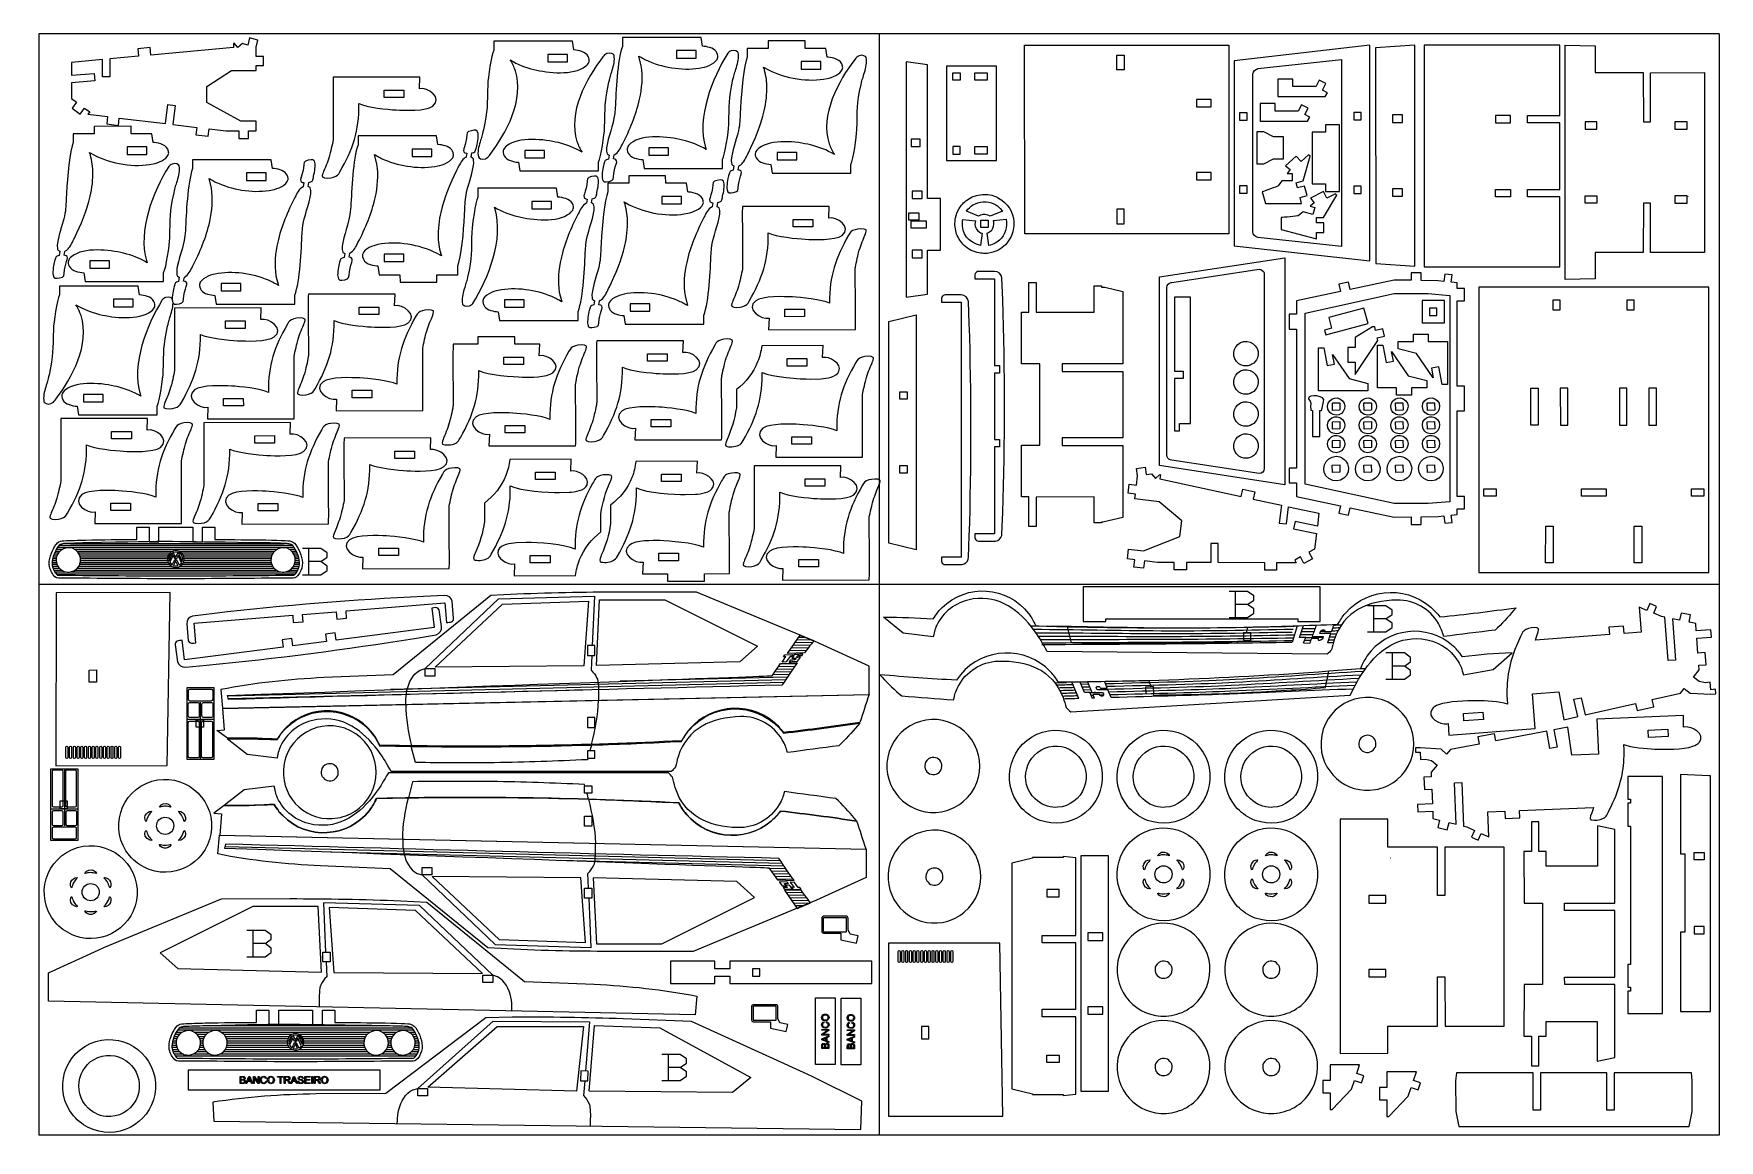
# Model space of a CAD drawing. Header units: centimetres. Extents: x -29.2 to 29, y -19.2 to 19.
import ezdxf

# ---------------------------------------------------------------- set-up
doc = ezdxf.new("R2010")
doc.units = ezdxf.units.CM
doc.header["$MEASUREMENT"] = 0
doc.layers.add('Camada 1', color=7, linetype='Continuous')

msp = doc.modelspace()

# ---------------------------------------------------------------- linework, layer by layer
at = {"layer": 'Camada 1', "color": 5, "lineweight": 9}
for points in [[(-29, 19), (-29, 19), (-29, -19), (-29, -19)], [(29, 19), (29, 19), (-29, 19), (-29, 19)], [(0, 19), (0, 19), (0, -19), (0, -19)], [(29, 19), (29, 19), (29, -19), (29, -19)], [(29, 0), (29, 0), (-29, 0), (-29, 0)], [(29, -19), (29, -19), (-29, -19), (-29, -19)]]:
    msp.add_open_spline(points, degree=3, dxfattribs=at)
at = {"layer": 'Camada 1', "color": 3, "lineweight": 9}
for points in [[(-22.28017, 18.6655), (-22.28017, 18.6655), (-22.28019, 18.52341), (-22.28019, 18.52341)], [(-22.2622, 18.67584), (-22.2622, 18.67584), (-22.28017, 18.6655), (-22.28017, 18.6655)], [(-22.13502, 18.52095), (-22.13502, 18.52095), (-22.2622, 18.67584), (-22.2622, 18.67584)], [(-21.96891, 18.65734), (-21.96891, 18.65734), (-22.13502, 18.52095), (-22.13502, 18.52095)], [(-21.79234, 18.61028), (-21.79234, 18.61028), (-21.96891, 18.65734), (-21.96891, 18.65734)], [(-21.72716, 18.85602), (-21.72716, 18.85602), (-21.79234, 18.61028), (-21.79234, 18.61028)], [(-21.44149, 18.78027), (-21.44149, 18.78027), (-21.72716, 18.85602), (-21.72716, 18.85602)], [(-21.50686, 18.53379), (-21.50686, 18.53379), (-21.44149, 18.78027), (-21.44149, 18.78027)], [(-13.298, 18.74261), (-13.298, 18.74261), (-13.30011, 18.4372), (-13.30011, 18.4372)], [(-10.58791, 18.74239), (-10.58791, 18.74239), (-13.298, 18.74261), (-13.298, 18.74261)], [(-10.54084, 18.44106), (-10.54084, 18.44106), (-10.58791, 18.74239), (-10.58791, 18.74239)], [(-8.85691, 18.87318), (-8.85691, 18.87318), (-8.85965, 18.56441), (-8.85965, 18.56441)], [(-6.14882, 18.87318), (-6.14882, 18.87318), (-8.85691, 18.87318), (-8.85691, 18.87318)], [(-6.1465, 18.87092), (-6.1465, 18.87092), (-6.14882, 18.87318), (-6.14882, 18.87318)], [(-6.09975, 18.57162), (-6.09975, 18.57162), (-6.1465, 18.87092), (-6.1465, 18.87092)], [(-2.5578, 18.74971), (-2.5578, 18.74971), (-3.83279, 18.74938), (-3.83279, 18.74938)], [(-3.83279, 18.74938), (-3.83279, 18.74938), (-3.83279, 18.49663), (-3.83279, 18.49663)], [(-2.55599, 18.49473), (-2.55599, 18.49473), (-2.5578, 18.74971), (-2.5578, 18.74971)], [(-26.80896, 18.10838), (-26.80896, 18.10838), (-27.87575, 18.01065), (-27.87575, 18.01065)], [(-26.809, 17.50839), (-26.809, 17.50839), (-26.80896, 18.10838), (-26.80896, 18.10838)], [(-25.5622, 18.2229), (-25.5622, 18.2229), (-26.55464, 18.13203), (-26.55464, 18.13203)], [(-26.55464, 18.13203), (-26.55464, 18.13203), (-26.554, 17.50839), (-26.554, 17.50839)], [(-25.16545, 18.51973), (-25.16545, 18.51973), (-25.58687, 18.47756), (-25.58687, 18.47756)], [(-25.58687, 18.47756), (-25.58687, 18.47756), (-25.5622, 18.2229), (-25.5622, 18.2229)], [(-25.14046, 18.2615), (-25.14046, 18.2615), (-25.16545, 18.51973), (-25.16545, 18.51973)], [(-22.28019, 18.52341), (-22.28019, 18.52341), (-25.14046, 18.2615), (-25.14046, 18.2615)], [(-21.50684, 18.20955), (-21.50684, 18.20955), (-21.50686, 18.53379), (-21.50686, 18.53379)], [(-21.25185, 18.20955), (-21.25185, 18.20955), (-21.50684, 18.20955), (-21.50684, 18.20955)], [(-21.25187, 17.90037), (-21.25187, 17.90037), (-21.25185, 18.20955), (-21.25185, 18.20955)], [(-13.30011, 18.4372), (-13.38982, 18.264), (-13.5014, 17.48143), (-13.51007, 17.24197)], [(-12.55533, 17.72369), (-12.60255, 17.86717), (-12.65507, 17.96741), (-12.73322, 18.09485)], [(-12.73322, 18.09485), (-12.46734, 17.93461), (-12.21393, 17.83939), (-11.91218, 17.7648)], [(-9.53463, 18.20266), (-10.11668, 17.44744), (-10.75109, 16.2625), (-10.42852, 15.28227)], [(-10.04079, 18.21396), (-10.13612, 18.38885), (-10.36514, 18.42194), (-10.54084, 18.44106)], [(-10.13112, 17.87813), (-10.00916, 17.97388), (-9.96474, 18.07443), (-10.04079, 18.21396)], [(-9.3924, 18.31805), (-9.45951, 18.29051), (-9.49494, 18.25415), (-9.53463, 18.20266)], [(-9.15047, 18.25814), (-9.15769, 18.29287), (-9.2762, 18.36572), (-9.3924, 18.31805)], [(-9.20944, 17.74528), (-9.16078, 17.91069), (-9.11455, 18.08531), (-9.15047, 18.25814)], [(-8.85965, 18.56441), (-9.03945, 18.07815), (-9.07953, 16.99053), (-9.10964, 16.43021)], [(-8.20814, 17.89036), (-8.20814, 17.89036), (-8.2916, 18.22383), (-8.2916, 18.22383)], [(-8.2916, 18.22383), (-8.16126, 18.15218), (-8.09345, 18.11058), (-7.94637, 18.04775)], [(-7.94637, 18.04775), (-7.40088, 17.81471), (-6.69055, 17.7114), (-6.10279, 17.83232)], [(-5.22505, 18.32499), (-5.7661, 17.46494), (-6.30182, 16.08772), (-5.99154, 15.07318)], [(-6.10279, 17.83232), (-5.92571, 17.86875), (-5.61015, 17.98461), (-5.56358, 18.18835)], [(-5.62505, 18.38574), (-5.72563, 18.51953), (-5.94389, 18.5568), (-6.09975, 18.57162)], [(-5.56358, 18.18835), (-5.55334, 18.23317), (-5.59008, 18.33923), (-5.62505, 18.38574)], [(-5.10972, 18.40827), (-5.14247, 18.39483), (-5.20584, 18.35551), (-5.22505, 18.32499)], [(-4.86779, 18.34836), (-4.875, 18.38311), (-4.99355, 18.45595), (-5.10972, 18.40827)], [(-4.92675, 17.83551), (-4.87808, 18.00098), (-4.83192, 18.17548), (-4.86779, 18.34836)], [(-4.58987, 18.07214), (-4.71934, 17.61491), (-4.77058, 16.73112), (-4.79416, 16.24172)], [(-4.55034, 18.19334), (-4.55034, 18.19334), (-4.58987, 18.07214), (-4.58987, 18.07214)], [(-3.83396, 18.49473), (-3.83396, 18.49473), (-4.55034, 18.49473), (-4.55034, 18.49473)], [(-4.55034, 18.49473), (-4.55034, 18.49473), (-4.55034, 18.19334), (-4.55034, 18.19334)], [(-3.83279, 18.49663), (-3.83279, 18.49663), (-3.83396, 18.49473), (-3.83396, 18.49473)], [(-1.84027, 18.4947), (-1.84027, 18.4947), (-2.55599, 18.49473), (-2.55599, 18.49473)], [(-0.82946, 18.12472), (-1.41151, 17.3695), (-2.04592, 16.18456), (-1.72335, 15.20433)], [(-1.79246, 18.1931), (-1.79246, 18.1931), (-1.84027, 18.4947), (-1.84027, 18.4947)], [(-1.76296, 18.19011), (-1.76296, 18.19011), (-1.79246, 18.1931), (-1.79246, 18.1931)], [(-1.26317, 17.88241), (-1.3171, 18.11425), (-1.55585, 18.1653), (-1.76296, 18.19011)], [(-0.68723, 18.24011), (-0.75434, 18.21257), (-0.78977, 18.17621), (-0.82946, 18.12472)], [(-0.4453, 18.1802), (-0.45252, 18.21495), (-0.57105, 18.28778), (-0.68723, 18.24011)], [(-0.50426, 17.66734), (-0.45561, 17.83275), (-0.40938, 18.00737), (-0.4453, 18.1802)], [(5.02434, 12.08952), (5.02434, 12.08952), (5.02404, 18.60386), (5.02404, 18.60386)], [(5.02404, 18.60386), (5.02404, 18.60386), (12.07351, 18.60385), (12.07351, 18.60385)], [(12.07351, 18.60385), (12.07351, 18.60385), (12.07352, 12.08958), (12.07352, 12.08958)], [(16.93247, 18.60386), (16.93247, 18.60386), (12.25857, 18.06738), (12.25857, 18.06738)], [(12.25857, 18.06738), (12.25857, 18.06738), (12.25857, 11.68141), (12.25857, 11.68141)], [(13.071, 17.79927), (13.071, 17.79927), (15.96503, 18.11032), (15.96503, 18.11032)], [(15.96503, 18.11032), (15.96503, 18.11032), (15.96503, 11.65349), (15.96503, 11.65349)], [(16.93247, 11.16386), (16.93247, 11.16386), (16.93247, 18.60386), (16.93247, 18.60386)], [(18.49379, 18.60386), (18.49379, 18.60386), (17.13876, 18.51658), (17.13876, 18.51658)], [(17.13876, 18.51658), (17.13876, 18.51658), (17.13946, 11.07364), (17.13946, 11.07364)], [(18.49378, 10.98349), (18.49378, 10.98349), (18.49379, 18.60386), (18.49379, 18.60386)], [(18.81654, 18.60386), (18.81654, 18.60386), (18.81654, 10.95423), (18.81654, 10.95423)], [(23.4912, 18.60386), (23.4912, 18.60386), (18.81654, 18.60386), (18.81654, 18.60386)], [(23.4912, 16.18073), (23.4912, 16.18073), (23.4912, 18.60386), (23.4912, 18.60386)], [(23.68179, 10.51868), (23.68179, 10.51868), (23.68151, 18.60386), (23.68151, 18.60386)], [(23.68151, 18.60386), (23.68151, 18.60386), (24.7205, 18.57921), (24.7205, 18.57921)], [(24.7205, 18.57921), (24.7205, 18.57921), (24.72068, 17.65652), (24.72068, 17.65652)], [(-27.87575, 18.01065), (-27.87575, 18.01065), (-27.87577, 17.5649), (-27.87577, 17.5649)], [(-27.87577, 17.5649), (-27.87577, 17.5649), (-27.0904, 17.62874), (-27.0904, 17.62874)], [(-27.0904, 17.62874), (-27.0904, 17.62874), (-27.06975, 17.37459), (-27.06975, 17.37459)], [(-26.554, 17.50839), (-26.554, 17.50839), (-26.809, 17.50839), (-26.809, 17.50839)], [(-23.20721, 17.18074), (-23.20721, 17.18074), (-22.35718, 17.73129), (-22.35718, 17.73129)], [(-22.35718, 17.73129), (-22.35718, 17.73129), (-21.50719, 17.7313), (-21.50719, 17.7313)], [(-21.50719, 17.7313), (-21.50719, 17.7313), (-21.50687, 17.90037), (-21.50687, 17.90037)], [(-21.50687, 17.90037), (-21.50687, 17.90037), (-21.25187, 17.90037), (-21.25187, 17.90037)], [(-18.84219, 17.49664), (-18.85155, 17.38304), (-18.84569, 16.83735), (-18.84554, 16.75764)], [(-15.85177, 17.50192), (-15.85177, 17.50192), (-18.84219, 17.49664), (-18.84219, 17.49664)], [(-15.86509, 17.10036), (-15.86509, 17.10036), (-15.8496, 17.5019), (-15.8496, 17.5019)], [(-15.8496, 17.5019), (-15.8496, 17.5019), (-15.85177, 17.50192), (-15.85177, 17.50192)], [(-13.44922, 14.80331), (-12.86717, 15.55852), (-12.23276, 16.74346), (-12.55533, 17.72369)], [(-11.91218, 17.7648), (-11.4371, 17.64737), (-10.55315, 17.54677), (-10.13112, 17.87813)], [(-9.32628, 17.32762), (-9.28192, 17.5238), (-9.26438, 17.55847), (-9.20944, 17.74528)], [(-8.2669, 16.73681), (-8.18535, 17.09637), (-8.14622, 17.52479), (-8.20814, 17.89036)], [(-5.04359, 17.41784), (-4.99926, 17.61391), (-4.98168, 17.64877), (-4.92675, 17.83551)], [(-3.8711, 17.20463), (-3.87821, 17.41864), (-3.91776, 17.64278), (-3.98526, 17.84608)], [(-3.98526, 17.84608), (-3.98526, 17.84608), (-3.81866, 17.75304), (-3.81866, 17.75304)], [(-3.81866, 17.75304), (-3.24639, 17.45913), (-2.42475, 17.31638), (-1.79373, 17.45441)], [(-1.79373, 17.45441), (-1.6275, 17.49077), (-1.33977, 17.59597), (-1.26968, 17.76826)], [(-1.26968, 17.76826), (-1.25367, 17.80761), (-1.25362, 17.84131), (-1.26317, 17.88241)], [(-0.62111, 17.24968), (-0.57675, 17.44586), (-0.55921, 17.48053), (-0.50426, 17.66734)], [(1.67005, 17.9274), (1.67005, 17.9274), (0.93327, 18.02752), (0.93327, 18.02752)], [(0.93327, 18.02752), (0.93327, 18.02752), (0.93332, 9.91378), (0.93332, 9.91378)], [(1.67006, 13.31105), (1.67006, 13.31105), (1.67005, 17.9274), (1.67005, 17.9274)], [(4.05362, 17.87522), (4.05362, 17.87522), (2.3302, 17.87522), (2.3302, 17.87522)], [(2.3302, 17.87522), (2.3302, 17.87522), (2.3302, 14.62905), (2.3302, 14.62905)], [(4.05362, 14.62905), (4.05362, 14.62905), (4.05362, 17.87522), (4.05362, 17.87522)], [(12.8963, 12.16648), (12.8963, 12.16648), (12.89962, 17.61045), (12.89962, 17.61045)], [(12.89962, 17.61045), (12.92027, 17.70581), (12.98323, 17.76468), (13.071, 17.79927)], [(24.72068, 17.65652), (24.72068, 17.65652), (26.37657, 17.65707), (26.37657, 17.65707)], [(26.37657, 17.65707), (26.37657, 17.65707), (26.37887, 15.95676), (26.37887, 15.95676)], [(26.63027, 17.65498), (26.63027, 17.65498), (28.49084, 17.65658), (28.49084, 17.65658)], [(26.63039, 15.95674), (26.63039, 15.95674), (26.63027, 17.65498), (26.63027, 17.65498)], [(28.49084, 17.65658), (28.49084, 17.65658), (28.49149, 11.45384), (28.49149, 11.45384)], [(-27.87578, 17.30906), (-27.87578, 17.30906), (-27.87583, 16.76331), (-27.87583, 16.76331)], [(-27.06975, 17.37459), (-27.06975, 17.37459), (-27.87578, 17.30906), (-27.87578, 17.30906)], [(-23.20724, 16.63018), (-23.20724, 16.63018), (-23.20721, 17.18074), (-23.20721, 17.18074)], [(-15.40594, 16.50183), (-15.03591, 16.78449), (-15.59271, 17.16394), (-15.86509, 17.10036)], [(-13.51007, 17.24197), (-13.53563, 16.53603), (-13.49876, 16.38085), (-13.65757, 15.67835)], [(-9.47378, 15.76399), (-9.44822, 16.46993), (-9.48509, 16.62512), (-9.32628, 17.32762)], [(-5.19109, 15.85422), (-5.16553, 16.56024), (-5.20242, 16.71528), (-5.04359, 17.41784)], [(-3.96411, 16.34237), (-3.90527, 16.58975), (-3.86268, 16.95103), (-3.8711, 17.20463)], [(-0.76861, 15.68605), (-0.74305, 16.392), (-0.77992, 16.54718), (-0.62111, 17.24968)], [(-27.87583, 16.76331), (-27.87583, 16.76331), (-27.69828, 16.6353), (-27.69828, 16.6353)], [(-27.69828, 16.6353), (-27.69828, 16.6353), (-27.84742, 16.42846), (-27.84742, 16.42846)], [(-27.84742, 16.42846), (-27.84742, 16.42846), (-27.57164, 16.22964), (-27.57164, 16.22964)], [(-27.57164, 16.22964), (-27.57164, 16.22964), (-27.4225, 16.43648), (-27.4225, 16.43648)], [(-27.4225, 16.43648), (-27.4225, 16.43648), (-27.24492, 16.30876), (-27.24492, 16.30876)], [(-27.24492, 16.30876), (-27.24492, 16.30876), (-27.30883, 16.22095), (-27.30883, 16.22095)], [(-24.63414, 15.8997), (-24.63414, 15.8997), (-24.55527, 16.55579), (-24.55527, 16.55579)], [(-24.55527, 16.55579), (-24.55527, 16.55579), (-24.30211, 16.52524), (-24.30211, 16.52524)], [(-24.30211, 16.52524), (-24.30211, 16.52524), (-24.38061, 15.86835), (-24.38061, 15.86835)], [(-22.02752, 15.98769), (-22.02752, 15.98769), (-23.20724, 16.63018), (-23.20724, 16.63018)], [(-18.84554, 16.75764), (-18.84554, 16.75764), (-18.84131, 15.37698), (-18.84131, 15.37698)], [(-18.60821, 14.23495), (-18.16704, 15.00711), (-17.93943, 15.66045), (-17.95321, 16.56125)], [(-17.95321, 16.56125), (-17.95321, 16.56125), (-17.9536, 16.58857), (-17.9536, 16.58857)], [(-17.9536, 16.58857), (-17.69776, 16.45794), (-16.94369, 16.38614), (-16.67378, 16.3701)], [(-16.67378, 16.3701), (-16.3999, 16.35382), (-15.63444, 16.32728), (-15.40594, 16.50183)], [(-9.10964, 16.43021), (-9.13705, 15.92003), (-9.29079, 15.6422), (-9.38759, 15.18167)], [(-8.86095, 15.18785), (-8.60708, 15.68033), (-8.38983, 16.19482), (-8.2669, 16.73681)], [(-4.51027, 14.89561), (-4.27201, 15.3669), (-4.08672, 15.82682), (-3.96411, 16.34237)], [(-27.30883, 16.22095), (-27.30883, 16.22095), (-26.62768, 16.13909), (-26.62768, 16.13909)], [(-25.82206, 15.80472), (-25.82206, 15.80472), (-27.09705, 15.80438), (-27.09705, 15.80438)], [(-27.09705, 15.80438), (-27.09705, 15.80438), (-27.09705, 15.55164), (-27.09705, 15.55164)], [(-26.62768, 16.13909), (-26.62768, 16.13909), (-26.65807, 15.88597), (-26.65807, 15.88597)], [(-26.65807, 15.88597), (-26.65807, 15.88597), (-26.25754, 15.83783), (-26.25754, 15.83783)], [(-26.25754, 15.83783), (-26.25754, 15.83783), (-26.22715, 16.09095), (-26.22715, 16.09095)], [(-26.22715, 16.09095), (-26.22715, 16.09095), (-24.63414, 15.8997), (-24.63414, 15.8997)], [(-25.82025, 15.54973), (-25.82025, 15.54973), (-25.82206, 15.80472), (-25.82206, 15.80472)], [(-24.38061, 15.86835), (-24.38061, 15.86835), (-23.5487, 15.76931), (-23.5487, 15.76931)], [(-23.5487, 15.76931), (-23.5487, 15.76931), (-23.57912, 15.51614), (-23.57912, 15.51614)], [(-23.15716, 15.46546), (-23.15716, 15.46546), (-23.12673, 15.71863), (-23.12673, 15.71863)], [(-23.12673, 15.71863), (-23.12673, 15.71863), (-22.54808, 15.6477), (-22.54808, 15.6477)], [(-21.50698, 15.98769), (-21.50698, 15.98769), (-22.02752, 15.98769), (-22.02752, 15.98769)], [(-21.507, 15.6477), (-21.507, 15.6477), (-21.50698, 15.98769), (-21.50698, 15.98769)], [(-9.68374, 14.56876), (-9.59403, 14.74196), (-9.48245, 15.52453), (-9.47378, 15.76399)], [(-5.40105, 14.65899), (-5.31149, 14.8321), (-5.19975, 15.61488), (-5.19109, 15.85422)], [(-4.79416, 16.24172), (-4.80758, 15.96313), (-4.80818, 15.83347), (-4.87706, 15.55645)], [(22.3762, 15.92574), (22.3762, 15.92574), (22.3762, 16.18073), (22.3762, 16.18073)], [(22.3762, 16.18073), (22.3762, 16.18073), (23.4912, 16.18073), (23.4912, 16.18073)], [(23.4912, 15.92574), (23.4912, 15.92574), (22.3762, 15.92574), (22.3762, 15.92574)], [(23.4912, 13.62995), (23.4912, 13.62995), (23.4912, 15.92574), (23.4912, 15.92574)], [(26.37887, 15.95676), (26.37887, 15.95676), (26.63039, 15.95674), (26.63039, 15.95674)], [(-27.85413, 15.12714), (-27.98359, 14.66994), (-28.03483, 13.78608), (-28.05841, 13.29672)], [(-27.81459, 15.24833), (-27.81459, 15.24833), (-27.85413, 15.12714), (-27.85413, 15.12714)], [(-27.09821, 15.54973), (-27.09821, 15.54973), (-27.81459, 15.54973), (-27.81459, 15.54973)], [(-27.81459, 15.54973), (-27.81459, 15.54973), (-27.81459, 15.24833), (-27.81459, 15.24833)], [(-27.09705, 15.55164), (-27.09705, 15.55164), (-27.09821, 15.54973), (-27.09821, 15.54973)], [(-25.10453, 15.5497), (-25.10453, 15.5497), (-25.82025, 15.54973), (-25.82025, 15.54973)], [(-25.05671, 15.2481), (-25.05671, 15.2481), (-25.10453, 15.5497), (-25.10453, 15.5497)], [(-25.02721, 15.2451), (-25.02721, 15.2451), (-25.05671, 15.2481), (-25.05671, 15.2481)], [(-24.52742, 14.9374), (-24.58136, 15.16931), (-24.82013, 15.22026), (-25.02721, 15.2451)], [(-23.57912, 15.51614), (-23.57912, 15.51614), (-23.15716, 15.46546), (-23.15716, 15.46546)], [(-22.54808, 15.6477), (-22.54808, 15.6477), (-22.102, 15.6477), (-22.102, 15.6477)], [(-22.102, 15.6477), (-22.102, 15.6477), (-22.10201, 15.39), (-22.10201, 15.39)], [(-22.10201, 15.39), (-22.10201, 15.39), (-21.76201, 15.39), (-21.76201, 15.39)], [(-21.76201, 15.39), (-21.76201, 15.39), (-21.762, 15.6477), (-21.762, 15.6477)], [(-21.762, 15.6477), (-21.762, 15.6477), (-21.507, 15.6477), (-21.507, 15.6477)], [(-18.84131, 15.37698), (-18.84122, 15.30733), (-18.92897, 14.93474), (-18.95426, 14.84392)], [(-17.98581, 15.1703), (-18.16561, 14.68404), (-18.20569, 13.59641), (-18.2358, 13.03609)], [(-17.98307, 15.47907), (-17.98307, 15.47907), (-17.98581, 15.1703), (-17.98581, 15.1703)], [(-15.27498, 15.47907), (-15.27498, 15.47907), (-17.98307, 15.47907), (-17.98307, 15.47907)], [(-15.27266, 15.47681), (-15.27266, 15.47681), (-15.27498, 15.47907), (-15.27498, 15.47907)], [(-15.22591, 15.17751), (-15.22591, 15.17751), (-15.27266, 15.47681), (-15.27266, 15.47681)], [(-14.75121, 14.99163), (-14.85179, 15.12542), (-15.07005, 15.16269), (-15.22591, 15.17751)], [(-14.24141, 15.38062), (-14.27277, 15.08677), (-14.46081, 14.90243), (-14.23278, 14.87829)], [(-14.07387, 15.65425), (-14.24384, 15.62653), (-14.21959, 15.58504), (-14.24141, 15.38062)], [(-13.84427, 15.56294), (-13.87299, 15.69768), (-13.94825, 15.67474), (-14.07387, 15.65425)], [(-13.89915, 15.07729), (-13.8745, 15.1797), (-13.81961, 15.44718), (-13.84427, 15.56294)], [(-13.77441, 15.26068), (-13.82307, 15.09527), (-13.8693, 14.92066), (-13.83338, 14.74783)], [(-13.65757, 15.67835), (-13.70193, 15.48217), (-13.71947, 15.4475), (-13.77441, 15.26068)], [(-12.85273, 15.12783), (-12.97469, 15.03208), (-13.01911, 14.93153), (-12.94306, 14.79201)], [(-11.07167, 15.24116), (-11.54675, 15.35859), (-12.4307, 15.4592), (-12.85273, 15.12783)], [(-10.25063, 14.91111), (-10.51651, 15.07135), (-10.76992, 15.16658), (-11.07167, 15.24116)], [(-10.42852, 15.28227), (-10.3813, 15.13879), (-10.32878, 15.03855), (-10.25063, 14.91111)], [(-9.38759, 15.18167), (-9.40413, 15.10295), (-9.41452, 15.03242), (-9.40516, 14.95065)], [(-9.14402, 14.82032), (-8.99151, 14.89737), (-8.93523, 15.04375), (-8.86095, 15.18785)], [(-8.57004, 15.21806), (-8.692, 15.12232), (-8.73641, 15.02176), (-8.66037, 14.88223)], [(-6.78899, 15.33139), (-7.26439, 15.4489), (-8.14768, 15.54965), (-8.57004, 15.21806)], [(-5.96795, 15.00134), (-6.23377, 15.16155), (-6.48729, 15.25682), (-6.78899, 15.33139)], [(-4.87706, 15.55645), (-4.92434, 15.36629), (-5.07943, 14.88073), (-5.09815, 14.70442)], [(-2.3665, 15.16323), (-2.84155, 15.28065), (-3.72556, 15.38126), (-4.14756, 15.0499)], [(-1.54546, 14.83317), (-1.81134, 14.99341), (-2.06475, 15.08864), (-2.3665, 15.16323)], [(-1.72335, 15.20433), (-1.67613, 15.06085), (-1.62361, 14.96061), (-1.54546, 14.83317)], [(-0.97857, 14.49083), (-0.88886, 14.66402), (-0.77728, 15.44659), (-0.76861, 15.68605)], [(-27.13535, 14.25964), (-27.14245, 14.47329), (-27.182, 14.69814), (-27.24951, 14.90108)], [(-27.24951, 14.90108), (-27.24951, 14.90108), (-27.08292, 14.80803), (-27.08292, 14.80803)], [(-27.08292, 14.80803), (-26.51112, 14.51438), (-25.68829, 14.37117), (-25.05799, 14.5094)], [(-25.05799, 14.5094), (-24.89171, 14.54588), (-24.60406, 14.65088), (-24.53392, 14.82327)], [(-24.53392, 14.82327), (-24.51793, 14.86259), (-24.51787, 14.89634), (-24.52742, 14.9374)], [(-24.16142, 14.44455), (-24.16862, 14.47925), (-24.28713, 14.55214), (-24.40335, 14.50446)], [(-23.69369, 14.65294), (-23.69369, 14.65294), (-23.69644, 14.34417), (-23.69644, 14.34417)], [(-20.9856, 14.65294), (-20.9856, 14.65294), (-23.69369, 14.65294), (-23.69369, 14.65294)], [(-20.98329, 14.65069), (-20.98329, 14.65069), (-20.9856, 14.65294), (-20.9856, 14.65294)], [(-20.93653, 14.35139), (-20.93653, 14.35139), (-20.98329, 14.65069), (-20.98329, 14.65069)], [(-19.71027, 14.63539), (-19.87247, 14.60792), (-19.84451, 14.55286), (-19.86605, 14.36531)], [(-19.46369, 14.5135), (-19.48712, 14.67799), (-19.55115, 14.66234), (-19.71027, 14.63539)], [(-18.95426, 14.84392), (-19.02452, 14.59158), (-19.07816, 14.47336), (-19.17467, 14.24053)], [(-17.3343, 14.49625), (-17.3343, 14.49625), (-17.41776, 14.82971), (-17.41776, 14.82971)], [(-17.41776, 14.82971), (-17.28742, 14.75807), (-17.21961, 14.71647), (-17.07253, 14.65363)], [(-17.07253, 14.65363), (-16.52704, 14.4206), (-15.81671, 14.31729), (-15.22895, 14.43821)], [(-15.44029, 15.02159), (-15.44029, 15.02159), (-16.12028, 15.02159), (-16.12028, 15.02159)], [(-16.12028, 15.02159), (-16.12028, 15.02159), (-16.12028, 14.76659), (-16.12028, 14.76659)], [(-16.12028, 14.76659), (-16.12028, 14.76659), (-15.44029, 14.76659), (-15.44029, 14.76659)], [(-15.44029, 14.76659), (-15.44029, 14.76659), (-15.44029, 15.02159), (-15.44029, 15.02159)], [(-15.22895, 14.43821), (-15.05187, 14.47464), (-14.73631, 14.5905), (-14.68974, 14.79424)], [(-14.68974, 14.79424), (-14.6795, 14.83905), (-14.71624, 14.94512), (-14.75121, 14.99163)], [(-14.36379, 14.66068), (-14.44133, 14.58267), (-14.5352, 14.37951), (-14.58382, 14.28334)], [(-14.23278, 14.87829), (-14.27177, 14.64726), (-14.23299, 14.79227), (-14.36379, 14.66068)], [(-14.08178, 14.74161), (-14.08178, 14.74161), (-14.05788, 14.88636), (-14.05788, 14.88636)], [(-14.02987, 14.71061), (-14.02987, 14.71061), (-14.08178, 14.74161), (-14.08178, 14.74161)], [(-14.05788, 14.88636), (-13.94683, 14.918), (-13.94111, 14.9029), (-13.89915, 15.07729)], [(-14.00497, 14.67146), (-14.00808, 14.69271), (-14.00508, 14.69203), (-14.02987, 14.71061)], [(-13.99594, 14.47453), (-13.98766, 14.55252), (-13.99361, 14.59378), (-14.00497, 14.67146)], [(-13.83338, 14.74783), (-13.82616, 14.7131), (-13.70765, 14.64024), (-13.59145, 14.68792)], [(-13.59145, 14.68792), (-13.52434, 14.71546), (-13.48891, 14.75181), (-13.44922, 14.80331)], [(-12.94306, 14.79201), (-12.84773, 14.61711), (-12.61871, 14.58402), (-12.44301, 14.5649)], [(-12.44301, 14.5649), (-12.44301, 14.5649), (-12.39594, 14.26357), (-12.39594, 14.26357)], [(-9.68585, 14.26336), (-9.68585, 14.26336), (-9.68374, 14.56876), (-9.68374, 14.56876)], [(-9.34291, 14.67032), (-9.45955, 14.64725), (-9.46415, 14.6296), (-9.49765, 14.49601)], [(-9.40516, 14.95065), (-9.40286, 14.93056), (-9.39935, 14.87121), (-9.38528, 14.85886)], [(-9.38528, 14.85886), (-9.38528, 14.85886), (-9.31738, 14.81515), (-9.31738, 14.81515)], [(-9.31738, 14.81515), (-9.31738, 14.81515), (-9.34291, 14.67032), (-9.34291, 14.67032)], [(-9.16891, 14.67921), (-9.16891, 14.67921), (-9.14402, 14.82032), (-9.14402, 14.82032)], [(-9.05827, 14.56588), (-9.04743, 14.64964), (-9.09487, 14.67178), (-9.16891, 14.67921)], [(-9.15942, 14.17508), (-9.13912, 14.35188), (-9.06873, 14.48514), (-9.05827, 14.56588)], [(-8.66037, 14.88223), (-8.56504, 14.70733), (-8.33602, 14.67425), (-8.16032, 14.65513)], [(-8.16032, 14.65513), (-8.16032, 14.65513), (-8.11326, 14.3538), (-8.11326, 14.3538)], [(-5.99154, 15.07318), (-5.99154, 15.07318), (-5.96795, 15.00134), (-5.96795, 15.00134)], [(-5.40316, 14.35358), (-5.40316, 14.35358), (-5.40105, 14.65899), (-5.40105, 14.65899)], [(-5.09815, 14.70442), (-5.10643, 14.62643), (-5.10048, 14.58516), (-5.08912, 14.50749)], [(-4.7303, 14.51827), (-4.65276, 14.59627), (-4.55889, 14.79944), (-4.51027, 14.89561)], [(-4.14756, 15.0499), (-4.26951, 14.95414), (-4.31394, 14.85361), (-4.23789, 14.71407)], [(-4.23789, 14.71407), (-4.14256, 14.53917), (-3.91354, 14.50608), (-3.73784, 14.48697)], [(2.3302, 14.62905), (2.3302, 14.62905), (4.05362, 14.62905), (4.05362, 14.62905)], [(-27.22837, 13.39737), (-27.16953, 13.64479), (-27.12693, 14.00599), (-27.13535, 14.25964)], [(-24.51868, 14.42117), (-25.05976, 13.56074), (-25.59547, 12.18424), (-25.28517, 11.16936)], [(-24.40335, 14.50446), (-24.43609, 14.49102), (-24.49949, 14.4517), (-24.51868, 14.42117)], [(-24.22038, 13.93169), (-24.17171, 14.09715), (-24.12557, 14.27167), (-24.16142, 14.44455)], [(-23.69644, 14.34417), (-23.87628, 13.85756), (-23.9163, 12.77056), (-23.94642, 12.20998)], [(-23.04493, 13.67013), (-23.04493, 13.67013), (-23.12838, 14.00359), (-23.12838, 14.00359)], [(-23.12838, 14.00359), (-22.99772, 13.93181), (-22.93083, 13.89061), (-22.78315, 13.82752)], [(-20.93957, 13.61209), (-20.7624, 13.64861), (-20.44693, 13.76435), (-20.40036, 13.96812)], [(-20.46183, 14.16551), (-20.5624, 14.29929), (-20.78068, 14.33657), (-20.93653, 14.35139)], [(-20.40036, 13.96812), (-20.39012, 14.01293), (-20.42686, 14.11899), (-20.46183, 14.16551)], [(-19.9672, 13.9745), (-19.97804, 13.89073), (-19.93055, 13.86862), (-19.85655, 13.86118)], [(-19.86605, 14.36531), (-19.88634, 14.18854), (-19.95676, 14.05516), (-19.9672, 13.9745)], [(-19.68256, 13.87007), (-19.56587, 13.89313), (-19.5613, 13.91085), (-19.52782, 14.04439)], [(-19.52782, 14.04439), (-19.50542, 14.13374), (-19.44982, 14.41613), (-19.46369, 14.5135)], [(-19.17467, 14.24053), (-19.18749, 14.2096), (-19.23984, 14.08953), (-19.21233, 14.05812)], [(-19.21233, 14.05812), (-19.15758, 13.99559), (-18.92059, 14.02022), (-18.83217, 14.04771)], [(-18.83217, 14.04771), (-18.70113, 14.08846), (-18.66417, 14.13702), (-18.60821, 14.23495)], [(-17.39306, 13.3427), (-17.31151, 13.70225), (-17.27238, 14.13068), (-17.3343, 14.49625)], [(-14.58382, 14.28334), (-14.82208, 13.81205), (-15.00737, 13.35213), (-15.12998, 12.83658)], [(-14.21703, 13.6225), (-14.16975, 13.81266), (-14.01466, 14.29822), (-13.99594, 14.47453)], [(-12.39594, 14.26357), (-12.39594, 14.26357), (-9.68585, 14.26336), (-9.68585, 14.26336)], [(-9.93082, 14.07074), (-10.09302, 14.04327), (-10.06506, 13.9882), (-10.0866, 13.80066)], [(-9.68424, 13.94885), (-9.70767, 14.11333), (-9.7717, 14.09768), (-9.93082, 14.07074)], [(-9.49765, 14.49601), (-9.52004, 14.40672), (-9.57565, 14.12418), (-9.56177, 14.02688)], [(-9.56177, 14.02688), (-9.53831, 13.86242), (-9.47441, 13.87804), (-9.31519, 13.905)], [(-9.31519, 13.905), (-9.15299, 13.93246), (-9.18095, 13.98752), (-9.15942, 14.17508)], [(-7.36745, 14.09799), (-7.36745, 14.09799), (-8.64244, 14.09765), (-8.64244, 14.09765)], [(-8.64244, 14.09765), (-8.64244, 14.09765), (-8.64244, 13.84491), (-8.64244, 13.84491)], [(-8.11326, 14.3538), (-8.11326, 14.3538), (-5.40316, 14.35358), (-5.40316, 14.35358)], [(-7.36564, 13.843), (-7.36564, 13.843), (-7.36745, 14.09799), (-7.36745, 14.09799)], [(-5.34617, 13.81893), (-5.36961, 13.9834), (-5.43357, 13.96778), (-5.59275, 13.94082)], [(-5.19494, 14.10166), (-5.21959, 13.99925), (-5.27448, 13.73176), (-5.24982, 13.61601)], [(-5.03621, 14.29259), (-5.14726, 14.26095), (-5.15298, 14.27604), (-5.19494, 14.10166)], [(-5.08912, 14.50749), (-5.08601, 14.48623), (-5.08901, 14.48692), (-5.06422, 14.46834)], [(-5.06422, 14.46834), (-5.06422, 14.46834), (-5.01231, 14.43734), (-5.01231, 14.43734)], [(-5.01231, 14.43734), (-5.01231, 14.43734), (-5.03621, 14.29259), (-5.03621, 14.29259)], [(-4.86131, 14.30066), (-4.82232, 14.53168), (-4.8611, 14.38668), (-4.7303, 14.51827)], [(-4.85268, 13.79833), (-4.82132, 14.09218), (-4.63328, 14.27651), (-4.86131, 14.30066)], [(-3.73784, 14.48697), (-3.73784, 14.48697), (-3.69077, 14.18563), (-3.69077, 14.18563)], [(-3.69077, 14.18563), (-3.69077, 14.18563), (-0.98068, 14.18542), (-0.98068, 14.18542)], [(-0.98068, 14.18542), (-0.98068, 14.18542), (-0.97857, 14.49083), (-0.97857, 14.49083)], [(-27.77452, 11.95061), (-27.53632, 12.42176), (-27.35093, 12.88198), (-27.22837, 13.39737)], [(-24.48473, 11.9504), (-24.45916, 12.65653), (-24.49606, 12.81136), (-24.33723, 13.51403)], [(-24.33723, 13.51403), (-24.29292, 13.71007), (-24.2753, 13.745), (-24.22038, 13.93169)], [(-23.10368, 12.51658), (-23.02212, 12.87617), (-22.983, 13.30452), (-23.04493, 13.67013)], [(-22.78315, 13.82752), (-22.23812, 13.59466), (-21.52681, 13.49103), (-20.93957, 13.61209)], [(-19.88144, 13.72006), (-20.03395, 13.64301), (-20.09022, 13.49666), (-20.16451, 13.35255)], [(-19.85655, 13.86118), (-19.85655, 13.86118), (-19.88144, 13.72006), (-19.88144, 13.72006)], [(-19.70808, 13.72525), (-19.70808, 13.72525), (-19.68256, 13.87007), (-19.68256, 13.87007)], [(-19.64018, 13.68153), (-19.64018, 13.68153), (-19.70808, 13.72525), (-19.70808, 13.72525)], [(-19.6203, 13.58974), (-19.6226, 13.60982), (-19.62611, 13.66917), (-19.64018, 13.68153)], [(-19.63787, 13.35872), (-19.62133, 13.43743), (-19.61094, 13.50799), (-19.6203, 13.58974)], [(-14.29993, 12.93723), (-14.28651, 13.21581), (-14.28591, 13.34548), (-14.21703, 13.6225)], [(-13.84534, 13.66674), (-13.84534, 13.66674), (-13.84746, 13.36133), (-13.84746, 13.36133)], [(-11.13525, 13.66652), (-11.13525, 13.66652), (-13.84534, 13.66674), (-13.84534, 13.66674)], [(-11.08818, 13.36519), (-11.08818, 13.36519), (-11.13525, 13.66652), (-11.13525, 13.66652)], [(-10.18775, 13.40985), (-10.19859, 13.32608), (-10.1511, 13.30396), (-10.0771, 13.29652)], [(-10.0866, 13.80066), (-10.10689, 13.62389), (-10.17731, 13.4905), (-10.18775, 13.40985)], [(-9.90311, 13.30542), (-9.78642, 13.32848), (-9.78185, 13.3462), (-9.74837, 13.47973)], [(-9.74837, 13.47973), (-9.72597, 13.56909), (-9.67037, 13.85148), (-9.68424, 13.94885)], [(-9.39952, 13.42041), (-9.52898, 12.96322), (-9.58022, 12.07935), (-9.6038, 11.58999)], [(-9.35998, 13.54161), (-9.35998, 13.54161), (-9.39952, 13.42041), (-9.39952, 13.42041)], [(-8.6436, 13.843), (-8.6436, 13.843), (-9.35998, 13.843), (-9.35998, 13.843)], [(-9.35998, 13.843), (-9.35998, 13.843), (-9.35998, 13.54161), (-9.35998, 13.54161)], [(-8.64244, 13.84491), (-8.64244, 13.84491), (-8.6436, 13.843), (-8.6436, 13.843)], [(-6.64992, 13.84298), (-6.64992, 13.84298), (-7.36564, 13.843), (-7.36564, 13.843)], [(-6.6021, 13.54138), (-6.6021, 13.54138), (-6.64992, 13.84298), (-6.64992, 13.84298)], [(-6.5726, 13.53838), (-6.5726, 13.53838), (-6.6021, 13.54138), (-6.6021, 13.54138)], [(-6.07281, 13.23068), (-6.12675, 13.46258), (-6.36552, 13.51353), (-6.5726, 13.53838)], [(-5.74853, 13.67075), (-5.76883, 13.49393), (-5.83922, 13.36068), (-5.84968, 13.27993)], [(-5.59275, 13.94082), (-5.75496, 13.91335), (-5.727, 13.85826), (-5.74853, 13.67075)], [(-5.4103, 13.34981), (-5.38775, 13.43973), (-5.33221, 13.72101), (-5.34617, 13.81893)], [(-5.24982, 13.61601), (-5.2211, 13.48127), (-5.14584, 13.50421), (-5.02022, 13.5247)], [(-5.02022, 13.5247), (-4.85025, 13.55241), (-4.8745, 13.5939), (-4.85268, 13.79833)], [(3.21526, 13.36707), (3.21526, 13.36707), (3.36186, 13.42014), (3.36186, 13.42014)], [(3.36186, 13.42014), (3.43217, 13.43956), (3.5599, 13.45683), (3.63484, 13.45705)], [(3.63484, 13.45705), (3.79183, 13.45752), (3.9884, 13.40977), (4.12661, 13.33084)], [(22.37622, 13.37496), (22.37622, 13.37496), (22.37622, 13.62995), (22.37622, 13.62995)], [(22.37622, 13.62995), (22.37622, 13.62995), (23.4912, 13.62995), (23.4912, 13.62995)], [(-28.05841, 13.29672), (-28.07183, 13.01821), (-28.07247, 12.88835), (-28.14131, 12.61145)], [(-20.16451, 13.35255), (-20.41838, 12.86007), (-20.63563, 12.34559), (-20.75856, 11.80358)], [(-19.91582, 12.11018), (-19.88841, 12.62037), (-19.73467, 12.8982), (-19.63787, 13.35872)], [(-18.2358, 13.03609), (-18.26321, 12.52591), (-18.41695, 12.24808), (-18.51375, 11.78755)], [(-17.98711, 11.79373), (-17.73324, 12.28621), (-17.51599, 12.8007), (-17.39306, 13.3427)], [(-15.12998, 12.83658), (-15.18882, 12.58919), (-15.23141, 12.22792), (-15.22299, 11.97431)], [(-14.50422, 11.1068), (-14.37475, 11.56403), (-14.32351, 12.44783), (-14.29993, 12.93723)], [(-13.84746, 13.36133), (-13.9371, 13.18852), (-14.04875, 12.40534), (-14.05741, 12.1661)], [(-14.02346, 9.69533), (-13.48238, 10.55576), (-12.94667, 11.93227), (-13.25697, 12.94714)], [(-13.25697, 12.94714), (-13.25697, 12.94714), (-13.28056, 13.01898), (-13.28056, 13.01898)], [(-13.28056, 13.01898), (-13.01468, 12.85873), (-12.76127, 12.76352), (-12.45952, 12.68893)], [(-12.45952, 12.68893), (-11.98444, 12.5715), (-11.10049, 12.4709), (-10.67846, 12.80226)], [(-10.58813, 13.13809), (-10.68344, 13.31298), (-10.9125, 13.34608), (-11.08818, 13.36519)], [(-10.67846, 12.80226), (-10.5565, 12.89802), (-10.5121, 12.99855), (-10.58813, 13.13809)], [(-10.10199, 13.15541), (-10.2545, 13.07836), (-10.31077, 12.932), (-10.38506, 12.78789)], [(-10.0771, 13.29652), (-10.0771, 13.29652), (-10.10199, 13.15541), (-10.10199, 13.15541)], [(-9.92863, 13.16059), (-9.92863, 13.16059), (-9.90311, 13.30542), (-9.90311, 13.30542)], [(-9.86073, 13.11688), (-9.86073, 13.11688), (-9.92863, 13.16059), (-9.92863, 13.16059)], [(-9.84085, 13.02509), (-9.84315, 13.04517), (-9.84666, 13.10452), (-9.86073, 13.11688)], [(-9.85842, 12.79406), (-9.84188, 12.87277), (-9.83149, 12.94333), (-9.84085, 13.02509)], [(-8.68074, 12.55291), (-8.68784, 12.76656), (-8.72739, 12.99141), (-8.7949, 13.19435)], [(-8.7949, 13.19435), (-8.7949, 13.19435), (-8.62831, 13.10131), (-8.62831, 13.10131)], [(-8.62831, 13.10131), (-8.05651, 12.80765), (-7.23368, 12.66444), (-6.60338, 12.80268)], [(-6.60338, 12.80268), (-6.4371, 12.83915), (-6.14945, 12.94415), (-6.07931, 13.11654)], [(-6.07931, 13.11654), (-6.06332, 13.15586), (-6.06326, 13.18961), (-6.07281, 13.23068)], [(-5.76393, 13.02549), (-5.91643, 12.94845), (-5.97272, 12.80207), (-6.047, 12.65797)], [(-5.84968, 13.27993), (-5.8605, 13.19633), (-5.81315, 13.17394), (-5.73904, 13.16661)], [(-5.73904, 13.16661), (-5.73904, 13.16661), (-5.76393, 13.02549), (-5.76393, 13.02549)], [(-5.59057, 13.03068), (-5.59057, 13.03068), (-5.56504, 13.1755), (-5.56504, 13.1755)], [(-5.52266, 12.98696), (-5.52266, 12.98696), (-5.59057, 13.03068), (-5.59057, 13.03068)], [(-5.56504, 13.1755), (-5.44839, 13.19857), (-5.44379, 13.21623), (-5.4103, 13.34981)], [(-5.50279, 12.89517), (-5.50509, 12.91524), (-5.5086, 12.97462), (-5.52266, 12.98696)], [(-5.52036, 12.66415), (-5.50381, 12.74285), (-5.49344, 12.81344), (-5.50279, 12.89517)], [(-4.71664, 13.03485), (-4.72602, 12.92087), (-4.72014, 12.37606), (-4.72, 12.29585)], [(-1.72412, 13.03834), (-1.72412, 13.03834), (-4.71664, 13.03485), (-4.71664, 13.03485)], [(-1.73954, 12.63857), (-1.73954, 12.63857), (-1.72412, 13.03834), (-1.72412, 13.03834)], [(2.12335, 13.31106), (2.12335, 13.31106), (1.67006, 13.31105), (1.67006, 13.31105)], [(2.12335, 11.52605), (2.12335, 11.52605), (2.12335, 13.31106), (2.12335, 13.31106)], [(2.63683, 12.64913), (2.6588, 12.74929), (2.70771, 12.87893), (2.76258, 12.96622)], [(2.76258, 12.96622), (2.83004, 13.07354), (2.92617, 13.18309), (3.02963, 13.25824)], [(3.02963, 13.25824), (3.02963, 13.25824), (3.21526, 13.36707), (3.21526, 13.36707)], [(4.12661, 13.33084), (4.4292, 13.15803), (4.63068, 12.85205), (4.65269, 12.50228)], [(23.4912, 13.37496), (23.4912, 13.37496), (22.37622, 13.37496), (22.37622, 13.37496)], [(23.4912, 10.95423), (23.4912, 10.95423), (23.4912, 13.37496), (23.4912, 13.37496)], [(26.3788, 13.15004), (26.3788, 13.15004), (26.37707, 11.45141), (26.37707, 11.45141)], [(26.63077, 13.15075), (26.63077, 13.15075), (26.3788, 13.15004), (26.3788, 13.15004)], [(26.63109, 11.45235), (26.63109, 11.45235), (26.63077, 13.15075), (26.63077, 13.15075)], [(-28.14131, 12.61145), (-28.1886, 12.4212), (-28.34368, 11.93582), (-28.3624, 11.75942)], [(-23.69773, 10.96762), (-23.44386, 11.4601), (-23.22661, 11.97458), (-23.10368, 12.51658)], [(-10.38506, 12.78789), (-10.63893, 12.29541), (-10.85619, 11.78093), (-10.97911, 11.23893)], [(-10.13637, 11.54552), (-10.10896, 12.05572), (-9.95522, 12.33354), (-9.85842, 12.79406)], [(-8.77376, 11.69064), (-8.71492, 11.93807), (-8.67232, 12.29926), (-8.68074, 12.55291)], [(-6.047, 12.65797), (-6.30087, 12.16549), (-6.51812, 11.65101), (-6.64105, 11.10901)], [(-5.79831, 11.41561), (-5.77091, 11.92563), (-5.61721, 12.20356), (-5.52036, 12.66415)], [(-4.72, 12.29585), (-4.72, 12.29585), (-4.71577, 10.91519), (-4.71577, 10.91519)], [(-1.28039, 12.04004), (-0.90976, 12.32316), (-1.46872, 12.70244), (-1.73954, 12.63857)], [(-0.83043, 12.23807), (-0.96151, 12.1973), (-0.99842, 12.14878), (-1.05439, 12.05083)], [(-0.45027, 12.22767), (-0.50498, 12.29019), (-0.74202, 12.26557), (-0.83043, 12.23807)], [(-0.48793, 12.04526), (-0.4751, 12.0762), (-0.42277, 12.19624), (-0.45027, 12.22767)], [(2.61576, 12.3914), (2.61388, 12.45802), (2.62204, 12.58169), (2.63683, 12.64913)], [(2.65869, 12.14003), (2.64121, 12.19929), (2.61758, 12.32692), (2.61576, 12.3914)], [(4.65269, 12.50228), (4.66344, 12.33157), (4.62412, 12.1303), (4.54582, 11.97796)], [(-28.3624, 11.75942), (-28.37068, 11.68142), (-28.36474, 11.64019), (-28.35338, 11.5625)], [(-27.99455, 11.57327), (-27.91704, 11.65124), (-27.82311, 11.8545), (-27.77452, 11.95061)], [(-26.08262, 11.42757), (-26.5577, 11.545), (-27.44165, 11.64561), (-27.86368, 11.31424)], [(-24.69468, 10.75517), (-24.60504, 10.92799), (-24.49339, 11.71116), (-24.48473, 11.9504)], [(-23.94642, 12.20998), (-23.97382, 11.69996), (-24.12752, 11.42203), (-24.22437, 10.96144)], [(-20.75856, 11.80358), (-20.84012, 11.44398), (-20.87925, 11.01564), (-20.81732, 10.65002)], [(-20.16581, 9.97598), (-19.986, 10.46239), (-19.94594, 11.54976), (-19.91582, 12.11018)], [(-18.51375, 11.78755), (-18.53029, 11.70883), (-18.54068, 11.6383), (-18.53132, 11.55653)], [(-18.27018, 11.42621), (-18.11767, 11.50325), (-18.06139, 11.64963), (-17.98711, 11.79373)], [(-17.30036, 11.72454), (-17.46659, 11.68818), (-17.75432, 11.58297), (-17.82441, 11.41069)], [(-15.27543, 11.42591), (-15.8477, 11.71981), (-16.66934, 11.86257), (-17.30036, 11.72454)], [(-15.22299, 11.97431), (-15.21588, 11.76031), (-15.17633, 11.53617), (-15.10883, 11.33287)], [(-14.05741, 12.1661), (-14.08298, 11.45997), (-14.04608, 11.30515), (-14.20491, 10.60248)], [(-9.31991, 10.24389), (-9.08171, 10.71503), (-8.89632, 11.17525), (-8.77376, 11.69064)], [(-4.48267, 9.77316), (-4.0415, 10.54541), (-3.81387, 11.19855), (-3.82766, 12.09946)], [(-3.82766, 12.09946), (-3.82766, 12.09946), (-3.82806, 12.12678), (-3.82806, 12.12678)], [(-3.82806, 12.12678), (-3.57196, 11.99602), (-2.81843, 11.92437), (-2.54823, 11.90831)], [(-2.54823, 11.90831), (-2.27433, 11.89204), (-1.5089, 11.86548), (-1.28039, 12.04004)], [(-1.05439, 12.05083), (-1.49546, 11.27878), (-1.72326, 10.62525), (-1.7094, 9.72453)], [(-0.70834, 11.44187), (-0.63808, 11.69425), (-0.58445, 11.81239), (-0.48793, 12.04526)], [(2.88782, 11.74246), (2.79031, 11.84727), (2.69898, 12.00339), (2.65869, 12.14003)], [(3.38567, 11.4477), (3.1951, 11.50021), (3.02315, 11.597), (2.88782, 11.74246)], [(4.40982, 11.77397), (4.27477, 11.61859), (4.12005, 11.5235), (3.92577, 11.45919)], [(4.54582, 11.97796), (4.54582, 11.97796), (4.40982, 11.77397), (4.40982, 11.77397)], [(12.07352, 12.08958), (12.07352, 12.08958), (5.02434, 12.08952), (5.02434, 12.08952)], [(12.25857, 11.68141), (12.25857, 11.68141), (16.93247, 11.16386), (16.93247, 11.16386)], [(13.06951, 11.96593), (12.98876, 11.98581), (12.90709, 12.07855), (12.8963, 12.16648)], [(15.96503, 11.65349), (15.96503, 11.65349), (13.06951, 11.96593), (13.06951, 11.96593)], [(-28.45919, 11.15666), (-28.48384, 11.05426), (-28.53873, 10.78677), (-28.51408, 10.67102)], [(-28.30046, 11.34759), (-28.41143, 11.31589), (-28.41717, 11.33128), (-28.45919, 11.15666)], [(-28.35338, 11.5625), (-28.35027, 11.54124), (-28.35327, 11.54192), (-28.32847, 11.52334)], [(-28.32847, 11.52334), (-28.32847, 11.52334), (-28.27657, 11.49234), (-28.27657, 11.49234)], [(-28.27657, 11.49234), (-28.27657, 11.49234), (-28.30046, 11.34759), (-28.30046, 11.34759)], [(-28.12557, 11.35567), (-28.08657, 11.58665), (-28.12535, 11.44169), (-27.99455, 11.57327)], [(-28.11693, 10.85332), (-28.08555, 11.14763), (-27.89749, 11.33128), (-28.12557, 11.35567)], [(-27.86368, 11.31424), (-27.98564, 11.21848), (-28.03004, 11.11795), (-27.95401, 10.97842)], [(-25.26158, 11.09752), (-25.52746, 11.25777), (-25.78087, 11.35299), (-26.08262, 11.42757)], [(-25.28517, 11.16936), (-25.28517, 11.16936), (-25.26158, 11.09752), (-25.26158, 11.09752)], [(-18.62381, 11.10189), (-18.6462, 11.01261), (-18.70181, 10.73007), (-18.68793, 10.63277)], [(-18.46907, 11.2762), (-18.58571, 11.25313), (-18.59031, 11.23549), (-18.62381, 11.10189)], [(-18.53132, 11.55653), (-18.52902, 11.53645), (-18.52551, 11.4771), (-18.51144, 11.46475)], [(-18.51144, 11.46475), (-18.51144, 11.46475), (-18.44354, 11.42103), (-18.44354, 11.42103)], [(-18.44354, 11.42103), (-18.44354, 11.42103), (-18.46907, 11.2762), (-18.46907, 11.2762)], [(-18.29507, 11.2851), (-18.29507, 11.2851), (-18.27018, 11.42621), (-18.27018, 11.42621)], [(-18.18443, 11.17177), (-18.17359, 11.25553), (-18.22103, 11.27766), (-18.29507, 11.2851)], [(-18.28558, 10.78097), (-18.26528, 10.95777), (-18.19489, 11.09103), (-18.18443, 11.17177)], [(-17.82441, 11.41069), (-17.84042, 11.37134), (-17.84047, 11.33764), (-17.83092, 11.29654)], [(-17.83092, 11.29654), (-17.77699, 11.06469), (-17.53824, 11.01365), (-17.33113, 10.98884)], [(-15.10883, 11.33287), (-15.10883, 11.33287), (-15.27543, 11.42591), (-15.27543, 11.42591)], [(-14.54375, 10.98561), (-14.54375, 10.98561), (-14.50422, 11.1068), (-14.50422, 11.1068)], [(-10.97911, 11.23893), (-11.06067, 10.87933), (-11.0998, 10.45099), (-11.03787, 10.08537)], [(-10.38636, 9.41133), (-10.20655, 9.89773), (-10.16649, 10.9851), (-10.13637, 11.54552)], [(-9.6038, 11.58999), (-9.61722, 11.31148), (-9.61786, 11.18163), (-9.6867, 10.90472)], [(-6.64105, 11.10901), (-6.72261, 10.74941), (-6.76173, 10.32107), (-6.6998, 9.95545)], [(-6.04829, 9.28141), (-5.86845, 9.76803), (-5.82843, 10.85503), (-5.79831, 11.41561)], [(-0.82129, 10.9088), (-0.82138, 10.97849), (-0.73364, 11.35101), (-0.70834, 11.44187)], [(1.67099, 11.52604), (1.67099, 11.52604), (2.12335, 11.52605), (2.12335, 11.52605)], [(1.67109, 10.01425), (1.67109, 10.01425), (1.67099, 11.52604), (1.67099, 11.52604)], [(3.60813, 11.41741), (3.54026, 11.42451), (3.45077, 11.42976), (3.38567, 11.4477)], [(3.73875, 11.4223), (3.73875, 11.4223), (3.60813, 11.41741), (3.60813, 11.41741)], [(3.92577, 11.45919), (3.92577, 11.45919), (3.73875, 11.4223), (3.73875, 11.4223)], [(9.67581, 10.61301), (9.67581, 10.61301), (13.47357, 11.18138), (13.47357, 11.18138)], [(13.47357, 11.18138), (13.47357, 11.18138), (14.00125, 11.26167), (14.00125, 11.26167)], [(14.00125, 11.26167), (14.00125, 11.26167), (14.00128, 3.43539), (14.00128, 3.43539)], [(17.13946, 11.07364), (17.13946, 11.07364), (18.49378, 10.98349), (18.49378, 10.98349)], [(26.37707, 11.45141), (26.37707, 11.45141), (24.7207, 11.45165), (24.7207, 11.45165)], [(24.7207, 11.45165), (24.7207, 11.45165), (24.72077, 10.54333), (24.72077, 10.54333)], [(28.49149, 11.45384), (28.49149, 11.45384), (26.63109, 11.45235), (26.63109, 11.45235)], [(-28.51408, 10.67102), (-28.48537, 10.53625), (-28.41006, 10.55923), (-28.28448, 10.5797)], [(-28.28448, 10.5797), (-28.11456, 10.60739), (-28.13873, 10.64885), (-28.11693, 10.85332)], [(-27.95401, 10.97842), (-27.8587, 10.80352), (-27.62964, 10.77042), (-27.45396, 10.75131)], [(-27.45396, 10.75131), (-27.45396, 10.75131), (-27.40689, 10.44998), (-27.40689, 10.44998)], [(-24.6968, 10.44977), (-24.6968, 10.44977), (-24.69468, 10.75517), (-24.69468, 10.75517)], [(-24.22437, 10.96144), (-24.24092, 10.88274), (-24.25129, 10.81215), (-24.24194, 10.73042)], [(-24.24194, 10.73042), (-24.23964, 10.71035), (-24.23613, 10.65097), (-24.22207, 10.63862)], [(-24.22207, 10.63862), (-24.22207, 10.63862), (-24.15416, 10.59491), (-24.15416, 10.59491)], [(-24.15416, 10.59491), (-24.15416, 10.59491), (-24.17969, 10.45009), (-24.17969, 10.45009)], [(-24.00569, 10.45898), (-24.00569, 10.45898), (-23.9808, 10.60009), (-23.9808, 10.60009)], [(-23.9808, 10.60009), (-23.8283, 10.67714), (-23.77201, 10.82352), (-23.69773, 10.96762)], [(-22.92267, 10.70807), (-23.09987, 10.67154), (-23.4153, 10.55583), (-23.46188, 10.35204)], [(-21.0791, 10.49264), (-21.62418, 10.72549), (-22.3354, 10.82914), (-22.92267, 10.70807)], [(-20.73386, 10.31657), (-20.86448, 10.38832), (-20.93152, 10.42959), (-21.0791, 10.49264)], [(-20.81732, 10.65002), (-20.81732, 10.65002), (-20.73386, 10.31657), (-20.73386, 10.31657)], [(-18.68793, 10.63277), (-18.66447, 10.4683), (-18.60057, 10.48393), (-18.44135, 10.51089)], [(-18.44135, 10.51089), (-18.27915, 10.53835), (-18.30711, 10.59341), (-18.28558, 10.78097)], [(-17.33113, 10.98884), (-17.33113, 10.98884), (-17.30163, 10.98585), (-17.30163, 10.98585)], [(-17.30163, 10.98585), (-17.30163, 10.98585), (-17.25382, 10.68425), (-17.25382, 10.68425)], [(-17.25382, 10.68425), (-17.25382, 10.68425), (-16.5381, 10.68422), (-16.5381, 10.68422)], [(-16.5381, 10.68422), (-16.5381, 10.68422), (-16.53629, 10.42923), (-16.53629, 10.42923)], [(-15.2613, 10.68231), (-15.2613, 10.68231), (-15.26013, 10.68422), (-15.26013, 10.68422)], [(-15.2613, 10.42956), (-15.2613, 10.42956), (-15.2613, 10.68231), (-15.2613, 10.68231)], [(-15.26013, 10.68422), (-15.26013, 10.68422), (-14.54375, 10.68422), (-14.54375, 10.68422)], [(-14.54375, 10.68422), (-14.54375, 10.68422), (-14.54375, 10.98561), (-14.54375, 10.98561)], [(-14.20491, 10.60248), (-14.24922, 10.40643), (-14.26684, 10.37151), (-14.32176, 10.18481)], [(-9.6867, 10.90472), (-9.73399, 10.71447), (-9.88907, 10.22909), (-9.90779, 10.0527)], [(-4.71577, 10.91519), (-4.7156, 10.84589), (-4.80348, 10.47274), (-4.82871, 10.38212)], [(-0.81706, 9.52815), (-0.81706, 9.52815), (-0.82129, 10.9088), (-0.82129, 10.9088)], [(3.30735, 10.68559), (3.30735, 10.68559), (3.30654, 10.54141), (3.30654, 10.54141)], [(3.30654, 10.54141), (3.30654, 10.54141), (3.98501, 10.54141), (3.98501, 10.54141)], [(3.40097, 10.79234), (3.35211, 10.77925), (3.3123, 10.73446), (3.30735, 10.68559)], [(3.98501, 10.79794), (3.93297, 10.79959), (3.43322, 10.80098), (3.40097, 10.79234)], [(4.23934, 10.57489), (4.22259, 10.7021), (4.11775, 10.79373), (3.98501, 10.79794)], [(3.98501, 10.54141), (3.98501, 10.54141), (3.98553, 7.54692), (3.98553, 7.54692)], [(4.2675, 9.80899), (4.2675, 9.80899), (4.23934, 10.57489), (4.23934, 10.57489)], [(9.67584, 4.0979), (9.67584, 4.0979), (9.67581, 10.61301), (9.67581, 10.61301)], [(10.10081, 10.41878), (10.10081, 10.41878), (13.12339, 10.87114), (13.12339, 10.87114)], [(13.12339, 10.87114), (13.19568, 10.87415), (13.27267, 10.81551), (13.28942, 10.74377)], [(13.28942, 10.74377), (13.28942, 10.74377), (13.29528, 10.69929), (13.29528, 10.69929)], [(13.29528, 10.69929), (13.29528, 10.69929), (13.29539, 3.99978), (13.29539, 3.99978)], [(17.77867, 10.50008), (17.77867, 10.50008), (16.25768, 10.17931), (16.25768, 10.17931)], [(18.36569, 10.49092), (18.36569, 10.49092), (17.77867, 10.50008), (17.77867, 10.50008)], [(18.36981, 10.75507), (18.36981, 10.75507), (18.36569, 10.49092), (18.36569, 10.49092)], [(18.70976, 10.74977), (18.70976, 10.74977), (18.36981, 10.75507), (18.36981, 10.75507)], [(18.70564, 10.48562), (18.70564, 10.48562), (18.70976, 10.74977), (18.70976, 10.74977)], [(19.29267, 10.47647), (19.29267, 10.47647), (18.70564, 10.48562), (18.70564, 10.48562)], [(18.81654, 10.95423), (18.81654, 10.95423), (23.4912, 10.95423), (23.4912, 10.95423)], [(19.497, 10.45522), (19.497, 10.45522), (19.29267, 10.47647), (19.29267, 10.47647)], [(19.52336, 10.70886), (19.52336, 10.70886), (19.497, 10.45522), (19.497, 10.45522)], [(19.77699, 10.6825), (19.77699, 10.6825), (19.52336, 10.70886), (19.52336, 10.70886)], [(19.75063, 10.42887), (19.75063, 10.42887), (19.77699, 10.6825), (19.77699, 10.6825)], [(24.72077, 10.54333), (24.72077, 10.54333), (23.68179, 10.51868), (23.68179, 10.51868)], [(-28.29231, 9.98776), (-28.38202, 9.81456), (-28.4936, 9.03199), (-28.50227, 8.79253)], [(-28.2902, 10.29316), (-28.2902, 10.29316), (-28.29231, 9.98776), (-28.29231, 9.98776)], [(-25.58011, 10.29295), (-25.58011, 10.29295), (-28.2902, 10.29316), (-28.2902, 10.29316)], [(-27.40689, 10.44998), (-27.40689, 10.44998), (-24.6968, 10.44977), (-24.6968, 10.44977)], [(-25.53304, 9.99162), (-25.53304, 9.99162), (-25.58011, 10.29295), (-25.58011, 10.29295)], [(-25.03299, 9.76451), (-25.12832, 9.93941), (-25.35734, 9.9725), (-25.53304, 9.99162)], [(-24.62625, 9.89882), (-24.659, 9.88538), (-24.72237, 9.84606), (-24.74158, 9.81554)], [(-24.38432, 9.83891), (-24.39153, 9.87366), (-24.51008, 9.9465), (-24.62625, 9.89882)], [(-24.33443, 10.27578), (-24.35698, 10.18585), (-24.41252, 9.90457), (-24.39856, 9.80665)], [(-24.17969, 10.45009), (-24.29634, 10.42702), (-24.30094, 10.40935), (-24.33443, 10.27578)], [(-24.15198, 9.68476), (-23.98977, 9.71223), (-24.01773, 9.76732), (-23.9962, 9.95484)], [(-23.89505, 10.34565), (-23.88423, 10.42925), (-23.93158, 10.45165), (-24.00569, 10.45898)], [(-23.9962, 9.95484), (-23.9759, 10.13166), (-23.90551, 10.2649), (-23.89505, 10.34565)], [(-23.46188, 10.35204), (-23.47212, 10.30723), (-23.43539, 10.20118), (-23.40041, 10.15465)], [(-23.40041, 10.15465), (-23.29985, 10.02087), (-23.08156, 9.98355), (-22.92571, 9.96877)], [(-22.92571, 9.96877), (-22.92571, 9.96877), (-22.87896, 9.66946), (-22.87896, 9.66946)], [(-20.16855, 9.66721), (-20.16855, 9.66721), (-20.16581, 9.97598), (-20.16581, 9.97598)], [(-19.70013, 10.00927), (-19.70949, 9.89536), (-19.70362, 9.35039), (-19.70348, 9.27028)], [(-16.70753, 10.01454), (-16.70753, 10.01454), (-19.70013, 10.00927), (-19.70013, 10.00927)], [(-16.72303, 9.61299), (-16.72303, 9.61299), (-16.70753, 10.01454), (-16.70753, 10.01454)], [(-16.53629, 10.42923), (-16.53629, 10.42923), (-15.2613, 10.42956), (-15.2613, 10.42956)], [(-14.32176, 10.18481), (-14.37043, 10.01935), (-14.41657, 9.84484), (-14.38072, 9.67196)], [(-13.14322, 10.14342), (-13.32042, 10.10688), (-13.63585, 9.99117), (-13.68243, 9.78738)], [(-11.29965, 9.92798), (-11.84473, 10.16084), (-12.55595, 10.26449), (-13.14322, 10.14342)], [(-10.95441, 9.75191), (-11.08503, 9.82366), (-11.15207, 9.86494), (-11.29965, 9.92798)], [(-11.03787, 10.08537), (-11.03787, 10.08537), (-10.95441, 9.75191), (-10.95441, 9.75191)], [(-9.90779, 10.0527), (-9.91607, 9.97469), (-9.91013, 9.93346), (-9.89877, 9.85577)], [(-9.53994, 9.86655), (-9.46243, 9.94451), (-9.3685, 10.14777), (-9.31991, 10.24389)], [(-8.80516, 10.0135), (-8.98233, 9.97698), (-9.2978, 9.86124), (-9.34437, 9.65747)], [(-6.96158, 9.79807), (-7.50661, 10.03093), (-8.21792, 10.13456), (-8.80516, 10.0135)], [(-6.6998, 9.95545), (-6.6998, 9.95545), (-6.61635, 9.622), (-6.61635, 9.622)], [(-4.82871, 10.38212), (-4.89898, 10.12972), (-4.95262, 10.01161), (-5.04913, 9.77874)], [(-2.98882, 9.91569), (-3.26267, 9.93197), (-4.0282, 9.95851), (-4.25667, 9.78396)], [(-1.709, 9.69722), (-1.96484, 9.82785), (-2.71891, 9.89965), (-2.98882, 9.91569)], [(0.93332, 9.91378), (0.93332, 9.91378), (1.67109, 10.01425), (1.67109, 10.01425)], [(2.24598, 9.98295), (2.19715, 9.96987), (2.15731, 9.92504), (2.15236, 9.8762)], [(2.83002, 9.98853), (2.77793, 9.99019), (2.2782, 9.99157), (2.24598, 9.98295)], [(3.08436, 9.7655), (3.0676, 9.8927), (2.96277, 9.98435), (2.83002, 9.98853)], [(5.16858, 9.38862), (5.16858, 9.38862), (5.16948, 10.41046), (5.16948, 10.41046)], [(5.16948, 10.41046), (5.16948, 10.41046), (5.42448, 10.41046), (5.42448, 10.41046)], [(5.42448, 10.41046), (5.42448, 10.41046), (5.4266, 9.38937), (5.4266, 9.38937)], [(7.41947, 9.38763), (7.41947, 9.38763), (7.41903, 10.29546), (7.41903, 10.29546)], [(7.41903, 10.29546), (7.41903, 10.29546), (7.67403, 10.29546), (7.67403, 10.29546)], [(7.67403, 10.29546), (7.67403, 10.29546), (7.67403, 10.24946), (7.67403, 10.24946)], [(7.67403, 10.24946), (7.67403, 10.24946), (7.78583, 10.24946), (7.78583, 10.24946)], [(7.78583, 10.24946), (7.78583, 10.24946), (8.40924, 10.10066), (8.40924, 10.10066)], [(8.40924, 10.10066), (8.40924, 10.10066), (8.40923, 7.60786), (8.40923, 7.60786)], [(9.92885, 4.46271), (9.92885, 4.46271), (9.92892, 10.24689), (9.92892, 10.24689)], [(9.92892, 10.24689), (9.93458, 10.33324), (9.98834, 10.40546), (10.07837, 10.41731)], [(10.07837, 10.41731), (10.07837, 10.41731), (10.10081, 10.41878), (10.10081, 10.41878)], [(15.925, 10.10915), (15.925, 10.10915), (14.40401, 9.78837), (14.40401, 9.78837)], [(14.70387, 9.36018), (14.70387, 9.36018), (17.77867, 10.0351), (17.77867, 10.0351)], [(16.20473, 10.43037), (16.20473, 10.43037), (15.87205, 10.36021), (15.87205, 10.36021)], [(15.87205, 10.36021), (15.87205, 10.36021), (15.925, 10.10915), (15.925, 10.10915)], [(16.25768, 10.17931), (16.25768, 10.17931), (16.20473, 10.43037), (16.20473, 10.43037)], [(17.77867, 10.0351), (17.77867, 10.0351), (18.94814, 10.0351), (18.94814, 10.0351)], [(18.94814, 10.0351), (18.94814, 10.0351), (19.70001, 9.96663), (19.70001, 9.96663)], [(19.70001, 9.96663), (19.70001, 9.96663), (19.70001, 2.85345), (19.70001, 2.85345)], [(19.95497, 10.40763), (19.95497, 10.40763), (19.75063, 10.42887), (19.75063, 10.42887)], [(19.95497, 10.20838), (19.95497, 10.20838), (19.95497, 10.40763), (19.95497, 10.40763)], [(20.20997, 10.20838), (20.20997, 10.20838), (19.95497, 10.20838), (19.95497, 10.20838)], [(20.20997, 9.78338), (20.20997, 9.78338), (20.20997, 10.20838), (20.20997, 10.20838)], [(20.69649, 10.2541), (20.69649, 10.2541), (20.69615, 0.40511), (20.69615, 0.40511)], [(28.63589, 10.2541), (28.63589, 10.2541), (20.69649, 10.2541), (20.69649, 10.2541)], [(28.63589, 0.40511), (28.63589, 0.40511), (28.63589, 10.2541), (28.63589, 10.2541)], [(-27.54753, 9.27425), (-27.59475, 9.41773), (-27.64727, 9.51797), (-27.72542, 9.64541)], [(-27.72542, 9.64541), (-27.45954, 9.48517), (-27.20613, 9.38994), (-26.90438, 9.31536)], [(-26.90438, 9.31536), (-26.42933, 9.19794), (-25.54532, 9.09732), (-25.12332, 9.42869)], [(-24.74158, 9.81554), (-25.28263, 8.95549), (-25.81835, 7.57827), (-25.50807, 6.56373)], [(-25.12332, 9.42869), (-25.00137, 9.52445), (-24.95694, 9.62498), (-25.03299, 9.76451)], [(-24.56012, 8.90839), (-24.51579, 9.10446), (-24.49821, 9.13932), (-24.44328, 9.32605)], [(-24.44328, 9.32605), (-24.39461, 9.49152), (-24.34845, 9.66603), (-24.38432, 9.83891)], [(-24.39856, 9.80665), (-24.37512, 9.64219), (-24.31116, 9.65781), (-24.15198, 9.68476)], [(-24.31614, 9.53518), (-24.32552, 9.4212), (-24.31964, 8.87639), (-24.3195, 8.79619)], [(-21.32355, 9.54045), (-21.32355, 9.54045), (-24.31614, 9.53518), (-24.31614, 9.53518)], [(-22.87896, 9.66946), (-22.87896, 9.66946), (-22.87664, 9.66721), (-22.87664, 9.66721)], [(-22.87664, 9.66721), (-22.87664, 9.66721), (-20.16855, 9.66721), (-20.16855, 9.66721)], [(-21.33904, 9.1389), (-21.33904, 9.1389), (-21.32355, 9.54045), (-21.32355, 9.54045)], [(-16.26387, 9.01446), (-15.89335, 9.29747), (-16.45187, 9.67679), (-16.72303, 9.61299)], [(-15.76344, 9.44313), (-15.89452, 9.40237), (-15.93143, 9.35382), (-15.98739, 9.25589)], [(-15.38328, 9.43273), (-15.43802, 9.49524), (-15.67501, 9.47063), (-15.76344, 9.44313)], [(-15.42093, 9.25032), (-15.40811, 9.28125), (-15.35578, 9.40132), (-15.38328, 9.43273)], [(-14.38072, 9.67196), (-14.37352, 9.63725), (-14.25501, 9.56436), (-14.13879, 9.61205)], [(-14.13879, 9.61205), (-14.10605, 9.62549), (-14.04265, 9.66481), (-14.02346, 9.69533)], [(-13.68243, 9.78738), (-13.69267, 9.74258), (-13.65594, 9.63653), (-13.62096, 9.59)], [(-13.62096, 9.59), (-13.5204, 9.45622), (-13.30211, 9.4189), (-13.14626, 9.40412)], [(-13.14626, 9.40412), (-13.14626, 9.40412), (-13.09951, 9.10481), (-13.09951, 9.10481)], [(-10.3891, 9.10256), (-10.3891, 9.10256), (-10.38636, 9.41133), (-10.38636, 9.41133)], [(-10.00458, 9.44994), (-10.02923, 9.34753), (-10.08412, 9.08004), (-10.05947, 8.96429)], [(-9.84585, 9.64086), (-9.95682, 9.60916), (-9.96256, 9.62455), (-10.00458, 9.44994)], [(-9.89877, 9.85577), (-9.89566, 9.83451), (-9.89866, 9.83519), (-9.87386, 9.81661)], [(-9.87386, 9.81661), (-9.87386, 9.81661), (-9.82196, 9.78561), (-9.82196, 9.78561)], [(-9.82196, 9.78561), (-9.82196, 9.78561), (-9.84585, 9.64086), (-9.84585, 9.64086)], [(-9.67096, 9.64894), (-9.63196, 9.87993), (-9.67074, 9.73497), (-9.53994, 9.86655)], [(-9.66232, 9.1466), (-9.63094, 9.4409), (-9.44288, 9.62455), (-9.67096, 9.64894)], [(-9.34437, 9.65747), (-9.35461, 9.61266), (-9.31787, 9.5066), (-9.2829, 9.46007)], [(-9.2829, 9.46007), (-9.18233, 9.32629), (-8.96405, 9.28901), (-8.8082, 9.2742)], [(-6.61635, 9.622), (-6.74701, 9.69377), (-6.8139, 9.73497), (-6.96158, 9.79807)], [(-5.04913, 9.77874), (-5.06196, 9.7478), (-5.11427, 9.62776), (-5.08678, 9.59633)], [(-5.08678, 9.59633), (-5.03209, 9.53382), (-4.79506, 9.55842), (-4.70662, 9.58593)], [(-4.70662, 9.58593), (-4.57557, 9.62668), (-4.53862, 9.67524), (-4.48267, 9.77316)], [(-4.25667, 9.78396), (-4.62658, 9.50136), (-4.07019, 9.12193), (-3.79751, 9.18543)], [(-1.7094, 9.72453), (-1.7094, 9.72453), (-1.709, 9.69722), (-1.709, 9.69722)], [(-0.82041, 8.78915), (-0.81106, 8.9027), (-0.81691, 9.4485), (-0.81706, 9.52815)], [(2.15236, 9.8762), (2.15236, 9.8762), (2.15156, 9.732), (2.15156, 9.732)], [(2.15156, 9.732), (2.15156, 9.732), (2.83002, 9.732), (2.83002, 9.732)], [(2.83002, 9.732), (2.83002, 9.732), (2.83155, 0.93964), (2.83155, 0.93964)], [(3.11252, 8.99959), (3.11252, 8.99959), (3.08436, 9.7655), (3.08436, 9.7655)], [(4.2675, 2.48144), (4.34592, 4.91451), (4.34592, 7.37594), (4.2675, 9.80899)], [(4.9175, 7.60502), (4.9175, 7.60502), (4.91817, 9.38823), (4.91817, 9.38823)], [(4.91817, 9.38823), (4.91817, 9.38823), (5.16858, 9.38862), (5.16858, 9.38862)], [(5.4266, 9.38937), (5.4266, 9.38937), (7.41947, 9.38763), (7.41947, 9.38763)], [(14.404, 9.32129), (14.404, 9.32129), (14.14896, 9.32132), (14.14896, 9.32132)], [(14.14896, 9.32132), (14.14896, 9.32132), (14.14896, 8.81133), (14.14896, 8.81133)], [(14.40401, 9.78837), (14.40401, 9.78837), (14.404, 9.32129), (14.404, 9.32129)], [(14.70387, 3.4599), (14.70387, 3.4599), (14.70387, 9.36018), (14.70387, 9.36018)], [(19.95498, 6.83503), (19.95498, 6.83503), (19.95497, 9.78338), (19.95497, 9.78338)], [(19.95497, 9.78338), (19.95497, 9.78338), (20.20997, 9.78338), (20.20997, 9.78338)], [(-28.50227, 8.79253), (-28.52783, 8.08659), (-28.49096, 7.9314), (-28.64977, 7.2289)], [(-28.44142, 6.35386), (-27.85937, 7.10908), (-27.22496, 8.29402), (-27.54753, 9.27425)], [(-24.70762, 7.34476), (-24.68206, 8.05078), (-24.71895, 8.20582), (-24.56012, 8.90839)], [(-24.3195, 8.79619), (-24.3195, 8.79619), (-24.31527, 7.41552), (-24.31527, 7.41552)], [(-20.87989, 8.54037), (-20.50926, 8.82349), (-21.06822, 9.20277), (-21.33904, 9.1389)], [(-20.42444, 8.97777), (-20.86562, 8.20558), (-21.09324, 7.55232), (-21.07945, 6.65148)], [(-20.20049, 9.16502), (-20.33154, 9.12426), (-20.3685, 9.07569), (-20.42444, 8.97777)], [(-19.82033, 9.15461), (-19.87505, 9.21713), (-20.11208, 9.19252), (-20.20049, 9.16502)], [(-20.0784, 8.36882), (-20.00808, 8.62137), (-19.95453, 8.73921), (-19.85798, 8.9722)], [(-19.85798, 8.9722), (-19.84516, 9.00314), (-19.79283, 9.1232), (-19.82033, 9.15461)], [(-19.70348, 9.27028), (-19.70348, 9.27028), (-19.69924, 7.88961), (-19.69924, 7.88961)], [(-19.46615, 6.74759), (-19.02497, 7.51973), (-18.79736, 8.1731), (-18.81115, 9.07388)], [(-18.81115, 9.07388), (-18.81115, 9.07388), (-18.81154, 9.1012), (-18.81154, 9.1012)], [(-18.81154, 9.1012), (-18.55542, 8.97044), (-17.80192, 8.89879), (-17.53172, 8.88273)], [(-17.53172, 8.88273), (-17.25779, 8.86646), (-16.49242, 8.83989), (-16.26387, 9.01446)], [(-15.98739, 9.25589), (-16.42856, 8.48379), (-16.65618, 7.83033), (-16.6424, 6.9296)], [(-15.64134, 8.64694), (-15.57103, 8.89946), (-15.51747, 9.01735), (-15.42093, 9.25032)], [(-13.09951, 9.10481), (-13.09951, 9.10481), (-13.09719, 9.10256), (-13.09719, 9.10256)], [(-13.09719, 9.10256), (-13.09719, 9.10256), (-10.3891, 9.10256), (-10.3891, 9.10256)], [(-10.05947, 8.96429), (-10.03076, 8.82952), (-9.95545, 8.85251), (-9.82987, 8.87297)], [(-9.82987, 8.87297), (-9.65995, 8.90067), (-9.68412, 8.94212), (-9.66232, 9.1466)], [(-8.8082, 9.2742), (-8.8082, 9.2742), (-8.76144, 8.97489), (-8.76144, 8.97489)], [(-8.76144, 8.97489), (-8.76144, 8.97489), (-8.75913, 8.97264), (-8.75913, 8.97264)], [(-8.75913, 8.97264), (-8.75913, 8.97264), (-6.05104, 8.97264), (-6.05104, 8.97264)], [(-6.05104, 8.97264), (-6.05104, 8.97264), (-6.04829, 9.28141), (-6.04829, 9.28141)], [(-3.79751, 9.18543), (-3.79751, 9.18543), (-3.81293, 8.78566), (-3.81293, 8.78566)], [(-3.81293, 8.78566), (-3.81293, 8.78566), (-0.82041, 8.78915), (-0.82041, 8.78915)], [(0.33559, 9.07007), (0.33559, 9.07007), (1.27734, 9.29703), (1.27734, 9.29703)], [(0.33559, 1.41629), (0.33559, 1.41629), (0.33559, 9.07007), (0.33559, 9.07007)], [(1.27734, 9.29703), (1.27734, 9.29703), (1.27734, 1.1934), (1.27734, 1.1934)], [(3.11252, 1.67206), (3.19093, 4.10503), (3.19093, 6.56662), (3.11252, 8.99959)], [(14.14896, 8.81133), (14.14896, 8.81133), (14.40401, 8.81133), (14.40401, 8.81133)], [(14.40401, 8.81133), (14.40401, 8.81133), (14.40401, 4.00875), (14.40401, 4.00875)], [(-24.08217, 6.2735), (-23.641, 7.04574), (-23.41337, 7.69888), (-23.42716, 8.59979)], [(-23.42716, 8.59979), (-23.42716, 8.59979), (-23.42756, 8.62711), (-23.42756, 8.62711)], [(-23.42756, 8.62711), (-23.17146, 8.49635), (-22.41793, 8.4247), (-22.14773, 8.40864)], [(-22.14773, 8.40864), (-21.87383, 8.39237), (-21.1084, 8.36581), (-20.87989, 8.54037)], [(-20.19134, 7.83575), (-20.19143, 7.90546), (-20.1037, 8.27794), (-20.0784, 8.36882)], [(-15.75429, 8.11387), (-15.75438, 8.18358), (-15.66665, 8.55606), (-15.64134, 8.64694)], [(-14.70594, 8.2875), (-14.70594, 8.2875), (-14.70953, 7.85168), (-14.70953, 7.85168)], [(-13.84712, 8.28975), (-13.84712, 8.28975), (-14.70594, 8.2875), (-14.70594, 8.2875)], [(-13.84538, 8.54514), (-13.84538, 8.54514), (-13.84712, 8.28975), (-13.84712, 8.28975)], [(-12.57213, 8.54504), (-12.57213, 8.54504), (-13.84538, 8.54514), (-13.84538, 8.54514)], [(-12.57024, 8.29127), (-12.57024, 8.29127), (-12.57213, 8.54504), (-12.57213, 8.54504)], [(-11.7135, 8.29277), (-11.7135, 8.29277), (-12.57024, 8.29127), (-12.57024, 8.29127)], [(-11.72884, 7.89122), (-11.72884, 7.89122), (-11.7135, 8.29277), (-11.7135, 8.29277)], [(-10.48447, 8.23142), (-10.61554, 8.19066), (-10.65247, 8.14212), (-10.70843, 8.04418)], [(-10.10432, 8.22102), (-10.15906, 8.28354), (-10.39604, 8.25892), (-10.48447, 8.23142)], [(-10.14197, 8.03861), (-10.12915, 8.06953), (-10.07681, 8.1896), (-10.10432, 8.22102)], [(-9.74624, 8.3984), (-9.75559, 8.28488), (-9.74973, 7.73899), (-9.74959, 7.6594)], [(-6.75371, 8.40188), (-6.75371, 8.40188), (-9.74624, 8.3984), (-9.74624, 8.3984)], [(-6.76913, 8.00212), (-6.76913, 8.00212), (-6.75371, 8.40188), (-6.75371, 8.40188)], [(-5.67047, 8.25237), (-6.11165, 7.48005), (-6.33928, 6.82709), (-6.32548, 5.92607)], [(-5.44652, 8.43961), (-5.57759, 8.39885), (-5.61453, 8.35031), (-5.67047, 8.25237)], [(-5.06636, 8.42921), (-5.12105, 8.49172), (-5.35811, 8.46711), (-5.44652, 8.43961)], [(-5.32444, 7.64341), (-5.25417, 7.89581), (-5.20052, 8.01394), (-5.10402, 8.2468)], [(-5.10402, 8.2468), (-5.09119, 8.27774), (-5.03887, 8.39779), (-5.06636, 8.42921)], [(-4.05146, 8.22812), (-4.08302, 8.02329), (-4.11402, 7.87272), (-4.19194, 7.67736)], [(-1.93342, 8.23972), (-1.93342, 8.23972), (-4.05146, 8.22812), (-4.05146, 8.22812)], [(-1.95002, 7.82628), (-1.95002, 7.82628), (-1.93342, 8.23972), (-1.93342, 8.23972)], [(-20.18711, 6.45508), (-20.18711, 6.45508), (-20.19134, 7.83575), (-20.19134, 7.83575)], [(-19.69924, 7.88961), (-19.69916, 7.81995), (-19.7869, 7.44737), (-19.81219, 7.35654)], [(-15.75006, 6.7332), (-15.75006, 6.7332), (-15.75429, 8.11387), (-15.75429, 8.11387)], [(-14.70953, 7.85168), (-14.70953, 7.85168), (-14.70506, 6.17107), (-14.70506, 6.17107)], [(-11.25901, 7.30109), (-10.91464, 7.57698), (-11.45056, 7.95537), (-11.72884, 7.89122)], [(-10.70843, 8.04418), (-11.14969, 7.27193), (-11.37715, 6.61876), (-11.36344, 5.71789)], [(-10.36238, 7.43523), (-10.29211, 7.68761), (-10.2385, 7.80574), (-10.14197, 8.03861)], [(-9.74959, 7.6594), (-9.74959, 7.6594), (-9.74535, 6.27875), (-9.74535, 6.27875)], [(-6.30998, 7.40358), (-5.93995, 7.68629), (-6.49677, 8.06569), (-6.76913, 8.00212)], [(-5.43738, 7.11034), (-5.43755, 7.17966), (-5.34967, 7.55278), (-5.32444, 7.64341)], [(-4.19194, 7.67736), (-4.34198, 7.30121), (-4.60162, 6.96511), (-4.92597, 6.72284)], [(-1.38501, 7.35318), (-1.27034, 7.61316), (-1.71941, 7.87972), (-1.95002, 7.82628)], [(-0.80782, 7.65379), (-1.24889, 6.88175), (-1.47669, 6.22821), (-1.46283, 5.32749)], [(-0.58386, 7.84104), (-0.71493, 7.80027), (-0.75186, 7.75174), (-0.80782, 7.65379)], [(-0.20371, 7.83062), (-0.25843, 7.89315), (-0.49545, 7.86853), (-0.58386, 7.84104)], [(-0.46178, 7.04483), (-0.39153, 7.29716), (-0.33787, 7.41541), (-0.24136, 7.64822)], [(-0.24136, 7.64822), (-0.22854, 7.67916), (-0.17619, 7.79919), (-0.20371, 7.83062)], [(5.5518, 7.60464), (5.5518, 7.60464), (4.9175, 7.60502), (4.9175, 7.60502)], [(5.55184, 4.7998), (5.55184, 4.7998), (5.5518, 7.60464), (5.5518, 7.60464)], [(8.40923, 7.60786), (8.40923, 7.60786), (6.31684, 7.60907), (6.31684, 7.60907)], [(6.31684, 7.60907), (6.31684, 7.60907), (6.31684, 7.34959), (6.31684, 7.34959)], [(-28.64977, 7.2289), (-28.69413, 7.03272), (-28.71167, 6.99805), (-28.76662, 6.81124)], [(-26.30552, 6.82194), (-26.78092, 6.93944), (-27.66421, 7.04019), (-28.08657, 6.70861)], [(-24.91758, 6.14954), (-24.82802, 6.32265), (-24.71628, 7.10543), (-24.70762, 7.34476)], [(-24.31527, 7.41552), (-24.3151, 7.34622), (-24.40298, 6.97307), (-24.42821, 6.88245)], [(-19.81219, 7.35654), (-19.88245, 7.10419), (-19.9361, 6.986), (-20.0326, 6.75316)], [(-19.18967, 6.98902), (-19.56029, 6.7059), (-19.00134, 6.32661), (-18.73052, 6.39049)], [(-17.92183, 7.12074), (-18.19572, 7.13702), (-18.96115, 7.16358), (-19.18967, 6.98902)], [(-16.642, 6.90228), (-16.8981, 7.03304), (-17.65163, 7.10469), (-17.92183, 7.12074)], [(-14.44054, 5.08072), (-14.01805, 5.82958), (-13.80586, 6.47276), (-13.81679, 7.3412)], [(-13.81679, 7.3412), (-13.81679, 7.3412), (-13.81682, 7.37915), (-13.81682, 7.37915)], [(-13.81682, 7.37915), (-13.51559, 7.22708), (-12.61594, 7.15921), (-12.30669, 7.15077)], [(-12.30669, 7.15077), (-12.0773, 7.14452), (-11.46274, 7.13787), (-11.25901, 7.30109)], [(-10.47533, 6.90216), (-10.47542, 6.97185), (-10.38768, 7.34437), (-10.36238, 7.43523)], [(-9.51226, 5.13671), (-9.07108, 5.90883), (-8.84346, 6.56225), (-8.85725, 7.46301)], [(-8.85725, 7.46301), (-8.85725, 7.46301), (-8.85765, 7.49033), (-8.85765, 7.49033)], [(-8.85765, 7.49033), (-8.60181, 7.3597), (-7.84773, 7.2879), (-7.57782, 7.27186)], [(-7.57782, 7.27186), (-7.30396, 7.25558), (-6.53844, 7.22904), (-6.30998, 7.40358)], [(-5.43314, 5.72969), (-5.43314, 5.72969), (-5.43738, 7.11034), (-5.43738, 7.11034)], [(-4.69199, 4.96116), (-4.26626, 5.70156), (-4.03644, 6.35261), (-4.03631, 7.20616)], [(-4.03631, 7.20616), (-4.03631, 7.20616), (-4.03752, 7.31484), (-4.03752, 7.31484)], [(-4.03752, 7.31484), (-3.6874, 7.14704), (-2.72503, 7.0832), (-2.3512, 7.08369)], [(-2.3512, 7.08369), (-2.3512, 7.08369), (-2.00136, 7.09702), (-2.00136, 7.09702)], [(-2.00136, 7.09702), (-1.80608, 7.11687), (-1.47824, 7.14181), (-1.38501, 7.35318)], [(-0.57472, 6.51177), (-0.57481, 6.58143), (-0.48706, 6.954), (-0.46178, 7.04483)], [(3.98553, 7.54692), (3.98553, 7.54692), (4.15601, 7.54692), (4.15601, 7.54692)], [(4.15601, 7.29193), (4.15601, 7.29193), (3.98557, 7.29193), (3.98557, 7.29193)], [(3.98557, 7.29193), (3.98557, 7.29193), (3.98597, 4.99612), (3.98597, 4.99612)], [(4.15601, 7.54692), (4.15601, 7.54692), (4.15601, 7.29193), (4.15601, 7.29193)], [(6.31684, 7.34959), (6.31684, 7.34959), (8.40923, 7.34959), (8.40923, 7.34959)], [(8.40923, 7.34959), (8.40923, 7.34959), (8.40922, 5.05778), (8.40922, 5.05778)], [(-28.76662, 6.81124), (-28.81527, 6.64583), (-28.8615, 6.47121), (-28.82558, 6.29838)], [(-28.08657, 6.70861), (-28.20853, 6.61286), (-28.25294, 6.51231), (-28.1769, 6.37278)], [(-25.48448, 6.49188), (-25.7503, 6.6521), (-26.00382, 6.74737), (-26.30552, 6.82194)], [(-25.50807, 6.56373), (-25.50807, 6.56373), (-25.48448, 6.49188), (-25.48448, 6.49188)], [(-24.42821, 6.88245), (-24.4985, 6.62999), (-24.55211, 6.51198), (-24.64863, 6.27907)], [(-23.62672, 6.71091), (-23.99673, 6.42831), (-23.44003, 6.04878), (-23.16757, 6.11237)], [(-22.35888, 6.84262), (-22.63279, 6.85889), (-23.39819, 6.88546), (-23.62672, 6.71091)], [(-21.07905, 6.62417), (-21.3367, 6.75512), (-22.08715, 6.82648), (-22.35888, 6.84262)], [(-21.07945, 6.65148), (-21.07945, 6.65148), (-21.07905, 6.62417), (-21.07905, 6.62417)], [(-20.19046, 5.71609), (-20.1811, 5.82989), (-20.18697, 6.3751), (-20.18711, 6.45508)], [(-20.0326, 6.75316), (-20.04542, 6.72223), (-20.09777, 6.60217), (-20.07026, 6.57075)], [(-20.07026, 6.57075), (-20.01552, 6.50823), (-19.77853, 6.53285), (-19.69011, 6.56035)], [(-19.69011, 6.56035), (-19.55905, 6.60111), (-19.52211, 6.64965), (-19.46615, 6.74759)], [(-16.6424, 6.9296), (-16.6424, 6.9296), (-16.642, 6.90228), (-16.642, 6.90228)], [(-15.75341, 5.99421), (-15.74405, 6.10805), (-15.74991, 6.6532), (-15.75006, 6.7332)], [(-10.4711, 5.52149), (-10.4711, 5.52149), (-10.47533, 6.90216), (-10.47533, 6.90216)], [(-4.92597, 6.72284), (-4.92597, 6.72284), (-4.9259, 6.09071), (-4.9259, 6.09071)], [(-0.57049, 5.1311), (-0.57049, 5.1311), (-0.57472, 6.51177), (-0.57472, 6.51177)], [(20.20997, 6.83503), (20.20997, 6.83503), (19.95498, 6.83503), (19.95498, 6.83503)], [(20.20997, 5.98503), (20.20997, 5.98503), (20.20997, 6.83503), (20.20997, 6.83503)], [(-28.82558, 6.29838), (-28.81836, 6.26364), (-28.69983, 6.1908), (-28.58365, 6.23848)], [(-28.58365, 6.23848), (-28.51654, 6.26602), (-28.48111, 6.30237), (-28.44142, 6.35386)], [(-28.1769, 6.37278), (-28.08157, 6.19788), (-27.85255, 6.16479), (-27.67685, 6.14568)], [(-27.67685, 6.14568), (-27.67685, 6.14568), (-27.62979, 5.84434), (-27.62979, 5.84434)], [(-27.62979, 5.84434), (-27.62979, 5.84434), (-24.91969, 5.84412), (-24.91969, 5.84412)], [(-24.91969, 5.84412), (-24.91969, 5.84412), (-24.91758, 6.14954), (-24.91758, 6.14954)], [(-24.64863, 6.27907), (-24.66145, 6.24813), (-24.71377, 6.12809), (-24.68628, 6.09666)], [(-24.68628, 6.09666), (-24.63159, 6.03415), (-24.39455, 6.05875), (-24.30612, 6.08626)], [(-24.30612, 6.08626), (-24.17507, 6.12702), (-24.13812, 6.17557), (-24.08217, 6.2735)], [(-23.16757, 6.11237), (-23.16757, 6.11237), (-23.18306, 5.71083), (-23.18306, 5.71083)], [(-18.73052, 6.39049), (-18.73052, 6.39049), (-18.74601, 5.98894), (-18.74601, 5.98894)], [(-18.74601, 5.98894), (-18.74601, 5.98894), (-15.75341, 5.99421), (-15.75341, 5.99421)], [(-14.70506, 6.17107), (-14.70495, 6.10338), (-14.78835, 5.74344), (-14.81176, 5.65743)], [(-12.64286, 5.90903), (-12.91676, 5.92531), (-13.68219, 5.95187), (-13.91071, 5.77731)], [(-11.36304, 5.69057), (-11.61914, 5.82133), (-12.37265, 5.89298), (-12.64286, 5.90903)], [(-9.74535, 6.27875), (-9.74527, 6.209), (-9.833, 5.83657), (-9.8583, 5.74568)], [(-8.87275, 5.9855), (-9.24278, 5.7028), (-8.68597, 5.3234), (-8.4136, 5.38697)], [(-7.60491, 6.11723), (-7.87876, 6.13351), (-8.64429, 6.16005), (-8.87275, 5.9855)], [(-6.32508, 5.89876), (-6.58092, 6.02939), (-7.335, 6.10119), (-7.60491, 6.11723)], [(-6.32548, 5.92607), (-6.32548, 5.92607), (-6.32508, 5.89876), (-6.32508, 5.89876)], [(-4.9259, 6.09071), (-4.99405, 5.66096), (-5.08109, 5.38485), (-5.24737, 4.99294)], [(19.95497, 3.03666), (19.95497, 3.03666), (19.95498, 5.98503), (19.95498, 5.98503)], [(19.95498, 5.98503), (19.95498, 5.98503), (20.20997, 5.98503), (20.20997, 5.98503)], [(-28.24397, 5.72079), (-28.25333, 5.60719), (-28.24747, 5.06151), (-28.24732, 4.9818)], [(-25.25145, 5.72428), (-25.25145, 5.72428), (-28.24397, 5.72079), (-28.24397, 5.72079)], [(-25.26687, 5.32451), (-25.26687, 5.32451), (-25.25145, 5.72428), (-25.25145, 5.72428)], [(-24.80772, 4.72597), (-24.43771, 5.00854), (-24.99439, 5.38811), (-25.26687, 5.32451)], [(-24.31424, 5.36487), (-24.75541, 4.59256), (-24.98304, 3.93959), (-24.96925, 3.03858)], [(-24.09029, 5.55212), (-24.22135, 5.51135), (-24.25829, 5.46282), (-24.31424, 5.36487)], [(-23.71012, 5.54171), (-23.7648, 5.60423), (-24.00188, 5.57962), (-24.09029, 5.55212)], [(-23.9682, 4.75592), (-23.89794, 5.00827), (-23.84428, 5.12647), (-23.74778, 5.35931)], [(-23.74778, 5.35931), (-23.73495, 5.39026), (-23.68263, 5.51028), (-23.71012, 5.54171)], [(-23.30462, 5.57738), (-23.31398, 5.4638), (-23.30812, 4.91806), (-23.30798, 4.83839)], [(-20.3121, 5.58087), (-20.3121, 5.58087), (-23.30462, 5.57738), (-23.30462, 5.57738)], [(-23.18306, 5.71083), (-23.18306, 5.71083), (-23.1809, 5.71082), (-23.1809, 5.71082)], [(-23.1809, 5.71082), (-23.1809, 5.71082), (-20.19046, 5.71609), (-20.19046, 5.71609)], [(-20.32752, 5.1811), (-20.32752, 5.1811), (-20.3121, 5.58087), (-20.3121, 5.58087)], [(-19.86837, 4.58256), (-19.49835, 4.86517), (-20.05507, 5.24469), (-20.32752, 5.1811)], [(-19.23789, 5.34716), (-19.67915, 4.5749), (-19.90661, 3.92174), (-19.8929, 3.02086)], [(-19.01393, 5.5344), (-19.145, 5.49364), (-19.18193, 5.4451), (-19.23789, 5.34716)], [(-18.63378, 5.524), (-18.68852, 5.58651), (-18.9255, 5.5619), (-19.01393, 5.5344)], [(-18.89185, 4.7382), (-18.82158, 4.9906), (-18.76796, 5.10871), (-18.67143, 5.34159)], [(-18.67143, 5.34159), (-18.65861, 5.37251), (-18.60627, 5.49258), (-18.63378, 5.524)], [(-14.81176, 5.65743), (-14.87913, 5.4099), (-14.93783, 5.27091), (-15.03438, 5.041)], [(-13.91071, 5.77731), (-14.28122, 5.49428), (-13.7227, 5.11498), (-13.45155, 5.17878)], [(-11.36344, 5.71789), (-11.36344, 5.71789), (-11.36304, 5.69057), (-11.36304, 5.69057)], [(-10.47445, 4.7825), (-10.46508, 4.89636), (-10.47095, 5.44145), (-10.4711, 5.52149)], [(-9.8583, 5.74568), (-9.92861, 5.49316), (-9.98218, 5.37525), (-10.07872, 5.14229)], [(-8.4136, 5.38697), (-8.4136, 5.38697), (-8.42902, 4.9872), (-8.42902, 4.9872)], [(-5.4365, 4.99069), (-5.42714, 5.10435), (-5.433, 5.64989), (-5.43314, 5.72969)], [(-4.01009, 5.38693), (-4.38, 5.10443), (-3.82372, 4.72488), (-3.55094, 4.78839)], [(-2.74225, 5.51864), (-3.0162, 5.53492), (-3.78152, 5.56148), (-4.01009, 5.38693)], [(-1.46243, 5.30018), (-1.71854, 5.43095), (-2.47205, 5.50259), (-2.74225, 5.51864)], [(-1.46283, 5.32749), (-1.46283, 5.32749), (-1.46243, 5.30018), (-1.46243, 5.30018)], [(-28.24732, 4.9818), (-28.24732, 4.9818), (-28.24309, 3.60113), (-28.24309, 3.60113)], [(-28.00999, 2.45911), (-27.56882, 3.23132), (-27.3412, 3.88452), (-27.35499, 4.7854)], [(-27.35499, 4.7854), (-27.35499, 4.7854), (-27.35538, 4.81271), (-27.35538, 4.81271)], [(-27.35538, 4.81271), (-27.09955, 4.68209), (-26.34546, 4.61029), (-26.07556, 4.59425)], [(-26.07556, 4.59425), (-25.80162, 4.57798), (-25.03629, 4.55141), (-24.80772, 4.72597)], [(-24.08114, 4.22285), (-24.08131, 4.29216), (-23.99343, 4.6653), (-23.9682, 4.75592)], [(-23.30798, 4.83839), (-23.30798, 4.83839), (-23.30374, 3.45772), (-23.30374, 3.45772)], [(-22.41564, 4.64199), (-22.41564, 4.64199), (-22.41604, 4.6693), (-22.41604, 4.6693)], [(-22.41604, 4.6693), (-22.1602, 4.53868), (-21.4061, 4.46688), (-21.13621, 4.45084)], [(-19.00479, 4.20514), (-19.00488, 4.27483), (-18.91714, 4.64735), (-18.89185, 4.7382)], [(-18.46719, 5.04747), (-18.47642, 4.93765), (-18.47068, 4.38344), (-18.47054, 4.30848)], [(-15.47467, 5.05096), (-15.47467, 5.05096), (-18.46719, 5.04747), (-18.46719, 5.04747)], [(-15.49009, 4.65119), (-15.49009, 4.65119), (-15.47467, 5.05096), (-15.47467, 5.05096)], [(-15.03093, 4.05265), (-14.66092, 4.33526), (-15.21764, 4.71478), (-15.49009, 4.65119)], [(-15.03438, 5.041), (-15.0505, 5.0026), (-15.11282, 4.87457), (-15.06695, 4.84064)], [(-15.06695, 4.84064), (-14.9968, 4.78875), (-14.7914, 4.8139), (-14.71934, 4.83188)], [(-14.71934, 4.83188), (-14.5466, 4.87497), (-14.51324, 4.95185), (-14.44054, 5.08072)], [(-13.45155, 5.17878), (-13.45155, 5.17878), (-13.46705, 4.77723), (-13.46705, 4.77723)], [(-13.46705, 4.77723), (-13.46705, 4.77723), (-10.47445, 4.7825), (-10.47445, 4.7825)], [(-10.07872, 5.14229), (-10.09153, 5.11136), (-10.14388, 4.99129), (-10.11637, 4.95988)], [(-10.11637, 4.95988), (-10.06163, 4.89736), (-9.82463, 4.92198), (-9.73621, 4.94947)], [(-9.73621, 4.94947), (-9.60515, 4.99023), (-9.56821, 5.03878), (-9.51226, 5.13671)], [(-8.42902, 4.9872), (-8.42902, 4.9872), (-5.4365, 4.99069), (-5.4365, 4.99069)], [(-5.24737, 4.99294), (-5.2645, 4.95256), (-5.33679, 4.8108), (-5.28595, 4.77527)], [(-5.28595, 4.77527), (-5.20584, 4.71929), (-4.96445, 4.74779), (-4.85973, 4.79479)], [(-4.85973, 4.79479), (-4.76191, 4.8387), (-4.73894, 4.87951), (-4.69199, 4.96116)], [(-3.55094, 4.78839), (-3.55094, 4.78839), (-3.56637, 4.38862), (-3.56637, 4.38862)], [(-0.57384, 4.39211), (-0.56449, 4.50566), (-0.57035, 5.05146), (-0.57049, 5.1311)], [(3.98597, 4.99612), (3.98597, 4.99612), (4.15601, 4.99612), (4.15601, 4.99612)], [(4.15601, 4.74112), (4.15601, 4.74112), (3.98601, 4.74112), (3.98601, 4.74112)], [(3.98601, 4.74112), (3.98601, 4.74112), (3.98653, 1.74902), (3.98653, 1.74902)], [(4.15601, 4.99612), (4.15601, 4.99612), (4.15601, 4.74112), (4.15601, 4.74112)], [(4.91411, 3.01494), (4.91411, 3.01494), (4.91435, 4.79967), (4.91435, 4.79967)], [(4.91435, 4.79967), (4.91435, 4.79967), (5.55184, 4.7998), (5.55184, 4.7998)], [(8.40922, 5.05778), (8.40922, 5.05778), (6.31683, 5.05827), (6.31683, 5.05827)], [(6.31683, 5.05827), (6.31683, 5.05827), (6.31683, 4.79465), (6.31683, 4.79465)], [(6.31683, 4.79465), (6.31683, 4.79465), (8.40922, 4.79382), (8.40922, 4.79382)], [(8.40922, 4.79382), (8.40922, 4.79382), (8.40921, 2.31263), (8.40921, 2.31263)], [(-24.07691, 2.84218), (-24.07691, 2.84218), (-24.08114, 4.22285), (-24.08114, 4.22285)], [(-23.07064, 2.3157), (-22.62947, 3.0879), (-22.40185, 3.74113), (-22.41564, 4.64199)], [(-21.13621, 4.45084), (-20.86229, 4.43458), (-20.09691, 4.408), (-19.86837, 4.58256)], [(-19.00056, 2.82447), (-19.00056, 2.82447), (-19.00479, 4.20514), (-19.00479, 4.20514)], [(-18.47054, 4.30848), (-18.47054, 4.30848), (-18.46631, 2.92781), (-18.46631, 2.92781)], [(-18.23321, 1.78579), (-17.79204, 2.5581), (-17.56441, 3.21107), (-17.5782, 4.11208)], [(-17.5782, 4.11208), (-17.5782, 4.11208), (-17.5786, 4.13939), (-17.5786, 4.13939)], [(-17.5786, 4.13939), (-17.32277, 4.00877), (-16.56867, 3.93697), (-16.29878, 3.92093)], [(-12.74437, 4.31012), (-12.77594, 4.10531), (-12.80694, 3.95471), (-12.88485, 3.75936)], [(-10.62633, 4.32172), (-10.62633, 4.32172), (-12.74437, 4.31012), (-12.74437, 4.31012)], [(-10.64292, 3.90828), (-10.64292, 3.90828), (-10.62633, 4.32172), (-10.62633, 4.32172)], [(-8.39198, 4.24115), (-8.42354, 4.03634), (-8.45454, 3.88574), (-8.53246, 3.69039)], [(-6.27394, 4.25275), (-6.27394, 4.25275), (-8.39198, 4.24115), (-8.39198, 4.24115)], [(-6.29053, 3.83931), (-6.29053, 3.83931), (-6.27394, 4.25275), (-6.27394, 4.25275)], [(-4.31091, 4.08561), (-4.32026, 3.97205), (-4.31441, 3.42626), (-4.31426, 3.34662)], [(-1.31839, 4.0891), (-1.31839, 4.0891), (-4.31091, 4.08561), (-4.31091, 4.08561)], [(-3.56637, 4.38862), (-3.56637, 4.38862), (-0.57384, 4.39211), (-0.57384, 4.39211)], [(-1.33381, 3.68933), (-1.33381, 3.68933), (-1.31839, 4.0891), (-1.31839, 4.0891)], [(14.00128, 3.43539), (14.00128, 3.43539), (9.67584, 4.0979), (9.67584, 4.0979)], [(9.94196, 4.39691), (9.94196, 4.39691), (9.92885, 4.46271), (9.92885, 4.46271)], [(10.10083, 4.29078), (10.02893, 4.29862), (9.97165, 4.32527), (9.94196, 4.39691)], [(13.12341, 3.8278), (13.12341, 3.8278), (10.10083, 4.29078), (10.10083, 4.29078)], [(-28.24309, 3.60113), (-28.243, 3.53149), (-28.33075, 3.15888), (-28.35604, 3.06806)], [(-16.29878, 3.92093), (-16.02486, 3.90467), (-15.25947, 3.87809), (-15.03093, 4.05265)], [(-15.07228, 3.80789), (-15.51346, 3.03558), (-15.74109, 2.38262), (-15.72729, 1.4816)], [(-14.84834, 3.99514), (-14.97941, 3.95437), (-15.01634, 3.90583), (-15.07228, 3.80789)], [(-14.46817, 3.98473), (-14.52285, 4.04725), (-14.75994, 4.02264), (-14.84834, 3.99514)], [(-14.72625, 3.19894), (-14.65597, 3.45138), (-14.60235, 3.56943), (-14.50583, 3.80233)], [(-14.50583, 3.80233), (-14.493, 3.83328), (-14.44068, 3.9533), (-14.46817, 3.98473)], [(-12.88485, 3.75936), (-13.0351, 3.38265), (-13.29426, 3.04768), (-13.61888, 2.80484)], [(-10.07793, 3.43518), (-9.96324, 3.69526), (-10.41251, 3.96175), (-10.64292, 3.90828)], [(-9.61504, 3.75604), (-9.78253, 3.70384), (-9.81092, 3.62159), (-9.89096, 3.47745)], [(-9.24504, 3.75469), (-9.31693, 3.80496), (-9.52671, 3.78357), (-9.61504, 3.75604)], [(-9.60509, 2.43925), (-9.53702, 2.86876), (-9.44983, 3.14531), (-9.28362, 3.53701)], [(-9.28362, 3.53701), (-9.26648, 3.5774), (-9.19421, 3.71915), (-9.24504, 3.75469)], [(-8.53246, 3.69039), (-8.6827, 3.31368), (-8.94187, 2.97871), (-9.26648, 2.73587)], [(-5.72553, 3.36621), (-5.61084, 3.62629), (-6.06011, 3.89278), (-6.29053, 3.83931)], [(-5.43505, 3.57814), (-5.85754, 2.82928), (-6.06973, 2.18609), (-6.0588, 1.31766)], [(-5.15625, 3.82697), (-5.32897, 3.78389), (-5.36233, 3.70703), (-5.43505, 3.57814)], [(-4.80864, 3.81822), (-4.87881, 3.87012), (-5.08418, 3.84495), (-5.15625, 3.82697)], [(-5.06383, 3.00142), (-4.99647, 3.24892), (-4.93775, 3.38797), (-4.84121, 3.61786)], [(-4.84121, 3.61786), (-4.82509, 3.65626), (-4.76277, 3.78429), (-4.80864, 3.81822)], [(-0.87465, 3.09079), (-0.50476, 3.37331), (-1.06104, 3.75284), (-1.33381, 3.68933)], [(-0.35061, 3.60475), (-0.48165, 3.564), (-0.51863, 3.51541), (-0.57456, 3.4175)], [(0.02955, 3.59433), (-0.02518, 3.65685), (-0.26221, 3.63223), (-0.35061, 3.60475)], [(-0.00811, 3.41192), (0.00471, 3.44285), (0.05705, 3.56291), (0.02955, 3.59433)], [(8.88412, 3.42492), (8.88412, 3.42492), (8.92363, 3.74674), (8.92363, 3.74674)], [(8.88877, 3.99935), (8.88877, 3.99935), (9.18154, 4.03974), (9.18154, 4.03974)], [(8.92363, 3.74674), (8.92363, 3.74674), (8.88877, 3.99935), (8.88877, 3.99935)], [(9.18154, 4.03974), (9.18154, 4.03974), (9.2163, 3.78788), (9.2163, 3.78788)], [(9.2163, 3.78788), (9.2163, 3.78788), (9.39729, 3.81309), (9.39729, 3.81309)], [(9.39729, 3.81309), (9.39729, 3.81309), (9.54555, 3.65748), (9.54555, 3.65748)], [(9.54555, 3.65748), (9.54555, 3.65748), (9.69065, 3.79573), (9.69065, 3.79573)], [(9.70723, 3.78328), (9.70723, 3.78328), (9.68994, 3.64224), (9.68994, 3.64224)], [(9.68994, 3.64224), (9.68994, 3.64224), (12.49701, 3.03389), (12.49701, 3.03389)], [(9.69065, 3.79573), (9.69065, 3.79573), (9.70723, 3.78328), (9.70723, 3.78328)], [(13.29539, 3.99978), (13.2885, 3.89449), (13.20985, 3.82406), (13.12341, 3.8278)], [(14.40401, 4.00875), (14.40401, 4.00875), (14.14896, 4.00875), (14.14896, 4.00875)], [(14.14896, 4.00875), (14.14896, 4.00875), (14.14896, 3.49876), (14.14896, 3.49876)], [(14.14896, 3.49876), (14.14896, 3.49876), (14.404, 3.49879), (14.404, 3.49879)], [(14.404, 3.49879), (14.404, 3.49879), (14.40401, 3.0317), (14.40401, 3.0317)], [(-28.35604, 3.06806), (-28.42629, 2.81575), (-28.47995, 2.6975), (-28.57645, 2.46468)], [(-27.51652, 3.09801), (-27.88653, 2.8154), (-27.32981, 2.43588), (-27.05736, 2.49947)], [(-26.24867, 3.22973), (-26.52259, 3.246), (-27.28797, 3.27257), (-27.51652, 3.09801)], [(-24.96885, 3.01127), (-25.22494, 3.14203), (-25.97848, 3.21367), (-26.24867, 3.22973)], [(-24.96925, 3.03858), (-24.96925, 3.03858), (-24.96885, 3.01127), (-24.96885, 3.01127)], [(-23.41668, 2.92465), (-23.48698, 2.67218), (-23.54057, 2.55419), (-23.6371, 2.32127)], [(-23.30374, 3.45772), (-23.30357, 3.38842), (-23.39145, 3.01527), (-23.41668, 2.92465)], [(-22.44017, 3.08029), (-22.81069, 2.79726), (-22.25215, 2.41796), (-21.98101, 2.48176)], [(-21.17232, 3.21201), (-21.44622, 3.22829), (-22.21166, 3.25484), (-22.44017, 3.08029)], [(-19.8925, 2.99355), (-20.14861, 3.12431), (-20.90211, 3.19596), (-21.17232, 3.21201)], [(-19.8929, 3.02086), (-19.8929, 3.02086), (-19.8925, 2.99355), (-19.8925, 2.99355)], [(-18.46631, 2.92781), (-18.46614, 2.85847), (-18.55401, 2.4854), (-18.57926, 2.39474)], [(-14.83919, 2.66587), (-14.83936, 2.73518), (-14.75148, 3.10831), (-14.72625, 3.19894)], [(-13.3849, 1.04315), (-12.95916, 1.78365), (-12.72935, 2.43452), (-12.72922, 3.28816)], [(-12.72922, 3.28816), (-12.72922, 3.28816), (-12.73042, 3.39684), (-12.73042, 3.39684)], [(-12.73042, 3.39684), (-12.38047, 3.22905), (-11.41779, 3.1652), (-11.04411, 3.16569)], [(-11.04411, 3.16569), (-11.04411, 3.16569), (-10.69427, 3.17902), (-10.69427, 3.17902)], [(-10.69427, 3.17902), (-10.49902, 3.19887), (-10.17114, 3.22382), (-10.07793, 3.43518)], [(-9.89096, 3.47745), (-10.32364, 2.69829), (-10.50321, 2.09156), (-10.49347, 1.21512)], [(-9.03251, 0.97418), (-8.60676, 1.71455), (-8.37696, 2.36568), (-8.37683, 3.21919)], [(-8.37683, 3.21919), (-8.37683, 3.21919), (-8.37803, 3.32787), (-8.37803, 3.32787)], [(-8.37803, 3.32787), (-8.02807, 3.16008), (-7.06541, 3.09623), (-6.69172, 3.09672)], [(-6.69172, 3.09672), (-6.69172, 3.09672), (-6.34188, 3.11005), (-6.34188, 3.11005)], [(-6.34188, 3.11005), (-6.14662, 3.1299), (-5.81874, 3.15485), (-5.72553, 3.36621)], [(-5.17053, 2.48778), (-5.17064, 2.55547), (-5.08723, 2.91542), (-5.06383, 3.00142)], [(-4.31426, 3.34662), (-4.31426, 3.34662), (-4.31003, 1.96595), (-4.31003, 1.96595)], [(-4.07693, 0.82393), (-3.63567, 1.59629), (-3.40821, 2.24921), (-3.42192, 3.15022)], [(-3.42192, 3.15022), (-3.42192, 3.15022), (-3.42232, 3.17753), (-3.42232, 3.17753)], [(-3.42232, 3.17753), (-3.16649, 3.04691), (-2.4124, 2.97511), (-2.1425, 2.95907)], [(-2.1425, 2.95907), (-1.86858, 2.9428), (-1.10319, 2.91623), (-0.87465, 3.09079)], [(-0.57456, 3.4175), (-1.01582, 2.64516), (-1.24328, 1.99218), (-1.22957, 1.0912)], [(-0.22852, 2.80854), (-0.15824, 3.06095), (-0.10463, 3.17904), (-0.00811, 3.41192)], [(5.1691, 3.01488), (5.1691, 3.01488), (4.91411, 3.01494), (4.91411, 3.01494)], [(5.16938, 1.9949), (5.16938, 1.9949), (5.1691, 3.01488), (5.1691, 3.01488)], [(5.42453, 3.0139), (5.42453, 3.0139), (5.42438, 1.9949), (5.42438, 1.9949)], [(7.41859, 3.01465), (7.41859, 3.01465), (5.42453, 3.0139), (5.42453, 3.0139)], [(7.41785, 2.11928), (7.41785, 2.11928), (7.41859, 3.01465), (7.41859, 3.01465)], [(8.59338, 3.14909), (8.59338, 3.14909), (8.63103, 3.45598), (8.63103, 3.45598)], [(8.84648, 3.11803), (8.84648, 3.11803), (8.59338, 3.14909), (8.59338, 3.14909)], [(8.63103, 3.45598), (8.63103, 3.45598), (8.88412, 3.42492), (8.88412, 3.42492)], [(8.82621, 2.95018), (8.82621, 2.95018), (8.84648, 3.11803), (8.84648, 3.11803)], [(9.66987, 2.84664), (9.66987, 2.84664), (8.82621, 2.95018), (8.82621, 2.95018)], [(12.49701, 3.03389), (12.49701, 3.03389), (12.55326, 3.28715), (12.55326, 3.28715)], [(12.55326, 3.28715), (12.55326, 3.28715), (12.96641, 3.19396), (12.96641, 3.19396)], [(12.96641, 3.19396), (12.96641, 3.19396), (12.91091, 2.9442), (12.91091, 2.9442)], [(12.91091, 2.9442), (12.91091, 2.9442), (13.88489, 2.73312), (13.88489, 2.73312)], [(14.40401, 3.0317), (14.40401, 3.0317), (15.925, 2.71093), (15.925, 2.71093)], [(17.77867, 2.78497), (17.77867, 2.78497), (14.70387, 3.4599), (14.70387, 3.4599)], [(20.20997, 3.03666), (20.20997, 3.03666), (19.95497, 3.03666), (19.95497, 3.03666)], [(20.20997, 2.61166), (20.20997, 2.61166), (20.20997, 3.03666), (20.20997, 3.03666)], [(-28.57645, 2.46468), (-28.58928, 2.43374), (-28.64161, 2.3137), (-28.61411, 2.28227)], [(-28.23395, 2.27186), (-28.1029, 2.31263), (-28.06595, 2.36117), (-28.00999, 2.45911)], [(-27.05736, 2.49947), (-27.05736, 2.49947), (-27.07286, 2.09793), (-27.07286, 2.09793)], [(-24.08026, 2.10319), (-24.07091, 2.21681), (-24.07676, 2.76245), (-24.07691, 2.84218)], [(-21.98101, 2.48176), (-21.98101, 2.48176), (-21.99651, 2.08021), (-21.99651, 2.08021)], [(-19.00391, 2.08547), (-18.99454, 2.19935), (-19.00042, 2.74443), (-19.00056, 2.82447)], [(-18.57926, 2.39474), (-18.64958, 2.14219), (-18.70312, 2.02435), (-18.79967, 1.79136)], [(-14.83496, 1.28521), (-14.83496, 1.28521), (-14.83919, 2.66587), (-14.83919, 2.66587)], [(-13.61888, 2.80484), (-13.61888, 2.80484), (-13.61882, 2.17271), (-13.61882, 2.17271)], [(-9.60502, 1.80711), (-9.60502, 1.80711), (-9.60509, 2.43925), (-9.60509, 2.43925)], [(-9.26648, 2.73587), (-9.26648, 2.73587), (-9.26642, 2.10374), (-9.26642, 2.10374)], [(-5.16606, 0.80718), (-5.16606, 0.80718), (-5.17053, 2.48778), (-5.17053, 2.48778)], [(-0.34147, 2.27547), (-0.34155, 2.34516), (-0.25382, 2.71769), (-0.22852, 2.80854)], [(4.24153, 1.74902), (4.24153, 1.74902), (4.2675, 2.48144), (4.2675, 2.48144)], [(10.44651, 2.19665), (10.44651, 2.19665), (9.66987, 2.84664), (9.66987, 2.84664)], [(13.88489, 2.73312), (13.88489, 2.73312), (13.80829, 2.11421), (13.80829, 2.11421)], [(14.06139, 2.08315), (14.06139, 2.08315), (14.13444, 2.67868), (14.13444, 2.67868)], [(14.13444, 2.67868), (14.13444, 2.67868), (15.18138, 2.45173), (15.18138, 2.45173)], [(15.18138, 2.45173), (15.18138, 2.45173), (15.12711, 2.0093), (15.12711, 2.0093)], [(15.925, 2.71093), (15.925, 2.71093), (15.87205, 2.45987), (15.87205, 2.45987)], [(15.87205, 2.45987), (15.87205, 2.45987), (16.20473, 2.3897), (16.20473, 2.3897)], [(16.20473, 2.3897), (16.20473, 2.3897), (16.25768, 2.64078), (16.25768, 2.64078)], [(16.25768, 2.64078), (16.25768, 2.64078), (17.77867, 2.32001), (17.77867, 2.32001)], [(18.94814, 2.78496), (18.94814, 2.78496), (17.77867, 2.78497), (17.77867, 2.78497)], [(17.77867, 2.32001), (17.77867, 2.32001), (18.36569, 2.32916), (18.36569, 2.32916)], [(18.36569, 2.32916), (18.36569, 2.32916), (18.36981, 2.065), (18.36981, 2.065)], [(18.70564, 2.33445), (18.70564, 2.33445), (19.29267, 2.34361), (19.29267, 2.34361)], [(18.70976, 2.07031), (18.70976, 2.07031), (18.70564, 2.33445), (18.70564, 2.33445)], [(19.70001, 2.85345), (19.70001, 2.85345), (18.94814, 2.78496), (18.94814, 2.78496)], [(19.29267, 2.34361), (19.29267, 2.34361), (19.497, 2.36485), (19.497, 2.36485)], [(19.497, 2.36485), (19.497, 2.36485), (19.52336, 2.11122), (19.52336, 2.11122)], [(19.75063, 2.39121), (19.75063, 2.39121), (19.95497, 2.41244), (19.95497, 2.41244)], [(19.77699, 2.13758), (19.77699, 2.13758), (19.75063, 2.39121), (19.75063, 2.39121)], [(19.95497, 2.41244), (19.95497, 2.41244), (19.95497, 2.61166), (19.95497, 2.61166)], [(19.95497, 2.61166), (19.95497, 2.61166), (20.20997, 2.61166), (20.20997, 2.61166)], [(-28.61411, 2.28227), (-28.5594, 2.21975), (-28.32237, 2.24436), (-28.23395, 2.27186)], [(-27.07286, 2.09793), (-27.07286, 2.09793), (-27.07069, 2.09792), (-27.07069, 2.09792)], [(-27.07069, 2.09792), (-27.07069, 2.09792), (-24.08026, 2.10319), (-24.08026, 2.10319)], [(-25.62472, 1.54786), (-25.62472, 1.54786), (-25.62472, 1.97277), (-25.62472, 1.97277)], [(-25.62472, 1.97277), (-25.62472, 1.97277), (-25.19972, 1.97265), (-25.19972, 1.97265)], [(-25.19972, 1.97265), (-25.19972, 1.97265), (-25.19972, 1.46266), (-25.19972, 1.46266)], [(-24.85973, 1.46277), (-24.85973, 1.46277), (-24.85973, 1.97277), (-24.85973, 1.97277)], [(-24.85973, 1.97277), (-24.85973, 1.97277), (-23.69219, 1.97277), (-23.69219, 1.97277)], [(-23.6371, 2.32127), (-23.64993, 2.29032), (-23.70225, 2.17029), (-23.67476, 2.13886)], [(-23.69219, 1.97277), (-23.69219, 1.97277), (-23.69218, 1.46277), (-23.69218, 1.46277)], [(-23.67476, 2.13886), (-23.6201, 2.07635), (-23.38302, 2.10094), (-23.2946, 2.12845)], [(-23.35218, 1.46277), (-23.35218, 1.46277), (-23.35219, 1.97277), (-23.35219, 1.97277)], [(-23.35219, 1.97277), (-23.35219, 1.97277), (-22.92719, 1.97277), (-22.92719, 1.97277)], [(-23.2946, 2.12845), (-23.16354, 2.16922), (-23.12659, 2.21776), (-23.07064, 2.3157)], [(-22.92719, 1.97277), (-22.92719, 1.97277), (-22.92719, 1.54786), (-22.92719, 1.54786)], [(-21.99651, 2.08021), (-21.99651, 2.08021), (-19.00391, 2.08547), (-19.00391, 2.08547)], [(-18.79967, 1.79136), (-18.81249, 1.76042), (-18.86482, 1.64036), (-18.83733, 1.60895)], [(-18.45716, 1.59854), (-18.3261, 1.63931), (-18.28916, 1.68785), (-18.23321, 1.78579)], [(-13.61882, 2.17271), (-13.68753, 1.74157), (-13.77342, 1.46813), (-13.94028, 1.07494)], [(-10.33905, 0.85259), (-10.189, 1.22877), (-9.9294, 1.56483), (-9.60502, 1.80711)], [(-9.26642, 2.10374), (-9.33514, 1.6726), (-9.42103, 1.39916), (-9.58788, 1.00597)], [(-4.31003, 1.96595), (-4.30994, 1.89626), (-4.39768, 1.52374), (-4.42298, 1.43288)], [(-0.33724, 0.89481), (-0.33724, 0.89481), (-0.34147, 2.27547), (-0.34147, 2.27547)], [(3.30654, 1.74902), (3.30692, 1.69848), (3.30087, 1.60985), (3.31625, 1.57273)], [(3.98653, 1.74902), (3.98653, 1.74902), (3.30654, 1.74902), (3.30654, 1.74902)], [(4.23284, 1.68303), (4.23284, 1.68303), (4.24153, 1.74902), (4.24153, 1.74902)], [(5.42438, 1.9949), (5.42438, 1.9949), (5.16938, 1.9949), (5.16938, 1.9949)], [(7.67277, 2.11928), (7.67277, 2.11928), (7.41785, 2.11928), (7.41785, 2.11928)], [(7.72179, 2.14855), (7.72179, 2.14855), (7.67277, 2.14855), (7.67277, 2.14855)], [(7.67277, 2.14855), (7.67277, 2.14855), (7.67277, 2.11928), (7.67277, 2.11928)], [(8.40921, 2.31263), (8.40921, 2.31263), (7.72179, 2.14855), (7.72179, 2.14855)], [(10.37948, 1.65019), (10.37948, 1.65019), (10.44651, 2.19665), (10.44651, 2.19665)], [(13.80829, 2.11421), (13.80829, 2.11421), (14.06139, 2.08315), (14.06139, 2.08315)], [(14.35536, 2.16833), (14.35536, 2.16833), (14.30391, 1.91859), (14.30391, 1.91859)], [(14.30391, 1.91859), (14.30391, 1.91859), (15.09595, 1.75536), (15.09595, 1.75536)], [(15.12711, 2.0093), (15.12711, 2.0093), (14.35536, 2.16833), (14.35536, 2.16833)], [(15.09595, 1.75536), (15.09595, 1.75536), (15.02953, 1.21368), (15.02953, 1.21368)], [(18.36981, 2.065), (18.36981, 2.065), (18.70976, 2.07031), (18.70976, 2.07031)], [(19.52336, 2.11122), (19.52336, 2.11122), (19.77699, 2.13758), (19.77699, 2.13758)], [(-28.53484, 1.16209), (-28.5046, 1.22515), (-28.41589, 1.38681), (-28.36006, 1.43157)], [(-28.36006, 1.43157), (-28.30148, 1.47853), (-28.21827, 1.50256), (-28.14415, 1.50509)], [(-28.14415, 1.50509), (-27.89353, 1.51368), (-27.64298, 1.52499), (-27.39228, 1.53086)], [(-27.39228, 1.53086), (-26.8049, 1.54463), (-26.21262, 1.5446), (-25.62472, 1.54786)], [(-25.19972, 1.46266), (-25.19972, 1.46266), (-24.85973, 1.46277), (-24.85973, 1.46277)], [(-23.69218, 1.46277), (-23.69218, 1.46277), (-23.35218, 1.46277), (-23.35218, 1.46277)], [(-22.92719, 1.54786), (-22.62512, 1.54648), (-20.5538, 1.53885), (-20.34287, 1.49705)], [(-20.34287, 1.49705), (-20.19742, 1.46823), (-20.15223, 1.40207), (-20.07836, 1.2763)], [(-20.07836, 1.2763), (-19.95448, 1.06538), (-19.86313, 0.80422), (-19.92988, 0.5606)], [(-18.83733, 1.60895), (-18.78261, 1.54644), (-18.54558, 1.57103), (-18.45716, 1.59854)], [(-18.27457, 1.54103), (-18.6446, 1.25833), (-18.08778, 0.87892), (-17.81541, 0.94249)], [(-17.00672, 1.67275), (-17.28058, 1.68903), (-18.0461, 1.71558), (-18.27457, 1.54103)], [(-15.7269, 1.45429), (-15.98273, 1.58491), (-16.73683, 1.65671), (-17.00672, 1.67275)], [(-15.72729, 1.4816), (-15.72729, 1.4816), (-15.7269, 1.45429), (-15.7269, 1.45429)], [(-14.83831, 0.54621), (-14.82896, 0.65979), (-14.83481, 1.20553), (-14.83496, 1.28521)], [(-13.14598, 1.17678), (-13.26073, 0.91657), (-12.81087, 0.65001), (-12.58098, 0.70367)], [(-12.52963, 1.43293), (-12.72448, 1.41312), (-13.05272, 1.38823), (-13.14598, 1.17678)], [(-12.17979, 1.44626), (-12.17979, 1.44626), (-12.52963, 1.43293), (-12.52963, 1.43293)], [(-10.49347, 1.21512), (-10.84306, 1.38267), (-11.80649, 1.44675), (-12.17979, 1.44626)], [(-8.61658, 1.35777), (-8.96095, 1.08189), (-8.42504, 0.70349), (-8.14675, 0.76764)], [(-7.5689, 1.50809), (-7.79826, 1.51434), (-8.41286, 1.52097), (-8.61658, 1.35777)], [(-6.05877, 1.27971), (-6.35999, 1.43177), (-7.25966, 1.49965), (-7.5689, 1.50809)], [(-6.0588, 1.31766), (-6.0588, 1.31766), (-6.05877, 1.27971), (-6.05877, 1.27971)], [(-4.42298, 1.43288), (-4.49326, 1.18048), (-4.54686, 1.06238), (-4.64339, 0.8295)], [(-2.509, 1.28235), (-2.78292, 1.29862), (-3.54831, 1.32518), (-3.77685, 1.15063)], [(-1.22917, 1.06389), (-1.48683, 1.19484), (-2.23727, 1.26621), (-2.509, 1.28235)], [(1.27734, 1.1934), (1.27734, 1.1934), (0.33559, 1.41629), (0.33559, 1.41629)], [(3.08655, 0.93964), (3.08655, 0.93964), (3.11252, 1.67206), (3.11252, 1.67206)], [(3.31625, 1.57273), (3.33629, 1.52437), (3.38143, 1.49575), (3.43404, 1.49403)], [(3.43404, 1.49403), (3.43404, 1.49403), (4.01982, 1.49621), (4.01982, 1.49621)], [(4.01982, 1.49621), (4.12805, 1.51047), (4.19846, 1.58171), (4.23284, 1.68303)], [(8.57224, 0.88212), (8.57224, 0.88212), (8.61362, 1.21958), (8.61362, 1.21958)], [(8.61362, 1.21958), (8.61362, 1.21958), (9.13029, 1.15618), (9.13029, 1.15618)], [(9.13029, 1.15618), (9.13029, 1.15618), (10.37948, 1.65019), (10.37948, 1.65019)], [(11.45342, 1.41267), (11.45342, 1.41267), (11.45132, 0.75111), (11.45132, 0.75111)], [(11.70842, 1.41215), (11.70842, 1.41215), (11.45342, 1.41267), (11.45342, 1.41267)], [(11.70678, 0.75134), (11.70678, 0.75134), (11.70842, 1.41215), (11.70842, 1.41215)], [(15.02953, 1.21368), (15.02953, 1.21368), (14.83771, 1.10825), (14.83771, 1.10825)], [(-28.62202, 0.5606), (-28.64602, 0.62371), (-28.64719, 0.73459), (-28.64138, 0.80204)], [(-28.64138, 0.80204), (-28.63171, 0.91413), (-28.58361, 1.06038), (-28.53484, 1.16209)], [(-17.81541, 0.94249), (-17.81541, 0.94249), (-17.83091, 0.54095), (-17.83091, 0.54095)], [(-13.94028, 1.07494), (-13.95741, 1.03457), (-14.02971, 0.89278), (-13.97886, 0.85727)], [(-13.97886, 0.85727), (-13.8987, 0.80129), (-13.65736, 0.8298), (-13.55264, 0.87679)], [(-13.55264, 0.87679), (-13.45481, 0.9207), (-13.43185, 0.9615), (-13.3849, 1.04315)], [(-12.58098, 0.70367), (-12.58098, 0.70367), (-12.59757, 0.29023), (-12.59757, 0.29023)], [(-12.03901, 0.74073), (-12.03901, 0.74073), (-12.03929, 0.99573), (-12.03929, 0.99573)], [(-12.03929, 0.99573), (-12.03929, 0.99573), (-11.35933, 0.99573), (-11.35933, 0.99573)], [(-11.3593, 0.74078), (-11.3593, 0.74078), (-12.03901, 0.74073), (-12.03901, 0.74073)], [(-11.35933, 0.99573), (-11.35933, 0.99573), (-11.3593, 0.74078), (-11.3593, 0.74078)], [(-10.47953, 0.30183), (-10.44797, 0.50666), (-10.41697, 0.65723), (-10.33905, 0.85259)], [(-9.58788, 1.00597), (-9.60501, 0.9656), (-9.67731, 0.82381), (-9.62646, 0.7883)], [(-9.62646, 0.7883), (-9.54631, 0.73232), (-9.30496, 0.76083), (-9.20025, 0.80782)], [(-9.20025, 0.80782), (-9.10241, 0.85174), (-9.07946, 0.89253), (-9.03251, 0.97418)], [(-8.14675, 0.76764), (-8.14675, 0.76764), (-8.16209, 0.36608), (-8.16209, 0.36608)], [(-7.60364, 0.81778), (-7.60364, 0.81778), (-7.60392, 1.07278), (-7.60392, 1.07278)], [(-7.60392, 1.07278), (-7.60392, 1.07278), (-6.92396, 1.07278), (-6.92396, 1.07278)], [(-6.92392, 0.81782), (-6.92392, 0.81782), (-7.60364, 0.81778), (-7.60364, 0.81778)], [(-6.92396, 1.07278), (-6.92396, 1.07278), (-6.92392, 0.81782), (-6.92392, 0.81782)], [(-5.16965, 0.37136), (-5.16965, 0.37136), (-5.16606, 0.80718), (-5.16606, 0.80718)], [(-4.64339, 0.8295), (-4.65621, 0.79857), (-4.70855, 0.67852), (-4.68105, 0.64709)], [(-4.68105, 0.64709), (-4.62632, 0.58457), (-4.38932, 0.60917), (-4.30089, 0.63668)], [(-4.30089, 0.63668), (-4.16982, 0.67745), (-4.13289, 0.72598), (-4.07693, 0.82393)], [(-3.77685, 1.15063), (-4.14674, 0.86812), (-3.59047, 0.48859), (-3.31768, 0.5521)], [(-1.22957, 1.0912), (-1.22957, 1.0912), (-1.22917, 1.06389), (-1.22917, 1.06389)], [(-0.34058, 0.15581), (-0.33123, 0.26965), (-0.33709, 0.8148), (-0.33724, 0.89481)], [(2.15156, 0.93964), (2.15194, 0.88917), (2.14591, 0.80041), (2.16126, 0.76334)], [(2.83155, 0.93964), (2.83155, 0.93964), (2.15156, 0.93964), (2.15156, 0.93964)], [(2.16126, 0.76334), (2.18128, 0.71498), (2.22645, 0.68635), (2.27905, 0.68463)], [(2.27905, 0.68463), (2.27905, 0.68463), (2.86484, 0.68681), (2.86484, 0.68681)], [(2.86484, 0.68681), (2.97308, 0.70106), (3.04346, 0.77233), (3.07786, 0.87364)], [(3.07786, 0.87364), (3.07786, 0.87364), (3.08655, 0.93964), (3.08655, 0.93964)], [(8.82534, 0.85106), (8.82534, 0.85106), (8.57224, 0.88212), (8.57224, 0.88212)], [(8.79396, 0.59528), (8.79396, 0.59528), (8.82534, 0.85106), (8.82534, 0.85106)], [(9.13143, 0.55387), (9.13143, 0.55387), (8.79396, 0.59528), (8.79396, 0.59528)], [(9.1628, 0.80964), (9.1628, 0.80964), (9.13143, 0.55387), (9.13143, 0.55387)], [(9.60556, 0.75531), (9.60556, 0.75531), (9.1628, 0.80964), (9.1628, 0.80964)], [(10.18854, 0.75523), (10.18854, 0.75523), (9.60556, 0.75531), (9.60556, 0.75531)], [(10.18791, 0.50024), (10.18791, 0.50024), (10.18854, 0.75523), (10.18854, 0.75523)], [(10.61354, 0.75414), (10.61354, 0.75414), (10.6129, 0.49915), (10.6129, 0.49915)], [(11.45132, 0.75111), (11.45132, 0.75111), (10.61354, 0.75414), (10.61354, 0.75414)], [(13.31122, 0.74714), (13.31122, 0.74714), (11.70678, 0.75134), (11.70678, 0.75134)], [(13.31056, 0.4922), (13.31056, 0.4922), (13.31122, 0.74714), (13.31122, 0.74714)], [(13.71463, 0.74613), (13.71463, 0.74613), (13.71397, 0.49119), (13.71397, 0.49119)], [(14.40069, 0.74441), (14.40069, 0.74441), (13.71463, 0.74613), (13.71463, 0.74613)], [(14.53976, 0.94449), (14.53976, 0.94449), (14.34795, 0.83935), (14.34795, 0.83935)], [(14.34795, 0.83935), (14.34795, 0.83935), (14.40069, 0.74441), (14.40069, 0.74441)], [(14.6626, 0.72103), (14.6626, 0.72103), (14.53976, 0.94449), (14.53976, 0.94449)], [(14.96054, 0.88478), (14.96054, 0.88478), (14.6626, 0.72103), (14.6626, 0.72103)], [(14.83771, 1.10825), (14.83771, 1.10825), (14.96054, 0.88478), (14.96054, 0.88478)], [(-28.50618, 0.33026), (-28.60078, 0.48043), (-28.55946, 0.39601), (-28.62202, 0.5606)], [(-28.22666, 0.21478), (-28.37365, 0.21557), (-28.42272, 0.1978), (-28.50618, 0.33026)], [(-24.27595, 0.19321), (-25.59287, 0.19321), (-26.90976, 0.2076), (-28.22666, 0.21478)], [(-20.32523, 0.21478), (-21.64213, 0.20758), (-22.95903, 0.19321), (-24.27595, 0.19321)], [(-20.12094, 0.24629), (-20.17314, 0.20634), (-20.26307, 0.21511), (-20.32523, 0.21478)], [(-19.92988, 0.5606), (-19.95672, 0.46263), (-20.03783, 0.30992), (-20.12094, 0.24629)], [(-17.83091, 0.54095), (-17.83091, 0.54095), (-17.82874, 0.54094), (-17.82874, 0.54094)], [(-17.82874, 0.54094), (-17.82874, 0.54094), (-14.83831, 0.54621), (-14.83831, 0.54621)], [(-12.59757, 0.29023), (-12.59757, 0.29023), (-10.47953, 0.30183), (-10.47953, 0.30183)], [(-8.16209, 0.36608), (-8.16209, 0.36608), (-7.30534, 0.36759), (-7.30534, 0.36759)], [(-7.30534, 0.36759), (-7.30534, 0.36759), (-7.30346, 0.11382), (-7.30346, 0.11382)], [(-7.30346, 0.11382), (-7.30346, 0.11382), (-6.03021, 0.11371), (-6.03021, 0.11371)], [(-6.03021, 0.11371), (-6.03021, 0.11371), (-6.02847, 0.36911), (-6.02847, 0.36911)], [(-6.02847, 0.36911), (-6.02847, 0.36911), (-5.16965, 0.37136), (-5.16965, 0.37136)], [(-3.31768, 0.5521), (-3.31768, 0.5521), (-3.33319, 0.15055), (-3.33319, 0.15055)], [(-3.33319, 0.15055), (-3.33319, 0.15055), (-0.34058, 0.15581), (-0.34058, 0.15581)], [(2.17223, -0.80323), (3.02409, 0.0418), (4.43012, -0.05428), (5.15903, -1.00744)], [(10.6129, 0.49915), (10.6129, 0.49915), (10.18791, 0.50024), (10.18791, 0.50024)], [(13.71397, 0.49119), (13.71397, 0.49119), (13.31056, 0.4922), (13.31056, 0.4922)], [(20.69615, 0.40511), (20.69615, 0.40511), (28.63589, 0.40511), (28.63589, 0.40511)], [(-28.4092, -0.51014), (-28.4092, -0.51014), (-28.41535, -6.25643), (-28.41535, -6.25643)], [(-24.46632, -0.28347), (-24.46632, -0.28347), (-28.40984, -0.28708), (-28.40984, -0.28708)], [(-28.40984, -0.28708), (-28.40984, -0.28708), (-28.4092, -0.51014), (-28.4092, -0.51014)], [(-24.57067, -6.246), (-24.57067, -6.246), (-24.46632, -0.28347), (-24.46632, -0.28347)], [(-15.72865, -0.417), (-18.13028, -0.53312), (-20.55503, -0.72979), (-22.94397, -1.00224)], [(-13.40268, -0.38689), (-13.40268, -0.38689), (-16.76934, -3.11758), (-16.76934, -3.11758)], [(-15.00537, -0.38439), (-15.00537, -0.38439), (-15.72865, -0.417), (-15.72865, -0.417)], [(-14.73707, -0.58374), (-14.76402, -0.4584), (-14.87208, -0.38035), (-15.00537, -0.38439)], [(-12.50204, -0.34081), (-12.50204, -0.34081), (-13.40268, -0.38689), (-13.40268, -0.38689)], [(-13.00426, -0.67872), (-13.00426, -0.67872), (-10.02743, -0.57508), (-10.02743, -0.57508)], [(-8.6685, -0.2641), (-9.93508, -0.26752), (-11.2374, -0.28409), (-12.50204, -0.34081)], [(-10.02743, -0.57508), (-10.02743, -0.57508), (-10.1934, -2.80946), (-10.1934, -2.80946)], [(-9.75851, -2.80216), (-9.75851, -2.80216), (-9.6525, -0.53026), (-9.6525, -0.53026)], [(-9.6525, -0.53026), (-9.6525, -0.53026), (-7.39556, -0.53128), (-7.39556, -0.53128)], [(-6.30812, -0.26942), (-6.30812, -0.26942), (-8.6685, -0.2641), (-8.6685, -0.2641)], [(-7.39556, -0.53128), (-7.39556, -0.53128), (-4.19456, -2.12984), (-4.19456, -2.12984)], [(-2.25237, -1.95083), (-2.25237, -1.95083), (-6.30812, -0.26942), (-6.30812, -0.26942)], [(3.24949, -0.50116), (2.73825, -0.57486), (2.26948, -0.88034), (2.02477, -1.33957)], [(5.3577, -1.59428), (4.85021, -0.89795), (4.154, -0.37076), (3.24949, -0.50116)], [(15.22211, -0.08632), (15.22211, -0.08632), (7.04597, -0.08632), (7.04597, -0.08632)], [(7.04597, -0.08632), (7.04597, -0.08632), (7.04598, -1.27632), (7.04598, -1.27632)], [(15.2221, -1.27632), (15.2221, -1.27632), (15.22211, -0.08632), (15.22211, -0.08632)], [(17.87707, -0.54045), (16.88753, -0.55838), (16.03515, -0.91143), (15.70549, -1.90884)], [(16.10186, -0.98814), (16.91552, -0.05623), (18.36337, -0.03477), (19.20361, -0.94303)], [(19.30477, -1.35101), (19.00658, -0.84), (18.47321, -0.52965), (17.87707, -0.54045)], [(-23.69606, -1.09149), (-23.82075, -1.1183), (-23.90311, -1.22952), (-23.89661, -1.3614)], [(-22.94397, -1.00224), (-22.94397, -1.00224), (-23.69606, -1.09149), (-23.69606, -1.09149)], [(-23.64245, -1.34078), (-23.64245, -1.34078), (-20.24051, -1.06407), (-20.24051, -1.06407)], [(-20.24051, -1.06407), (-20.24051, -1.06407), (-20.21989, -1.31824), (-20.21989, -1.31824)], [(-19.90169, -1.03638), (-19.90169, -1.03638), (-18.73791, -0.94198), (-18.73791, -0.94198)], [(-19.88102, -1.29054), (-19.88102, -1.29054), (-19.90169, -1.03638), (-19.90169, -1.03638)], [(-18.73791, -0.94198), (-18.73791, -0.94198), (-18.7173, -1.19614), (-18.7173, -1.19614)], [(-18.39904, -0.9145), (-18.39904, -0.9145), (-14.98488, -0.63703), (-14.98488, -0.63703)], [(-18.37842, -1.16866), (-18.37842, -1.16866), (-18.39904, -0.9145), (-18.39904, -0.9145)], [(-15.18218, -0.87819), (-15.22816, -0.76636), (-15.35115, -0.80474), (-15.44287, -0.81658)], [(-15.44287, -0.81658), (-15.44287, -0.81658), (-15.35577, -1.49097), (-15.35577, -1.49097)], [(-15.32216, -2.85214), (-15.32216, -2.85214), (-13.00426, -0.67872), (-13.00426, -0.67872)], [(-15.10288, -1.45831), (-15.10288, -1.45831), (-15.18218, -0.87819), (-15.18218, -0.87819)], [(-14.98488, -0.63703), (-14.98488, -0.63703), (-14.92978, -1.31632), (-14.92978, -1.31632)], [(-14.68594, -1.16834), (-14.68594, -1.16834), (-14.73707, -0.58374), (-14.73707, -0.58374)], [(0.83545, -1.68369), (0.83545, -1.68369), (0.15247, -1.13266), (0.15247, -1.13266)], [(0.15247, -1.13266), (0.78109, -1.13538), (1.24383, -1.14818), (1.86974, -1.18748)], [(1.86974, -1.18748), (1.98728, -1.01781), (2.01686, -0.95736), (2.17223, -0.80323)], [(5.15903, -1.00744), (5.29297, -1.1826), (5.30897, -1.23713), (5.4064, -1.42929)], [(15.83424, -1.37508), (15.93764, -1.20602), (15.96429, -1.14572), (16.10186, -0.98814)], [(19.20361, -0.94303), (19.25724, -1.00101), (19.3042, -1.06482), (19.35449, -1.12572)], [(19.35449, -1.12572), (20.25583, -1.03382), (21.09084, -0.93229), (21.98797, -0.80429)], [(21.98797, -0.80429), (21.78037, -1.05044), (21.58, -1.27519), (21.34598, -1.49753)], [(26.5029, -0.90197), (26.5029, -0.90197), (26.23238, -0.79059), (26.23238, -0.79059)], [(26.23238, -0.79059), (26.23238, -0.79059), (26.29797, -1.65186), (26.29797, -1.65186)], [(26.60013, -0.66582), (26.60013, -0.66582), (26.5029, -0.90197), (26.5029, -0.90197)], [(26.83592, -0.7629), (26.83592, -0.7629), (26.60013, -0.66582), (26.60013, -0.66582)], [(26.73869, -0.99905), (26.73869, -0.99905), (26.83592, -0.7629), (26.83592, -0.7629)], [(27.0092, -1.11043), (27.0092, -1.11043), (26.73869, -0.99905), (26.73869, -0.99905)], [(27.12119, -1.13352), (27.12119, -1.13352), (27.0092, -1.11043), (27.0092, -1.11043)], [(27.23515, -2.62998), (27.23515, -2.62998), (27.12119, -1.13352), (27.12119, -1.13352)], [(27.6785, -0.9881), (27.6785, -0.9881), (27.62704, -1.23778), (27.62704, -1.23778)], [(28.0115, -1.05674), (28.0115, -1.05674), (27.6785, -0.9881), (27.6785, -0.9881)], [(27.96004, -1.30642), (27.96004, -1.30642), (28.0115, -1.05674), (28.0115, -1.05674)], [(-23.89661, -1.3614), (-23.89661, -1.3614), (-23.84495, -1.94463), (-23.84495, -1.94463)], [(-23.58748, -2.01856), (-23.58748, -2.01856), (-23.64245, -1.34078), (-23.64245, -1.34078)], [(-20.21989, -1.31824), (-20.21989, -1.31824), (-19.88102, -1.29054), (-19.88102, -1.29054)], [(-18.77341, -1.67599), (-18.77341, -1.67599), (-19.11058, -1.71975), (-19.11058, -1.71975)], [(-19.11058, -1.71975), (-19.11058, -1.71975), (-19.07787, -1.97265), (-19.07787, -1.97265)], [(-18.74075, -1.92889), (-18.74075, -1.92889), (-18.77341, -1.67599), (-18.77341, -1.67599)], [(-15.35577, -1.49097), (-15.35577, -1.49097), (-18.74075, -1.92889), (-18.74075, -1.92889)], [(-18.7173, -1.19614), (-18.7173, -1.19614), (-18.37842, -1.16866), (-18.37842, -1.16866)], [(-16.03739, -1.8623), (-16.03739, -1.8623), (-15.29039, -1.73744), (-15.29039, -1.73744)], [(-15.29039, -1.73744), (-15.16711, -1.70474), (-15.09013, -1.58973), (-15.10288, -1.45831)], [(-14.92978, -1.31632), (-14.8794, -1.31185), (-14.79055, -1.31072), (-14.75479, -1.29237)], [(-14.75479, -1.29237), (-14.70815, -1.26844), (-14.68327, -1.22098), (-14.68594, -1.16834)], [(1.86698, -1.81508), (1.86698, -1.81508), (0.83545, -1.68369), (0.83545, -1.68369)], [(2.02477, -1.33957), (1.9173, -1.54125), (1.91885, -1.59854), (1.86698, -1.81508)], [(5.80266, -2.31938), (5.63827, -2.02905), (5.56038, -1.87238), (5.3577, -1.59428)], [(5.4064, -1.42929), (5.4064, -1.42929), (6.50151, -1.46024), (6.50151, -1.46024)], [(6.50151, -1.46024), (8.36169, -1.50106), (10.16857, -1.51437), (12.02963, -1.48602)], [(7.04598, -1.27632), (7.04598, -1.27632), (7.82869, -1.27623), (7.82869, -1.27623)], [(7.82869, -1.27623), (7.82869, -1.27623), (7.82868, -1.19123), (7.82868, -1.19123)], [(7.82868, -1.19123), (7.82868, -1.19123), (14.45164, -1.19126), (14.45164, -1.19126)], [(12.02963, -1.48602), (12.02963, -1.48602), (12.7201, -1.47377), (12.7201, -1.47377)], [(12.7201, -1.47377), (13.7656, -1.45128), (14.7894, -1.41889), (15.83424, -1.37508)], [(14.45164, -1.19126), (14.45164, -1.19126), (14.45163, -1.27626), (14.45163, -1.27626)], [(14.45163, -1.27626), (14.45163, -1.27626), (15.2221, -1.27632), (15.2221, -1.27632)], [(19.81165, -2.12826), (18.91877, -1.32669), (17.51927, -1.49266), (16.83872, -2.48093)], [(19.48662, -1.79847), (19.42367, -1.60547), (19.41427, -1.53867), (19.30477, -1.35101)], [(21.26081, -1.57692), (20.66941, -1.65077), (20.07802, -1.72462), (19.48662, -1.79847)], [(21.34598, -1.49753), (21.34598, -1.49753), (21.26081, -1.57692), (21.26081, -1.57692)], [(22.19334, -1.68058), (22.13769, -1.78621), (21.99228, -2.12444), (21.9459, -2.24413)], [(22.32443, -1.55847), (22.27137, -1.58637), (22.22163, -1.62689), (22.19334, -1.68058)], [(22.70793, -1.49687), (22.60831, -1.47329), (22.42421, -1.50601), (22.32443, -1.55847)], [(22.65627, -1.92457), (22.67586, -1.86315), (22.76219, -1.61263), (22.76408, -1.56636)], [(25.20587, -1.73466), (25.20587, -1.73466), (22.65627, -1.92457), (22.65627, -1.92457)], [(22.76408, -1.56636), (22.76592, -1.52122), (22.75039, -1.50692), (22.70793, -1.49687)], [(25.69506, -1.4416), (25.69506, -1.4416), (25.1865, -1.48032), (25.1865, -1.48032)], [(25.1865, -1.48032), (25.1865, -1.48032), (25.20587, -1.73466), (25.20587, -1.73466)], [(25.71442, -1.69586), (25.71442, -1.69586), (25.69506, -1.4416), (25.69506, -1.4416)], [(26.29797, -1.65186), (26.29797, -1.65186), (25.71442, -1.69586), (25.71442, -1.69586)], [(27.62704, -1.23778), (27.62704, -1.23778), (27.38101, -1.18706), (27.38101, -1.18706)], [(27.38101, -1.18706), (27.38101, -1.18706), (27.48941, -2.61061), (27.48941, -2.61061)], [(28.18469, -1.35269), (28.18469, -1.35269), (27.96004, -1.30642), (27.96004, -1.30642)], [(28.20397, -1.60697), (28.20397, -1.60697), (28.18469, -1.35269), (28.18469, -1.35269)], [(28.71241, -1.56831), (28.71241, -1.56831), (28.20397, -1.60697), (28.20397, -1.60697)], [(28.73174, -1.82257), (28.73174, -1.82257), (28.71241, -1.56831), (28.71241, -1.56831)], [(-24.23112, -1.96132), (-24.27657, -1.98746), (-24.29917, -2.03601), (-24.29399, -2.08847)], [(-24.29399, -2.08847), (-24.29399, -2.08847), (-24.21517, -2.66999), (-24.21517, -2.66999)], [(-24.05746, -1.92908), (-24.10764, -1.93595), (-24.19625, -1.94127), (-24.23112, -1.96132)], [(-23.97017, -2.60499), (-23.97017, -2.60499), (-24.05746, -1.92908), (-24.05746, -1.92908)], [(-20.57304, -2.16574), (-20.57304, -2.16574), (-23.97017, -2.60499), (-23.97017, -2.60499)], [(-23.84495, -1.94463), (-23.80433, -2.05852), (-23.67966, -2.02604), (-23.58748, -2.01856)], [(-23.21679, -2.78946), (-20.82314, -2.5594), (-18.41095, -2.24789), (-16.03739, -1.8623)], [(-20.26851, -1.8693), (-20.26851, -1.8693), (-20.6057, -1.91284), (-20.6057, -1.91284)], [(-20.6057, -1.91284), (-20.6057, -1.91284), (-20.57304, -2.16574), (-20.57304, -2.16574)], [(-20.23585, -2.1222), (-20.23585, -2.1222), (-20.26851, -1.8693), (-20.26851, -1.8693)], [(-19.07787, -1.97265), (-19.07787, -1.97265), (-20.23585, -2.1222), (-20.23585, -2.1222)], [(-4.19456, -2.12984), (-4.19456, -2.12984), (-4.80965, -2.67691), (-4.80965, -2.67691)], [(-2.05757, -2.03942), (-2.05757, -2.03942), (-2.25237, -1.95083), (-2.25237, -1.95083)], [(-0.33966, -2.82129), (-0.33966, -2.82129), (-2.05757, -2.03942), (-2.05757, -2.03942)], [(5.90851, -3.00651), (5.04945, -2.11627), (3.60233, -2.16693), (2.80836, -3.1159)], [(15.46817, -2.41297), (15.46817, -2.41297), (5.80266, -2.31938), (5.80266, -2.31938)], [(15.61661, -2.25697), (15.56713, -2.30897), (15.51765, -2.36096), (15.46817, -2.41297)], [(15.70549, -1.90884), (15.66791, -2.02256), (15.64623, -2.14093), (15.61661, -2.25697)], [(16.66952, -3.07693), (17.14171, -2.3562), (17.81081, -1.795), (18.72069, -1.8802)], [(18.72069, -1.8802), (19.23496, -1.92835), (19.71836, -2.21011), (19.98563, -2.65659)], [(20.1329, -2.49697), (20.00706, -2.33336), (19.9745, -2.27446), (19.81165, -2.12826)], [(21.9459, -2.24413), (21.72917, -2.80337), (21.64054, -3.36515), (21.67716, -3.96427)], [(28.22331, -1.86123), (28.22331, -1.86123), (28.73174, -1.82257), (28.73174, -1.82257)], [(28.26196, -2.36949), (28.26196, -2.36949), (28.22331, -1.86123), (28.22331, -1.86123)], [(-24.21517, -2.66999), (-24.1823, -2.7939), (-24.07065, -2.86674), (-23.93771, -2.85638)], [(-23.93771, -2.85638), (-23.93771, -2.85638), (-23.21679, -2.78946), (-23.21679, -2.78946)], [(-10.1934, -2.80946), (-10.1934, -2.80946), (-15.32216, -2.85214), (-15.32216, -2.85214)], [(-4.80965, -2.67691), (-4.80965, -2.67691), (-9.75851, -2.80216), (-9.75851, -2.80216)], [(-0.34118, -3.79623), (-0.34118, -3.79623), (-0.33966, -2.82129), (-0.33966, -2.82129)], [(2.72764, -3.52841), (3.00001, -3.00319), (3.51727, -2.66667), (4.11321, -2.64777)], [(4.11321, -2.64777), (5.10241, -2.61641), (5.97131, -2.92658), (6.35023, -3.90634)], [(16.83872, -2.48093), (16.71367, -2.66254), (16.70041, -2.7178), (16.61266, -2.91457)], [(19.98563, -2.65659), (20.10301, -2.85267), (20.10432, -2.90996), (20.1669, -3.12365)], [(21.84531, -2.35671), (21.2176, -2.39073), (20.75607, -2.42655), (20.1329, -2.49697)], [(21.19061, -2.94106), (21.19061, -2.94106), (21.84531, -2.35671), (21.84531, -2.35671)], [(27.48941, -2.61061), (27.48941, -2.61061), (27.23515, -2.62998), (27.23515, -2.62998)], [(28.51622, -2.35009), (28.51622, -2.35009), (28.26196, -2.36949), (28.26196, -2.36949)], [(28.29429, -2.79326), (28.29429, -2.79326), (28.54855, -2.77386), (28.54855, -2.77386)], [(28.30613, -2.94836), (28.30613, -2.94836), (28.29429, -2.79326), (28.29429, -2.79326)], [(28.54855, -2.77386), (28.54855, -2.77386), (28.51622, -2.35009), (28.51622, -2.35009)], [(-19.17037, -3.21721), (-20.36046, -3.27808), (-21.5509, -3.39726), (-22.72039, -3.63043)], [(-16.76934, -3.11758), (-16.76934, -3.11758), (-19.17037, -3.21721), (-19.17037, -3.21721)], [(2.66676, -3.30588), (1.76196, -3.25897), (0.92293, -3.19914), (0.02054, -3.11597)], [(0.02054, -3.11597), (0.24014, -3.35148), (0.45145, -3.56597), (0.69625, -3.77638)], [(2.80836, -3.1159), (2.75768, -3.17648), (2.71396, -3.24255), (2.66676, -3.30588)], [(6.19506, -3.37965), (6.08337, -3.21595), (6.05375, -3.15705), (5.90851, -3.00651)], [(6.46941, -3.37723), (6.37812, -3.37811), (6.28667, -3.37892), (6.19506, -3.37965)], [(7.19334, -3.36851), (7.17169, -3.36882), (6.49105, -3.37693), (6.46941, -3.37723)], [(9.31025, -3.32316), (8.8001, -3.3376), (7.69836, -3.35922), (7.19334, -3.36851)], [(10.00047, -3.30101), (10.00047, -3.30101), (9.31025, -3.32316), (9.31025, -3.32316)], [(15.52045, -3.00001), (13.66461, -3.1334), (11.86064, -3.23666), (10.00047, -3.30101)], [(16.61266, -2.91457), (16.61266, -2.91457), (15.52045, -3.00001), (15.52045, -3.00001)], [(16.26121, -3.82329), (16.41094, -3.52514), (16.48094, -3.36478), (16.66952, -3.07693)], [(20.1669, -3.12365), (20.1669, -3.12365), (21.19061, -2.94106), (21.19061, -2.94106)], [(28.10841, -3.19693), (28.10841, -3.19693), (28.30613, -2.94836), (28.30613, -2.94836)], [(28.30797, -3.35567), (28.30797, -3.35567), (28.10841, -3.19693), (28.10841, -3.19693)], [(28.51918, -3.39217), (28.51918, -3.39217), (28.30797, -3.35567), (28.30797, -3.35567)], [(28.68869, -3.37928), (28.68869, -3.37928), (28.51918, -3.39217), (28.51918, -3.39217)], [(28.70805, -3.63356), (28.70805, -3.63356), (28.68869, -3.37928), (28.68869, -3.37928)], [(-22.95589, -3.56483), (-22.95589, -3.56483), (-23.89004, -3.56483), (-23.89004, -3.56483)], [(-23.89004, -3.56483), (-23.89004, -3.56483), (-23.89004, -6.02981), (-23.89004, -6.02981)], [(-22.95589, -6.02981), (-22.95589, -6.02981), (-22.95589, -3.56483), (-22.95589, -3.56483)], [(-22.72039, -3.63043), (-22.72039, -3.63043), (-22.66091, -4.27491), (-22.66091, -4.27491)], [(-22.66091, -4.27491), (-22.66091, -4.27491), (-0.34118, -3.79623), (-0.34118, -3.79623)], [(-22.65583, -4.28483), (-22.65583, -4.28483), (-0.34131, -3.79621), (-0.34131, -3.79621)], [(-3.61674, -4.76792), (-4.56149, -3.96911), (-5.99591, -4.16589), (-6.68992, -5.19029)], [(-6.55343, -5.02687), (-5.74884, -4.08712), (-4.30127, -4.05164), (-3.45227, -4.95173)], [(-0.34131, -3.79621), (-0.46133, -4.12812), (-0.54385, -4.43761), (-0.66366, -4.76325)], [(0.69625, -3.77638), (0.69625, -3.77638), (0.78527, -3.85144), (0.78527, -3.85144)], [(0.78527, -3.85144), (1.37961, -3.89575), (1.97395, -3.94006), (2.56829, -3.98437)], [(2.56829, -3.98437), (2.62155, -3.78848), (2.62762, -3.72129), (2.72764, -3.52841)], [(6.35023, -3.90634), (6.39342, -4.01804), (6.42097, -4.13519), (6.45633, -4.24961)], [(6.61235, -4.39802), (6.61235, -4.39802), (16.26121, -3.82329), (16.26121, -3.82329)], [(17.57287, -4.07008), (16.54566, -3.55407), (15.31973, -4.26184), (15.25295, -5.40944)], [(17.88377, -6.73071), (18.76546, -5.99025), (18.5994, -4.58576), (17.57287, -4.07008)], [(20.62974, -4.01565), (20.28636, -4.01124), (19.63521, -4.03245), (19.30296, -4.1573)], [(21.69093, -4.1365), (21.42341, -4.04215), (20.91731, -4.01935), (20.62974, -4.01565)], [(21.67716, -3.96427), (21.67716, -3.96427), (21.69093, -4.1365), (21.69093, -4.1365)], [(22.5566, -3.77468), (22.5566, -3.77468), (23.46645, -3.70711), (23.46645, -3.70711)], [(22.64603, -4.97435), (22.64603, -4.97435), (22.5566, -3.77468), (22.5566, -3.77468)], [(23.46645, -3.70711), (23.46645, -3.70711), (23.63773, -4.66905), (23.63773, -4.66905)], [(23.98344, -3.96668), (23.98344, -3.96668), (24.23207, -3.91011), (24.23207, -3.91011)], [(24.11835, -4.5597), (24.11835, -4.5597), (23.98344, -3.96668), (23.98344, -3.96668)], [(24.23207, -3.91011), (24.23207, -3.91011), (24.36698, -4.50312), (24.36698, -4.50312)], [(26.68109, -3.97665), (26.68109, -3.97665), (27.66654, -3.75245), (27.66654, -3.75245)], [(26.73765, -4.22528), (26.73765, -4.22528), (26.68109, -3.97665), (26.68109, -3.97665)], [(27.66654, -3.75245), (27.66654, -3.75245), (27.79094, -3.59606), (27.79094, -3.59606)], [(27.79094, -3.59606), (27.79094, -3.59606), (27.9905, -3.7548), (27.9905, -3.7548)], [(27.9905, -3.7548), (27.9905, -3.7548), (28.71335, -3.78499), (28.71335, -3.78499)], [(28.86566, -3.62156), (28.86566, -3.62156), (28.70805, -3.63356), (28.70805, -3.63356)], [(28.71335, -3.78499), (28.71335, -3.78499), (28.87715, -3.77252), (28.87715, -3.77252)], [(28.87715, -3.77252), (28.87715, -3.77252), (28.86566, -3.62156), (28.86566, -3.62156)], [(-22.59618, -5.0151), (-22.59618, -5.0151), (-22.65583, -4.28483), (-22.65583, -4.28483)], [(-18.24256, -5.04969), (-19.26977, -4.53367), (-20.4957, -5.24145), (-20.56248, -6.38904)], [(-20.4842, -4.97683), (-19.64056, -4.12359), (-18.23367, -4.20606), (-17.49557, -5.15212)], [(-17.48985, -5.12934), (-18.22797, -4.18325), (-19.63481, -4.10084), (-20.47848, -4.95405)], [(-17.29122, -5.737), (-17.80544, -5.04562), (-18.50671, -4.52519), (-19.40992, -4.66435)], [(-4.78265, -4.56201), (-5.77196, -4.58952), (-6.62088, -4.9508), (-6.94087, -5.95137)], [(-3.34717, -5.35871), (-3.65029, -4.85061), (-4.18664, -4.54544), (-4.78265, -4.56201)], [(2.59219, -4.83459), (1.56497, -4.31858), (0.33905, -5.02635), (0.27227, -6.17395)], [(6.45633, -4.24961), (6.50834, -4.29908), (6.56035, -4.34854), (6.61235, -4.39802)], [(19.08401, -4.31045), (18.88588, -4.59222), (19.36261, -4.85197), (19.60053, -4.81602)], [(19.30296, -4.1573), (19.21899, -4.18884), (19.13655, -4.23573), (19.08401, -4.31045)], [(23.63773, -4.66905), (23.63773, -4.66905), (24.11835, -4.5597), (24.11835, -4.5597)], [(24.36698, -4.50312), (24.36698, -4.50312), (26.10826, -4.10693), (26.10826, -4.10693)], [(27.76793, -4.52551), (27.76793, -4.52551), (24.77813, -4.65538), (24.77813, -4.65538)], [(26.10826, -4.10693), (26.10826, -4.10693), (26.16483, -4.35555), (26.16483, -4.35555)], [(26.16483, -4.35555), (26.16483, -4.35555), (26.73765, -4.22528), (26.73765, -4.22528)], [(27.76917, -4.92736), (27.76917, -4.92736), (27.76793, -4.52551), (27.76793, -4.52551)], [(-22.8607, -5.03671), (-22.8607, -5.03671), (-22.59618, -5.0151), (-22.59618, -5.0151)], [(-22.49496, -5.30302), (-22.49496, -5.30302), (-22.8607, -5.03671), (-22.8607, -5.03671)], [(-20.78296, -5.364), (-20.66707, -5.1932), (-20.63808, -5.13246), (-20.4842, -4.97683)], [(-20.47848, -4.95405), (-20.63346, -5.11077), (-20.65633, -5.163), (-20.77724, -5.34121)], [(-19.40992, -4.66435), (-19.92042, -4.743), (-20.38621, -5.053), (-20.62646, -5.51458)], [(-17.93166, -7.71032), (-17.04997, -6.96986), (-17.21603, -5.56536), (-18.24256, -5.04969)], [(-17.49557, -5.15212), (-17.35993, -5.32597), (-17.34341, -5.38034), (-17.24412, -5.57155)], [(-17.2384, -5.54877), (-17.33354, -5.36556), (-17.35521, -5.30191), (-17.48985, -5.12934)], [(-6.8173, -5.41638), (-6.71554, -5.24632), (-6.68948, -5.18577), (-6.55343, -5.02687)], [(-6.68992, -5.19029), (-6.73421, -5.25567), (-6.77103, -5.32584), (-6.81158, -5.39361)], [(-3.29391, -5.11017), (-3.4216, -4.95855), (-3.45698, -4.90301), (-3.61674, -4.76792)], [(-3.45227, -4.95173), (-3.39808, -5.00918), (-3.35051, -5.07254), (-3.29963, -5.13295)], [(-3.29963, -5.13295), (-2.39922, -5.03233), (-1.56524, -4.92271), (-0.66938, -4.78603)], [(-0.66366, -4.76325), (-1.5594, -4.89994), (-2.39362, -5.00956), (-3.29391, -5.11017)], [(-0.66938, -4.78603), (-0.87459, -5.03418), (-1.07277, -5.26087), (-1.30463, -5.48546)], [(2.90309, -7.49522), (3.78478, -6.75476), (3.61872, -5.35027), (2.59219, -4.83459)], [(4.87367, -7.66681), (4.13491, -6.78722), (4.53965, -5.43056), (5.64192, -5.10072)], [(5.64192, -5.10072), (6.70636, -4.78222), (7.7665, -5.62177), (7.70209, -6.7296)], [(8.58976, -7.66681), (7.851, -6.78722), (8.25574, -5.43056), (9.35801, -5.10072)], [(9.35801, -5.10072), (10.42245, -4.78222), (11.48259, -5.62177), (11.41818, -6.7296)], [(12.30585, -7.66681), (11.56709, -6.78722), (11.97183, -5.43056), (13.0741, -5.10072)], [(13.0741, -5.10072), (14.13854, -4.78222), (15.19868, -5.62177), (15.13427, -6.7296)], [(19.60053, -4.81602), (19.60053, -4.81602), (19.64739, -4.80569), (19.64739, -4.80569)], [(19.64739, -4.80569), (19.64739, -4.80569), (19.66249, -5.20724), (19.66249, -5.20724)], [(19.66249, -5.20724), (19.66249, -5.20724), (22.64603, -4.97435), (22.64603, -4.97435)], [(21.24008, -5.15237), (21.24008, -5.15237), (20.66311, -5.26285), (20.66311, -5.26285)], [(21.28804, -5.40281), (21.28804, -5.40281), (21.24008, -5.15237), (21.24008, -5.15237)], [(23.04195, -5.06692), (23.04195, -5.06692), (21.28804, -5.40281), (21.28804, -5.40281)], [(23.15633, -5.66423), (23.15633, -5.66423), (23.04195, -5.06692), (23.04195, -5.06692)], [(23.77649, -4.92625), (23.77649, -4.92625), (23.29238, -5.01896), (23.29238, -5.01896)], [(23.29238, -5.01896), (23.29238, -5.01896), (23.40677, -5.61628), (23.40677, -5.61628)], [(23.9145, -5.89352), (23.9145, -5.89352), (23.77649, -4.92625), (23.77649, -4.92625)], [(24.77813, -4.65538), (24.77813, -4.65538), (24.82613, -5.8574), (24.82613, -5.8574)], [(27.81635, -4.91864), (27.81635, -4.91864), (27.76917, -4.92736), (27.76917, -4.92736)], [(28.31513, -5.44172), (28.52285, -5.16696), (28.0554, -4.89092), (27.81635, -4.91864)], [(-22.50068, -5.3258), (-21.87206, -5.32244), (-21.40922, -5.33075), (-20.78296, -5.364)], [(-21.8124, -5.8702), (-21.8124, -5.8702), (-22.50068, -5.3258), (-22.50068, -5.3258)], [(-22.15725, -5.30122), (-22.15725, -5.30122), (-22.49496, -5.30302), (-22.49496, -5.30302)], [(-20.77724, -5.34121), (-21.24948, -5.31615), (-21.68354, -5.29994), (-22.15725, -5.30122)], [(-20.62646, -5.51458), (-20.73198, -5.71729), (-20.72987, -5.77456), (-20.77965, -5.9916)], [(-16.83927, -6.45776), (-17.00646, -6.16904), (-17.08586, -6.01313), (-17.29122, -5.737)], [(-17.24412, -5.57155), (-17.24412, -5.57155), (-16.14877, -5.59189), (-16.14877, -5.59189)], [(-16.87331, -5.55649), (-16.87331, -5.55649), (-17.2384, -5.54877), (-17.2384, -5.54877)], [(-6.81158, -5.39361), (-10.21113, -5.56907), (-13.46156, -5.61988), (-16.87331, -5.55649)], [(-16.14877, -5.59189), (-14.28827, -5.61471), (-12.48135, -5.61052), (-10.62066, -5.56415)], [(-10.62066, -5.56415), (-10.62066, -5.56415), (-9.93033, -5.54522), (-9.93033, -5.54522)], [(-9.93033, -5.54522), (-8.8851, -5.5126), (-7.86166, -5.47031), (-6.8173, -5.41638)], [(-3.16099, -5.80439), (-3.2258, -5.612), (-3.23585, -5.5453), (-3.34717, -5.35871)], [(-1.38903, -5.56567), (-1.97969, -5.64525), (-2.57033, -5.72481), (-3.16099, -5.80439)], [(-1.30463, -5.48546), (-1.30463, -5.48546), (-1.38903, -5.56567), (-1.38903, -5.56567)], [(15.25295, -5.40944), (15.19293, -6.4409), (16.11557, -7.26103), (17.13171, -7.0814)], [(18.6734, -5.63473), (18.6734, -5.63473), (18.50927, -5.64154), (18.50927, -5.64154)], [(18.50927, -5.64154), (18.50927, -5.64154), (18.51554, -5.79281), (18.51554, -5.79281)], [(18.51554, -5.79281), (18.51554, -5.79281), (18.67348, -5.78625), (18.67348, -5.78625)], [(19.39478, -5.68984), (19.39478, -5.68984), (18.6734, -5.63473), (18.6734, -5.63473)], [(18.67348, -5.78625), (18.67348, -5.78625), (18.68406, -6.04105), (18.68406, -6.04105)], [(19.58875, -5.85536), (19.58875, -5.85536), (19.39478, -5.68984), (19.39478, -5.68984)], [(19.71846, -5.70336), (19.71846, -5.70336), (19.58875, -5.85536), (19.58875, -5.85536)], [(20.71106, -5.51328), (20.71106, -5.51328), (19.71846, -5.70336), (19.71846, -5.70336)], [(20.66311, -5.26285), (20.66311, -5.26285), (20.71106, -5.51328), (20.71106, -5.51328)], [(23.40677, -5.61628), (23.40677, -5.61628), (23.15633, -5.66423), (23.15633, -5.66423)], [(25.38369, -7.40812), (25.61958, -6.85671), (25.72752, -6.29828), (25.71159, -5.69826)], [(25.71159, -5.69826), (25.71159, -5.69826), (25.70377, -5.52567), (25.70377, -5.52567)], [(25.70377, -5.52567), (25.96791, -5.62921), (26.47285, -5.66943), (26.76016, -5.68303)], [(26.76016, -5.68303), (27.10319, -5.69929), (27.75466, -5.70055), (28.09104, -5.58724)], [(28.09104, -5.58724), (28.17604, -5.5586), (28.26004, -5.51459), (28.31513, -5.44172)], [(-28.58905, -6.37017), (-28.58905, -6.37017), (-27.6549, -6.37017), (-27.6549, -6.37017)], [(-28.58905, -8.83515), (-28.58905, -8.83515), (-28.58905, -6.37017), (-28.58905, -6.37017)], [(-28.41535, -6.25643), (-28.41535, -6.25643), (-24.57067, -6.246), (-24.57067, -6.246)], [(-27.6549, -6.37017), (-27.6549, -6.37017), (-27.6549, -8.83515), (-27.6549, -8.83515)], [(-23.89004, -6.02981), (-23.89004, -6.02981), (-22.95589, -6.02981), (-22.95589, -6.02981)], [(-20.77965, -5.9916), (-20.77965, -5.9916), (-21.8124, -5.8702), (-21.8124, -5.8702)], [(-20.56248, -6.38904), (-20.6225, -7.42052), (-19.69986, -8.24063), (-18.68372, -8.06099)], [(-7.02638, -6.30033), (-7.07535, -6.35281), (-7.12433, -6.40528), (-7.1733, -6.45776)], [(-6.94087, -5.95137), (-6.97736, -6.06544), (-6.99788, -6.18401), (-7.02638, -6.30033)], [(0.27227, -6.17395), (0.21225, -7.20541), (1.13489, -8.02554), (2.15102, -7.84591)], [(18.68406, -6.04105), (18.68406, -6.04105), (18.85391, -6.03402), (18.85391, -6.03402)], [(18.85391, -6.03402), (18.85391, -6.03402), (19.06373, -6.07778), (19.06373, -6.07778)], [(19.2577, -6.24331), (19.2577, -6.24331), (19.05153, -6.48492), (19.05153, -6.48492)], [(19.06373, -6.07778), (19.06373, -6.07778), (19.2577, -6.24331), (19.2577, -6.24331)], [(24.82613, -5.8574), (24.82613, -5.8574), (23.9145, -5.89352), (23.9145, -5.89352)], [(-25.87098, -9.36086), (-26.6098, -8.48119), (-26.20486, -7.12448), (-25.10273, -6.79477)], [(-25.10273, -6.79477), (-24.03803, -6.47625), (-22.9781, -7.31606), (-23.04255, -8.42365)], [(-20.87965, -6.96466), (-20.87965, -6.96466), (-21.9124, -7.08606), (-21.9124, -7.08606)], [(-20.72646, -7.44168), (-20.83198, -7.23897), (-20.82987, -7.1817), (-20.87965, -6.96466)], [(-16.93927, -6.4985), (-17.10646, -6.78722), (-17.18586, -6.94313), (-17.39122, -7.21926)], [(-7.2733, -6.4985), (-7.2733, -6.4985), (-16.93927, -6.4985), (-16.93927, -6.4985)], [(-7.1733, -6.45776), (-7.1733, -6.45776), (-16.83927, -6.45776), (-16.83927, -6.45776)], [(-7.12638, -6.65593), (-7.17535, -6.60345), (-7.22433, -6.55098), (-7.2733, -6.4985)], [(-7.04087, -7.00489), (-7.07736, -6.89082), (-7.09788, -6.77225), (-7.12638, -6.65593)], [(7.70209, -6.7296), (7.63999, -7.79762), (6.56186, -8.50927), (5.5534, -8.14276)], [(11.41818, -6.7296), (11.35608, -7.79762), (10.27795, -8.50927), (9.26949, -8.14276)], [(15.13427, -6.7296), (15.07217, -7.79762), (13.99404, -8.50927), (12.98558, -8.14276)], [(17.22302, -7.0625), (17.4771, -6.99443), (17.67978, -6.90204), (17.88377, -6.73071)], [(19.058, -6.64033), (19.058, -6.64033), (18.80323, -6.65095), (18.80323, -6.65095)], [(18.80323, -6.65095), (18.80323, -6.65095), (18.82092, -7.07558), (18.82092, -7.07558)], [(19.05153, -6.48492), (19.05153, -6.48492), (19.058, -6.64033), (19.058, -6.64033)], [(19.85611, -6.85063), (19.85611, -6.85063), (20.11089, -6.84004), (20.11089, -6.84004)], [(19.91535, -8.27706), (19.91535, -8.27706), (19.85611, -6.85063), (19.85611, -6.85063)], [(20.11089, -6.84004), (20.11089, -6.84004), (20.17317, -8.33954), (20.17317, -8.33954)], [(27.0368, -6.63112), (27.0368, -6.63112), (25.8468, -6.63113), (25.8468, -6.63113)], [(25.8468, -6.63113), (25.8468, -6.63113), (25.84689, -7.41384), (25.84689, -7.41384)], [(27.0368, -14.80726), (27.0368, -14.80726), (27.0368, -6.63112), (27.0368, -6.63112)], [(28.63622, -6.60206), (28.63622, -6.60206), (27.66405, -6.55919), (27.66405, -6.55919)], [(27.66405, -6.55919), (27.66405, -6.55919), (27.66405, -9.302), (27.66405, -9.302)], [(28.69612, -6.60206), (28.69612, -6.60206), (28.63622, -6.60206), (28.63622, -6.60206)], [(28.69612, -14.73272), (28.69612, -14.73272), (28.69612, -6.60206), (28.69612, -6.60206)], [(-21.9124, -7.08606), (-21.9124, -7.08606), (-22.60068, -7.63046), (-22.60068, -7.63046)], [(-19.50992, -8.29191), (-20.02042, -8.21326), (-20.48621, -7.90326), (-20.72646, -7.44168)], [(-17.39122, -7.21926), (-17.90544, -7.91064), (-18.60671, -8.43107), (-19.50992, -8.29191)], [(-17.59557, -7.80414), (-17.45993, -7.63029), (-17.44341, -7.57592), (-17.34412, -7.38471)], [(-17.34412, -7.38471), (-17.43926, -7.56792), (-17.46093, -7.63157), (-17.59557, -7.80414)], [(-17.34412, -7.38471), (-17.34412, -7.38471), (-16.24877, -7.36437), (-16.24877, -7.36437)], [(-16.97903, -7.37699), (-16.97903, -7.37699), (-17.34412, -7.38471), (-17.34412, -7.38471)], [(-6.9173, -7.53987), (-10.31685, -7.36441), (-13.56728, -7.3136), (-16.97903, -7.37699)], [(-16.24877, -7.36437), (-14.38827, -7.34155), (-12.58135, -7.34574), (-10.72066, -7.39211)], [(-10.72066, -7.39211), (-10.72066, -7.39211), (-10.03033, -7.41104), (-10.03033, -7.41104)], [(-10.03033, -7.41104), (-8.9851, -7.44366), (-7.96166, -7.48595), (-6.9173, -7.53988)], [(-4.88265, -8.39425), (-5.87196, -8.36674), (-6.72088, -8.00546), (-7.04087, -7.00489)], [(-6.79564, -7.74319), (-6.83993, -7.67781), (-6.87675, -7.60764), (-6.9173, -7.53987)], [(-6.9173, -7.53988), (-6.81554, -7.70994), (-6.78948, -7.77049), (-6.65343, -7.92939)], [(-3.26099, -7.15187), (-3.3258, -7.34426), (-3.33585, -7.41096), (-3.44717, -7.59755)], [(-1.48903, -7.39059), (-2.07969, -7.31101), (-2.67033, -7.23145), (-3.26099, -7.15187)], [(-1.40463, -7.4708), (-1.40463, -7.4708), (-1.48903, -7.39059), (-1.48903, -7.39059)], [(-0.76938, -8.17023), (-0.97459, -7.92208), (-1.17277, -7.69539), (-1.40463, -7.4708)], [(2.24234, -7.82701), (2.49642, -7.75894), (2.6991, -7.66655), (2.90309, -7.49522)], [(17.13171, -7.0814), (17.13171, -7.0814), (17.22302, -7.0625), (17.22302, -7.0625)], [(18.82092, -7.07558), (18.82092, -7.07558), (19.0757, -7.06496), (19.0757, -7.06496)], [(19.0757, -7.06496), (19.0757, -7.06496), (19.0968, -7.57425), (19.0968, -7.57425)], [(25.11696, -7.9628), (25.17621, -7.85916), (25.3332, -7.52612), (25.38369, -7.40812)], [(25.93186, -7.55141), (25.93186, -7.55141), (25.84686, -7.55141), (25.84686, -7.55141)], [(25.84686, -7.55141), (25.84686, -7.55141), (25.84687, -8.33865), (25.84687, -8.33865)], [(25.84689, -7.41384), (25.84689, -7.41384), (25.93189, -7.41383), (25.93189, -7.41383)], [(25.93189, -7.41383), (25.93189, -7.41383), (25.93186, -7.55141), (25.93186, -7.55141)], [(-22.60068, -7.63046), (-22.60068, -7.63046), (-22.96642, -7.89677), (-22.96642, -7.89677)], [(-22.96642, -7.89677), (-22.96642, -7.89677), (-22.7019, -7.91838), (-22.7019, -7.91838)], [(-22.7019, -7.91838), (-22.7019, -7.91838), (-22.76155, -8.64865), (-22.76155, -8.64865)], [(-22.60068, -7.63046), (-21.97206, -7.63382), (-21.50922, -7.62551), (-20.88296, -7.59226)], [(-22.26297, -7.63226), (-22.26297, -7.63226), (-22.60068, -7.63046), (-22.60068, -7.63046)], [(-20.88296, -7.59227), (-21.3552, -7.61733), (-21.78926, -7.63354), (-22.26297, -7.63226)], [(-20.88296, -7.59226), (-20.76707, -7.76306), (-20.73808, -7.8238), (-20.5842, -7.97943)], [(-20.5842, -7.97943), (-20.73918, -7.82271), (-20.76205, -7.77048), (-20.88296, -7.59227)], [(-20.5842, -7.97943), (-19.74056, -8.83267), (-18.33367, -8.7502), (-17.59557, -7.80414)], [(-17.59557, -7.80414), (-18.33369, -8.75023), (-19.74053, -8.83264), (-20.5842, -7.97943)], [(-18.68372, -8.06099), (-18.68372, -8.06099), (-18.59241, -8.04211), (-18.59241, -8.04211)], [(-18.59241, -8.04211), (-18.33833, -7.97403), (-18.13565, -7.88163), (-17.93166, -7.71032)], [(-3.72246, -8.16556), (-4.66721, -8.96437), (-6.10163, -8.76759), (-6.79564, -7.74319)], [(-6.65343, -7.92939), (-5.84884, -8.86914), (-4.40127, -8.90462), (-3.55227, -8.00453)], [(-3.44717, -7.59755), (-3.75029, -8.10565), (-4.28664, -8.41082), (-4.88265, -8.39425)], [(-3.39963, -7.82331), (-3.52732, -7.97493), (-3.5627, -8.03047), (-3.72246, -8.16556)], [(-3.55227, -8.00453), (-3.49808, -7.94708), (-3.45051, -7.88372), (-3.39963, -7.82331)], [(-3.39963, -7.82331), (-2.49922, -7.92393), (-1.66524, -8.03355), (-0.76938, -8.17023)], [(-0.76938, -8.17023), (-1.66512, -8.03354), (-2.49934, -7.92392), (-3.39963, -7.82331)], [(2.6289, -8.65057), (1.60168, -8.13455), (0.37576, -8.84233), (0.30898, -9.98992)], [(2.15102, -7.84591), (2.15102, -7.84591), (2.24234, -7.82701), (2.24234, -7.82701)], [(5.46672, -8.10839), (5.22829, -7.99731), (5.04493, -7.87072), (4.87367, -7.66681)], [(5.5534, -8.14276), (5.5534, -8.14276), (5.46672, -8.10839), (5.46672, -8.10839)], [(9.18281, -8.10839), (8.94438, -7.99731), (8.76102, -7.87072), (8.58976, -7.66681)], [(9.26949, -8.14276), (9.26949, -8.14276), (9.18281, -8.10839), (9.18281, -8.10839)], [(12.8989, -8.10839), (12.66047, -7.99731), (12.47711, -7.87072), (12.30585, -7.66681)], [(12.98558, -8.14276), (12.98558, -8.14276), (12.8989, -8.10839), (12.8989, -8.10839)], [(17.55419, -8.10495), (17.55419, -8.10495), (15.91008, -8.10539), (15.91008, -8.10539)], [(15.91008, -8.10539), (15.91008, -8.10539), (15.91106, -16.18172), (15.91106, -16.18172)], [(17.55441, -9.07054), (17.55441, -9.07054), (17.55419, -8.10495), (17.55419, -8.10495)], [(19.0968, -7.57425), (19.0968, -7.57425), (18.58734, -7.59535), (18.58734, -7.59535)], [(18.58734, -7.59535), (18.58734, -7.59535), (18.59789, -7.85013), (18.59789, -7.85013)], [(18.59789, -7.85013), (18.59789, -7.85013), (19.10736, -7.82903), (19.10736, -7.82903)], [(19.10736, -7.82903), (19.10736, -7.82903), (19.11786, -8.08382), (19.11786, -8.08382)], [(19.11786, -8.08382), (19.11786, -8.08382), (19.34078, -8.13781), (19.34078, -8.13781)], [(19.34078, -8.13781), (19.34078, -8.13781), (19.28074, -8.38557), (19.28074, -8.38557)], [(21.01378, -7.84989), (21.01378, -7.84989), (21.59849, -7.82605), (21.59849, -7.82605)], [(21.04963, -8.71291), (21.04963, -8.71291), (21.01378, -7.84989), (21.01378, -7.84989)], [(21.59849, -7.82605), (21.59849, -7.82605), (21.60908, -8.08084), (21.60908, -8.08084)], [(21.60908, -8.08084), (21.60908, -8.08084), (22.11867, -8.05966), (22.11867, -8.05966)], [(22.10808, -7.80481), (22.10808, -7.80481), (24.66272, -7.70299), (24.66272, -7.70299)], [(22.11867, -8.05966), (22.11867, -8.05966), (22.10808, -7.80481), (22.10808, -7.80481)], [(24.54262, -8.05727), (24.53923, -8.10232), (24.55425, -8.11714), (24.59634, -8.12866)], [(24.66272, -7.70299), (24.64103, -7.7637), (24.5461, -8.01109), (24.54262, -8.05727)], [(24.59634, -8.12866), (24.69506, -8.15567), (24.8802, -8.12929), (24.98173, -8.08031)], [(24.98173, -8.08031), (25.03572, -8.05427), (25.08683, -8.01549), (25.11696, -7.9628)], [(-23.04255, -8.42365), (-23.1047, -9.49176), (-24.18284, -10.20329), (-25.19124, -9.83682)], [(-22.82624, -9.30307), (-22.82624, -9.30307), (-22.76676, -8.65859), (-22.76676, -8.65859)], [(-22.76676, -8.65859), (-22.76676, -8.65859), (-0.44703, -9.13727), (-0.44703, -9.13727)], [(-22.76155, -8.64865), (-22.76155, -8.64865), (-0.44703, -9.13727), (-0.44703, -9.13727)], [(-0.44703, -9.13727), (-0.56705, -8.80536), (-0.64957, -8.49587), (-0.76938, -8.17023)], [(2.9398, -11.3112), (3.82149, -10.57074), (3.65543, -9.16624), (2.6289, -8.65057)], [(8.58974, -11.03715), (7.85092, -10.15748), (8.25586, -8.80077), (9.35799, -8.47106)], [(9.35799, -8.47106), (10.42269, -8.15254), (11.48262, -8.99235), (11.41817, -10.09994)], [(12.30583, -11.03715), (11.56701, -10.15748), (11.97195, -8.80077), (13.07408, -8.47106)], [(13.07408, -8.47106), (14.13878, -8.15254), (15.19871, -8.99235), (15.13426, -10.09994)], [(19.28074, -8.38557), (19.28074, -8.38557), (19.61117, -8.46565), (19.61117, -8.46565)], [(19.61117, -8.46565), (19.61117, -8.46565), (19.67122, -8.2179), (19.67122, -8.2179)], [(19.67122, -8.2179), (19.67122, -8.2179), (19.91535, -8.27706), (19.91535, -8.27706)], [(20.17317, -8.33954), (20.17317, -8.33954), (20.28429, -8.36647), (20.28429, -8.36647)], [(20.28429, -8.36647), (20.28429, -8.36647), (20.55081, -8.48712), (20.55081, -8.48712)], [(20.55081, -8.48712), (20.55081, -8.48712), (20.44549, -8.71977), (20.44549, -8.71977)], [(20.44549, -8.71977), (20.44549, -8.71977), (20.67779, -8.82493), (20.67779, -8.82493)], [(20.67779, -8.82493), (20.67779, -8.82493), (20.78311, -8.59227), (20.78311, -8.59227)], [(20.78311, -8.59227), (20.78311, -8.59227), (21.04963, -8.71291), (21.04963, -8.71291)], [(22.51447, -8.19401), (22.51447, -8.19401), (22.51332, -9.21401), (22.51332, -9.21401)], [(22.76947, -8.19401), (22.76947, -8.19401), (22.51447, -8.19401), (22.51447, -8.19401)], [(22.77001, -9.21453), (22.77001, -9.21453), (22.76947, -8.19401), (22.76947, -8.19401)], [(24.79373, -8.33703), (24.79373, -8.33703), (24.79309, -9.72667), (24.79309, -9.72667)], [(25.39198, -8.46286), (25.39198, -8.46286), (24.79373, -8.33703), (24.79373, -8.33703)], [(25.39198, -11.00022), (25.39198, -11.00022), (25.39198, -8.46286), (25.39198, -8.46286)], [(25.84687, -8.33865), (25.84687, -8.33865), (25.93187, -8.33865), (25.93187, -8.33865)], [(25.93187, -8.33865), (25.93187, -8.33865), (25.93189, -13.11196), (25.93189, -13.11196)], [(-28.44136, -11.65036), (-29.18018, -10.77069), (-28.77524, -9.41398), (-27.67312, -9.08427)], [(-27.6549, -8.83515), (-27.6549, -8.83515), (-28.58905, -8.83515), (-28.58905, -8.83515)], [(-27.67312, -9.08427), (-26.60842, -8.76575), (-25.54849, -9.60556), (-25.61294, -10.71315)], [(-19.27622, -9.71629), (-20.46631, -9.65542), (-21.65675, -9.53624), (-22.82624, -9.30307)], [(-0.44703, -9.13727), (-0.44703, -9.13727), (-0.44551, -10.11221), (-0.44551, -10.11221)], [(19.27534, -9.07009), (19.27534, -9.07009), (17.55441, -9.07054), (17.55441, -9.07054)], [(19.27621, -10.73607), (19.27621, -10.73607), (19.27534, -9.07009), (19.27534, -9.07009)], [(19.53143, -9.07009), (19.53143, -9.07009), (19.53075, -10.73613), (19.53075, -10.73613)], [(21.57784, -9.07009), (21.57784, -9.07009), (19.53143, -9.07009), (19.53143, -9.07009)], [(21.57912, -15.2407), (21.57912, -15.2407), (21.57784, -9.07009), (21.57784, -9.07009)], [(22.51332, -9.21401), (22.51332, -9.21401), (22.25835, -9.21452), (22.25835, -9.21452)], [(22.25835, -9.21452), (22.25835, -9.21452), (22.25936, -10.99929), (22.25936, -10.99929)], [(23.02489, -9.2148), (23.02489, -9.2148), (22.77001, -9.21453), (22.77001, -9.21453)], [(23.02435, -9.7248), (23.02435, -9.7248), (23.02489, -9.2148), (23.02489, -9.2148)], [(27.66405, -9.302), (27.66405, -9.302), (27.8059, -9.302), (27.8059, -9.302)], [(27.8059, -9.302), (27.8059, -9.302), (27.8059, -11.99952), (27.8059, -11.99952)], [(-25.27792, -9.80243), (-25.51636, -9.69135), (-25.69973, -9.56476), (-25.87098, -9.36086)], [(-25.19124, -9.83682), (-25.19124, -9.83682), (-25.27792, -9.80243), (-25.27792, -9.80243)], [(-16.87519, -9.81592), (-16.87519, -9.81592), (-19.27622, -9.71629), (-19.27622, -9.71629)], [(-13.50853, -12.54661), (-13.50853, -12.54661), (-16.87519, -9.81592), (-16.87519, -9.81592)], [(4.58599, -9.62034), (4.58599, -9.62034), (4.58597, -17.40837), (4.58597, -17.40837)], [(5.29865, -9.44971), (5.29865, -9.44971), (4.58599, -9.62034), (4.58599, -9.62034)], [(5.29599, -9.42558), (5.29599, -9.42558), (5.29865, -9.44971), (5.29865, -9.44971)], [(6.35348, -9.42559), (6.35348, -9.42559), (5.29599, -9.42558), (5.29599, -9.42558)], [(6.35447, -9.38567), (6.35447, -9.38567), (6.35348, -9.42559), (6.35348, -9.42559)], [(6.78622, -9.43055), (6.78622, -9.43055), (6.35447, -9.38567), (6.35447, -9.38567)], [(6.78621, -12.11193), (6.78621, -12.11193), (6.78622, -9.43055), (6.78622, -9.43055)], [(7.91926, -9.36821), (7.91926, -9.36821), (6.96546, -9.36821), (6.96546, -9.36821)], [(6.96546, -9.36821), (6.96546, -9.36821), (6.96546, -17.49215), (6.96546, -17.49215)], [(7.91926, -17.49215), (7.91926, -17.49215), (7.91926, -9.36821), (7.91926, -9.36821)], [(24.79309, -9.72667), (24.79309, -9.72667), (23.02435, -9.7248), (23.02435, -9.7248)], [(-15.42801, -10.08136), (-15.42801, -10.08136), (-13.11011, -12.25478), (-13.11011, -12.25478)], [(-10.29925, -10.12404), (-10.29925, -10.12404), (-15.42801, -10.08136), (-15.42801, -10.08136)], [(-10.13328, -12.35842), (-10.13328, -12.35842), (-10.29925, -10.12404), (-10.29925, -10.12404)], [(-9.86436, -10.13134), (-9.86436, -10.13134), (-9.75835, -12.40324), (-9.75835, -12.40324)], [(-4.9155, -10.25659), (-4.9155, -10.25659), (-9.86436, -10.13134), (-9.86436, -10.13134)], [(-4.30041, -10.80366), (-4.30041, -10.80366), (-4.9155, -10.25659), (-4.9155, -10.25659)], [(-0.44551, -10.11221), (-0.44551, -10.11221), (-2.16342, -10.89408), (-2.16342, -10.89408)], [(0.30898, -9.98992), (0.24896, -11.0214), (1.1716, -11.84151), (2.18773, -11.66187)], [(11.41817, -10.09994), (11.35602, -11.16805), (10.27788, -11.87958), (9.26948, -11.51311)], [(15.13426, -10.09994), (15.07211, -11.16805), (13.99397, -11.87958), (12.98557, -11.51311)], [(-25.61294, -10.71315), (-25.67509, -11.78126), (-26.75323, -12.49279), (-27.76163, -12.12632)], [(-26.75716, -12.53055), (-26.75716, -12.53055), (-22.70141, -10.84914), (-22.70141, -10.84914)], [(-22.70141, -10.84914), (-22.70141, -10.84914), (-20.34103, -10.84382), (-20.34103, -10.84382)], [(-20.34103, -10.84382), (-19.07445, -10.84724), (-17.77213, -10.86381), (-16.50749, -10.92053)], [(-16.50749, -10.92053), (-16.50749, -10.92053), (-15.60685, -10.96661), (-15.60685, -10.96661)], [(-15.60685, -10.96661), (-15.60685, -10.96661), (-12.24019, -13.6973), (-12.24019, -13.6973)], [(-7.50141, -12.40222), (-7.50141, -12.40222), (-4.30041, -10.80366), (-4.30041, -10.80366)], [(-2.35822, -10.98267), (-2.35822, -10.98267), (-6.41397, -12.66408), (-6.41397, -12.66408)], [(-2.16342, -10.89408), (-2.16342, -10.89408), (-2.35822, -10.98267), (-2.35822, -10.98267)], [(9.1828, -11.47872), (8.94436, -11.36764), (8.76099, -11.24105), (8.58974, -11.03715)], [(12.89889, -11.47872), (12.66045, -11.36764), (12.47708, -11.24105), (12.30583, -11.03715)], [(19.53075, -10.73613), (19.53075, -10.73613), (19.27621, -10.73607), (19.27621, -10.73607)], [(22.25936, -10.99929), (22.25936, -10.99929), (22.8968, -10.99952), (22.8968, -10.99952)], [(22.8968, -10.99952), (22.8968, -10.99952), (22.89685, -13.80435), (22.89685, -13.80435)], [(23.66297, -11.25452), (23.66297, -11.25452), (23.66297, -10.99952), (23.66297, -10.99952)], [(23.66297, -10.99952), (23.66297, -10.99952), (25.39198, -11.00022), (25.39198, -11.00022)], [(-21.61397, -11.111), (-21.61397, -11.111), (-24.81497, -12.70956), (-24.81497, -12.70956)], [(-19.35703, -11.10998), (-19.35703, -11.10998), (-21.61397, -11.111), (-21.61397, -11.111)], [(-19.25102, -13.38188), (-19.25102, -13.38188), (-19.35703, -11.10998), (-19.35703, -11.10998)], [(-16.00527, -11.25844), (-16.00527, -11.25844), (-18.9821, -11.1548), (-18.9821, -11.1548)], [(-18.9821, -11.1548), (-18.9821, -11.1548), (-18.81613, -13.38918), (-18.81613, -13.38918)], [(-13.68737, -13.43186), (-13.68737, -13.43186), (-16.00527, -11.25844), (-16.00527, -11.25844)], [(2.27905, -11.64299), (2.53313, -11.57491), (2.73581, -11.48251), (2.9398, -11.3112)], [(10.53881, -11.86493), (9.51159, -11.34891), (8.28566, -12.05669), (8.21889, -13.20428)], [(9.26948, -11.51311), (9.26948, -11.51311), (9.1828, -11.47872), (9.1828, -11.47872)], [(14.2549, -11.86493), (13.22768, -11.34891), (12.00175, -12.05669), (11.93498, -13.20428)], [(12.98557, -11.51311), (12.98557, -11.51311), (12.89889, -11.47872), (12.89889, -11.47872)], [(25.39197, -11.25539), (25.39197, -11.25539), (23.66297, -11.25452), (23.66297, -11.25452)], [(25.39197, -13.55032), (25.39197, -13.55032), (25.39197, -11.25539), (25.39197, -11.25539)], [(-27.84831, -12.09193), (-28.08674, -11.98085), (-28.27012, -11.85426), (-28.44136, -11.65036)], [(-27.76163, -12.12632), (-27.76163, -12.12632), (-27.84831, -12.09193), (-27.84831, -12.09193)], [(2.18773, -11.66187), (2.18773, -11.66187), (2.27905, -11.64299), (2.27905, -11.64299)], [(5.63148, -12.36693), (5.63148, -12.36693), (5.63148, -12.11193), (5.63148, -12.11193)], [(5.63148, -12.11193), (5.63148, -12.11193), (6.78621, -12.11193), (6.78621, -12.11193)], [(10.84971, -14.52556), (11.73139, -13.7851), (11.56534, -12.3806), (10.53881, -11.86493)], [(14.5658, -14.52556), (15.44748, -13.7851), (15.28143, -12.3806), (14.2549, -11.86493)], [(27.8059, -11.99952), (27.8059, -11.99952), (27.66405, -11.99952), (27.66405, -11.99952)], [(27.66405, -11.99952), (27.66405, -11.99952), (27.66405, -14.73272), (27.66405, -14.73272)], [(-28.66987, -13.40101), (-28.66987, -13.40101), (-26.95196, -12.61914), (-26.95196, -12.61914)], [(-26.95196, -12.61914), (-26.95196, -12.61914), (-26.75716, -12.53055), (-26.75716, -12.53055)], [(-24.81497, -12.70956), (-24.81497, -12.70956), (-24.19988, -13.25663), (-24.19988, -13.25663)], [(-12.60789, -12.59269), (-12.60789, -12.59269), (-13.50853, -12.54661), (-13.50853, -12.54661)], [(-13.11011, -12.25478), (-13.11011, -12.25478), (-10.13328, -12.35842), (-10.13328, -12.35842)], [(-8.77435, -12.6694), (-10.04093, -12.66598), (-11.34325, -12.64941), (-12.60789, -12.59269)], [(-9.75835, -12.40324), (-9.75835, -12.40324), (-7.50141, -12.40222), (-7.50141, -12.40222)], [(-6.41397, -12.66408), (-6.41397, -12.66408), (-8.77435, -12.6694), (-8.77435, -12.6694)], [(4.16307, -12.38526), (4.16307, -12.38526), (0.31843, -12.37483), (0.31843, -12.37483)], [(0.31843, -12.37483), (0.31843, -12.37483), (0.32458, -18.12113), (0.32458, -18.12113)], [(4.26748, -18.34777), (4.26748, -18.34777), (4.16307, -12.38526), (4.16307, -12.38526)], [(6.78621, -12.36693), (6.78621, -12.36693), (5.63148, -12.36693), (5.63148, -12.36693)], [(6.7862, -14.66274), (6.7862, -14.66274), (6.78621, -12.36693), (6.78621, -12.36693)], [(-24.19988, -13.25663), (-24.19988, -13.25663), (-19.25102, -13.38188), (-19.25102, -13.38188)], [(-5.66489, -13.0066), (-5.66489, -13.0066), (-7.20032, -13.0066), (-7.20032, -13.0066)], [(-7.20032, -13.0066), (-7.20032, -13.0066), (-7.20032, -13.7716), (-7.20032, -13.7716)], [(-5.66488, -13.2616), (-5.66488, -13.2616), (-5.66489, -13.0066), (-5.66489, -13.0066)], [(-5.15489, -13.2616), (-5.15489, -13.2616), (-5.66488, -13.2616), (-5.66488, -13.2616)], [(-0.24668, -13.0066), (-0.24668, -13.0066), (-5.15489, -13.0066), (-5.15489, -13.0066)], [(-5.15489, -13.0066), (-5.15489, -13.0066), (-5.15489, -13.2616), (-5.15489, -13.2616)], [(-0.24668, -13.7716), (-0.24668, -13.7716), (-0.24668, -13.0066), (-0.24668, -13.0066)], [(8.21889, -13.20428), (8.15887, -14.23576), (9.08151, -15.05587), (10.09764, -14.87623)], [(11.93498, -13.20428), (11.87496, -14.23576), (12.7976, -15.05587), (13.81373, -14.87623)], [(25.8469, -13.11196), (25.8469, -13.11196), (25.84688, -13.8992), (25.84688, -13.8992)], [(25.93189, -13.11196), (25.93189, -13.11196), (25.8469, -13.11196), (25.8469, -13.11196)], [(-28.66835, -14.37595), (-28.66835, -14.37595), (-28.66987, -13.40101), (-28.66987, -13.40101)], [(-18.81613, -13.38918), (-18.81613, -13.38918), (-13.68737, -13.43186), (-13.68737, -13.43186)], [(-12.24019, -13.6973), (-12.24019, -13.6973), (-9.83916, -13.79693), (-9.83916, -13.79693)], [(-9.83916, -13.79693), (-8.64907, -13.8578), (-7.45863, -13.97698), (-6.28914, -14.21015)], [(-7.20032, -13.7716), (-7.20032, -13.7716), (-5.66488, -13.7716), (-5.66488, -13.7716)], [(-5.66489, -13.5166), (-5.66489, -13.5166), (-5.15489, -13.51659), (-5.15489, -13.51659)], [(-5.66488, -13.7716), (-5.66488, -13.7716), (-5.66489, -13.5166), (-5.66489, -13.5166)], [(-5.15489, -13.51659), (-5.15489, -13.51659), (-5.15489, -13.7716), (-5.15489, -13.7716)], [(-5.15489, -13.7716), (-5.15489, -13.7716), (-0.24668, -13.7716), (-0.24668, -13.7716)], [(19.27653, -15.23922), (19.27653, -15.23922), (19.27697, -13.54119), (19.27697, -13.54119)], [(19.27697, -13.54119), (19.27697, -13.54119), (19.52934, -13.54124), (19.52934, -13.54124)], [(19.52934, -13.54124), (19.52934, -13.54124), (19.53292, -15.24125), (19.53292, -15.24125)], [(22.25937, -13.80448), (22.25937, -13.80448), (22.25914, -15.58948), (22.25914, -15.58948)], [(22.89685, -13.80435), (22.89685, -13.80435), (22.25937, -13.80448), (22.25937, -13.80448)], [(23.66369, -13.80449), (23.66369, -13.80449), (23.66242, -13.5495), (23.66242, -13.5495)], [(23.66242, -13.5495), (23.66242, -13.5495), (25.39197, -13.55032), (25.39197, -13.55032)], [(25.39197, -13.8047), (25.39197, -13.8047), (23.66369, -13.80449), (23.66369, -13.80449)], [(25.39197, -16.32511), (25.39197, -16.32511), (25.39197, -13.8047), (25.39197, -13.8047)], [(25.84688, -13.8992), (25.84688, -13.8992), (25.93188, -13.8992), (25.93188, -13.8992)], [(25.93188, -13.8992), (25.93188, -13.8992), (25.93186, -14.03679), (25.93186, -14.03679)], [(-6.34862, -14.85463), (-6.34862, -14.85463), (-28.66835, -14.37595), (-28.66835, -14.37595)], [(-6.28914, -14.21015), (-6.28914, -14.21015), (-6.34862, -14.85463), (-6.34862, -14.85463)], [(-2.19646, -14.27148), (-2.19646, -14.27148), (-1.51646, -14.27148), (-1.51646, -14.27148)], [(-2.19646, -16.56647), (-2.19646, -16.56647), (-2.19646, -14.27148), (-2.19646, -14.27148)], [(-1.51646, -14.27148), (-1.51646, -14.27148), (-1.51646, -16.56647), (-1.51646, -16.56647)], [(-1.31398, -14.28277), (-1.31398, -14.28277), (-0.63398, -14.28277), (-0.63398, -14.28277)], [(-1.31398, -16.57775), (-1.31398, -16.57775), (-1.31398, -14.28277), (-1.31398, -14.28277)], [(-0.63398, -14.28277), (-0.63398, -14.28277), (-0.63398, -16.57775), (-0.63398, -16.57775)], [(10.18896, -14.85735), (10.44304, -14.78927), (10.64572, -14.69687), (10.84971, -14.52556)], [(13.90505, -14.85735), (14.15913, -14.78927), (14.3618, -14.69687), (14.5658, -14.52556)], [(25.84686, -14.03678), (25.84686, -14.03678), (25.8468, -14.80725), (25.8468, -14.80725)], [(25.93186, -14.03679), (25.93186, -14.03679), (25.84686, -14.03678), (25.84686, -14.03678)], [(-23.25684, -15.13338), (-22.66946, -15.11961), (-22.07718, -15.11964), (-21.48928, -15.11638)], [(-21.48928, -15.11638), (-21.48928, -15.11638), (-21.48928, -14.69147), (-21.48928, -14.69147)], [(-21.48928, -14.69147), (-21.48928, -14.69147), (-21.06428, -14.69159), (-21.06428, -14.69159)], [(-21.06428, -14.69159), (-21.06428, -14.69159), (-21.06428, -15.20158), (-21.06428, -15.20158)], [(-20.72429, -15.20147), (-20.72429, -15.20147), (-20.72429, -14.69147), (-20.72429, -14.69147)], [(-20.72429, -14.69147), (-20.72429, -14.69147), (-19.55675, -14.69147), (-19.55675, -14.69147)], [(-19.55675, -14.69147), (-19.55675, -14.69147), (-19.55674, -15.20147), (-19.55674, -15.20147)], [(-19.21674, -15.20147), (-19.21674, -15.20147), (-19.21675, -14.69147), (-19.21675, -14.69147)], [(-19.21675, -14.69147), (-19.21675, -14.69147), (-18.79175, -14.69147), (-18.79175, -14.69147)], [(-18.79175, -14.69147), (-18.79175, -14.69147), (-18.79175, -15.11638), (-18.79175, -15.11638)], [(-18.79175, -15.11638), (-18.48968, -15.11776), (-16.41836, -15.12539), (-16.20743, -15.16719)], [(-13.57152, -14.95156), (-13.57152, -14.95156), (-17.03027, -17.56464), (-17.03027, -17.56464)], [(-12.66983, -14.93654), (-12.66983, -14.93654), (-13.57152, -14.95156), (-13.57152, -14.95156)], [(-8.83592, -14.99196), (-10.10187, -14.95174), (-11.40398, -14.92343), (-12.66983, -14.93654)], [(-6.47713, -15.0786), (-6.47713, -15.0786), (-8.83592, -14.99196), (-8.83592, -14.99196)], [(-2.48172, -16.89875), (-2.48172, -16.89875), (-6.47713, -15.0786), (-6.47713, -15.0786)], [(5.63147, -14.91774), (5.63147, -14.91774), (5.63147, -14.66274), (5.63147, -14.66274)], [(5.63147, -14.66274), (5.63147, -14.66274), (6.7862, -14.66274), (6.7862, -14.66274)], [(6.7862, -14.91774), (6.7862, -14.91774), (5.63147, -14.91774), (5.63147, -14.91774)], [(6.78619, -17.59611), (6.78619, -17.59611), (6.7862, -14.91774), (6.7862, -14.91774)], [(10.53881, -15.22325), (9.51159, -14.70724), (8.28566, -15.41501), (8.21889, -16.56261)], [(10.09764, -14.87623), (10.09764, -14.87623), (10.18896, -14.85735), (10.18896, -14.85735)], [(14.2549, -15.22325), (13.22768, -14.70724), (12.00175, -15.41501), (11.93498, -16.56261)], [(13.81373, -14.87623), (13.81373, -14.87623), (13.90505, -14.85735), (13.90505, -14.85735)], [(23.02435, -15.08045), (23.02435, -15.08045), (24.7886, -15.07992), (24.7886, -15.07992)], [(23.0245, -15.59045), (23.0245, -15.59045), (23.02435, -15.08045), (23.02435, -15.08045)], [(24.7886, -15.07992), (24.7886, -15.07992), (24.78887, -16.45191), (24.78887, -16.45191)], [(25.8468, -14.80725), (25.8468, -14.80725), (27.0368, -14.80726), (27.0368, -14.80726)], [(27.66405, -14.73272), (27.66405, -14.73272), (28.69612, -14.73272), (28.69612, -14.73272)], [(-27.03842, -15.77305), (-25.97397, -15.45455), (-24.91384, -16.2941), (-24.97825, -17.40193)], [(-24.50594, -15.8622), (-24.49627, -15.75011), (-24.44817, -15.60386), (-24.3994, -15.50215)], [(-24.3994, -15.50215), (-24.36916, -15.43909), (-24.28045, -15.27743), (-24.22462, -15.23267)], [(-24.22462, -15.23267), (-24.16604, -15.18571), (-24.08283, -15.16168), (-24.00871, -15.15915)], [(-24.00871, -15.15915), (-23.75809, -15.15056), (-23.50754, -15.13925), (-23.25684, -15.13338)], [(-21.06428, -15.20158), (-21.06428, -15.20158), (-20.72429, -15.20147), (-20.72429, -15.20147)], [(-19.55674, -15.20147), (-19.55674, -15.20147), (-19.21674, -15.20147), (-19.21674, -15.20147)], [(-16.20743, -15.16719), (-16.06198, -15.19601), (-16.01679, -15.26217), (-15.94292, -15.38794)], [(-15.94292, -15.38794), (-15.81904, -15.59886), (-15.72769, -15.86002), (-15.79444, -16.10364)], [(-15.57481, -17.34922), (-15.57481, -17.34922), (-13.18339, -15.25695), (-13.18339, -15.25695)], [(-13.18339, -15.25695), (-13.18339, -15.25695), (-10.20476, -15.25593), (-10.20476, -15.25593)], [(-10.20476, -15.25593), (-10.20476, -15.25593), (-10.44762, -17.48327), (-10.44762, -17.48327)], [(-10.01273, -17.49096), (-10.01273, -17.49096), (-9.82851, -15.22407), (-9.82851, -15.22407)], [(-9.82851, -15.22407), (-9.82851, -15.22407), (-7.57294, -15.30284), (-7.57294, -15.30284)], [(-7.57294, -15.30284), (-7.57294, -15.30284), (-4.42892, -17.01074), (-4.42892, -17.01074)], [(10.84971, -17.88388), (11.73139, -17.14342), (11.56534, -15.73893), (10.53881, -15.22325)], [(14.5658, -17.88388), (15.44748, -17.14342), (15.28143, -15.73893), (14.2549, -15.22325)], [(17.55489, -15.24048), (17.55489, -15.24048), (19.27653, -15.23922), (19.27653, -15.23922)], [(17.55518, -16.18095), (17.55518, -16.18095), (17.55489, -15.24048), (17.55489, -15.24048)], [(19.53292, -15.24125), (19.53292, -15.24125), (21.57912, -15.2407), (21.57912, -15.2407)], [(22.25914, -15.58948), (22.25914, -15.58948), (22.51412, -15.58954), (22.51412, -15.58954)], [(22.51412, -15.58954), (22.51412, -15.58954), (22.51441, -16.60952), (22.51441, -16.60952)], [(22.76889, -16.60952), (22.76889, -16.60952), (22.7695, -15.59053), (22.7695, -15.59053)], [(22.7695, -15.59053), (22.7695, -15.59053), (23.0245, -15.59045), (23.0245, -15.59045)], [(-27.80667, -18.33914), (-28.54543, -17.45955), (-28.14069, -16.10289), (-27.03842, -15.77305)], [(-24.48658, -16.10364), (-24.51058, -16.04053), (-24.51175, -15.92965), (-24.50594, -15.8622)], [(-24.37074, -16.33398), (-24.46534, -16.18381), (-24.42402, -16.26823), (-24.48658, -16.10364)], [(-15.79444, -16.10364), (-15.82128, -16.20161), (-15.90239, -16.35432), (-15.9855, -16.41795)], [(15.91106, -16.18172), (15.91106, -16.18172), (17.55518, -16.18095), (17.55518, -16.18095)], [(-24.09122, -16.44946), (-24.23821, -16.44867), (-24.28728, -16.46644), (-24.37074, -16.33398)], [(-20.14051, -16.47103), (-21.45743, -16.47103), (-22.77432, -16.45664), (-24.09122, -16.44946)], [(-17.22458, -16.76239), (-17.22458, -16.76239), (-23.85453, -16.76239), (-23.85453, -16.76239)], [(-23.85453, -16.76239), (-23.85453, -16.76239), (-23.85453, -17.44238), (-23.85453, -17.44238)], [(-16.18979, -16.44946), (-17.50669, -16.45666), (-18.82359, -16.47103), (-20.14051, -16.47103)], [(-17.22458, -17.44238), (-17.22458, -17.44238), (-17.22458, -16.76239), (-17.22458, -16.76239)], [(-15.9855, -16.41795), (-16.0377, -16.4579), (-16.12763, -16.44913), (-16.18979, -16.44946)], [(-1.51646, -16.56647), (-1.51646, -16.56647), (-2.19646, -16.56647), (-2.19646, -16.56647)], [(-0.63398, -16.57775), (-0.63398, -16.57775), (-1.31398, -16.57775), (-1.31398, -16.57775)], [(8.21889, -16.56261), (8.15887, -17.59407), (9.08151, -18.4142), (10.09764, -18.23457)], [(11.93498, -16.56261), (11.87496, -17.59407), (12.7976, -18.4142), (13.81373, -18.23457)], [(16.58612, -16.57877), (16.58612, -16.57877), (15.56929, -16.57877), (15.56929, -16.57877)], [(15.56929, -16.57877), (15.56929, -16.57877), (15.56929, -17.12032), (15.56929, -17.12032)], [(16.48748, -16.87775), (16.48748, -16.87775), (16.58612, -16.57877), (16.58612, -16.57877)], [(18.54408, -16.81938), (18.54408, -16.81938), (17.52725, -16.81938), (17.52725, -16.81938)], [(17.52725, -16.81938), (17.52725, -16.81938), (17.52725, -17.36094), (17.52725, -17.36094)], [(18.44544, -17.11836), (18.44544, -17.11836), (18.54408, -16.81938), (18.54408, -16.81938)], [(19.92593, -16.85676), (19.92593, -16.85676), (19.89745, -17.1308), (19.89745, -17.1308)], [(22.57313, -16.85676), (22.57313, -16.85676), (19.92593, -16.85676), (19.92593, -16.85676)], [(22.51441, -16.60952), (22.51441, -16.60952), (22.76889, -16.60952), (22.76889, -16.60952)], [(22.57313, -18.14293), (22.57313, -18.14293), (22.57313, -16.85676), (22.57313, -16.85676)], [(25.1232, -16.85676), (25.1232, -16.85676), (22.82657, -16.85676), (22.82657, -16.85676)], [(22.82657, -16.85676), (22.82657, -16.85676), (22.82657, -18.14293), (22.82657, -18.14293)], [(24.78887, -16.45191), (24.78887, -16.45191), (25.39197, -16.32511), (25.39197, -16.32511)], [(25.1232, -18.14228), (25.1232, -18.14228), (25.1232, -16.85676), (25.1232, -16.85676)], [(28.0401, -16.85676), (28.0401, -16.85676), (25.37655, -16.85676), (25.37655, -16.85676)], [(25.37655, -16.85676), (25.37655, -16.85676), (25.37655, -18.14228), (25.37655, -18.14228)], [(28.06794, -17.12472), (28.06794, -17.12472), (28.0401, -16.85676), (28.0401, -16.85676)], [(-24.97825, -17.40193), (-25.04035, -18.46995), (-26.11847, -19.1816), (-27.12694, -18.81509)], [(-23.85453, -17.44238), (-23.85453, -17.44238), (-17.22458, -17.44238), (-17.22458, -17.44238)], [(-10.44762, -17.48327), (-10.44762, -17.48327), (-15.57481, -17.34922), (-15.57481, -17.34922)], [(-4.42892, -17.01074), (-4.42892, -17.01074), (-5.0625, -17.5363), (-5.0625, -17.5363)], [(-2.29009, -16.99401), (-2.29009, -16.99401), (-2.48172, -16.89875), (-2.48172, -16.89875)], [(-0.60014, -17.83459), (-0.60014, -17.83459), (-2.29009, -16.99401), (-2.29009, -16.99401)], [(4.58597, -17.40837), (4.58597, -17.40837), (5.28996, -17.57692), (5.28996, -17.57692)], [(15.56929, -17.12032), (15.56929, -17.12032), (15.31437, -17.12032), (15.31437, -17.12032)], [(15.31437, -17.12032), (15.31437, -17.12032), (15.31437, -17.54532), (15.31437, -17.54532)], [(15.64092, -18.12089), (15.64092, -18.12089), (16.30896, -17.41888), (16.30896, -17.41888)], [(16.30896, -17.41888), (16.30896, -17.41888), (16.40759, -17.11991), (16.40759, -17.11991)], [(16.40759, -17.11991), (16.40759, -17.11991), (16.64975, -17.1998), (16.64975, -17.1998)], [(16.72964, -16.95764), (16.72964, -16.95764), (16.48748, -16.87775), (16.48748, -16.87775)], [(16.64975, -17.1998), (16.64975, -17.1998), (16.72964, -16.95764), (16.72964, -16.95764)], [(17.52725, -17.36094), (17.52725, -17.36094), (17.27233, -17.36094), (17.27233, -17.36094)], [(17.27233, -17.36094), (17.27233, -17.36094), (17.27233, -17.78593), (17.27233, -17.78593)], [(18.26692, -17.6595), (18.26692, -17.6595), (18.36555, -17.36052), (18.36555, -17.36052)], [(18.36555, -17.36052), (18.36555, -17.36052), (18.60771, -17.44041), (18.60771, -17.44041)], [(18.6876, -17.19825), (18.6876, -17.19825), (18.44544, -17.11836), (18.44544, -17.11836)], [(18.60771, -17.44041), (18.60771, -17.44041), (18.6876, -17.19825), (18.6876, -17.19825)], [(19.89745, -17.1308), (19.89745, -17.1308), (19.90091, -18.19301), (19.90091, -18.19301)], [(28.06794, -18.18721), (28.06794, -18.18721), (28.06794, -17.12472), (28.06794, -17.12472)], [(-19.4333, -17.58148), (-20.62479, -17.60131), (-21.81863, -17.67941), (-22.99546, -17.87214)], [(-22.99546, -17.87214), (-22.99546, -17.87214), (-22.95822, -18.5183), (-22.95822, -18.5183)], [(-17.03027, -17.56464), (-17.03027, -17.56464), (-19.4333, -17.58148), (-19.4333, -17.58148)], [(-5.0625, -17.5363), (-5.0625, -17.5363), (-10.01273, -17.49096), (-10.01273, -17.49096)], [(-0.63524, -18.8089), (-0.63524, -18.8089), (-0.60014, -17.83459), (-0.60014, -17.83459)], [(5.28996, -17.57692), (5.28996, -17.57692), (5.28996, -17.60169), (5.28996, -17.60169)], [(5.28996, -17.60169), (5.28996, -17.60169), (6.34766, -17.60169), (6.34766, -17.60169)], [(6.34766, -17.60169), (6.34766, -17.60169), (6.34865, -17.64159), (6.34865, -17.64159)], [(6.34865, -17.64159), (6.34865, -17.64159), (6.78619, -17.59611), (6.78619, -17.59611)], [(6.96546, -17.49215), (6.96546, -17.49215), (7.91926, -17.49215), (7.91926, -17.49215)], [(10.18896, -18.21567), (10.44304, -18.1476), (10.64572, -18.05521), (10.84971, -17.88388)], [(13.90505, -18.21567), (14.15913, -18.1476), (14.3618, -18.05521), (14.5658, -17.88388)], [(15.31437, -17.54532), (15.31437, -17.54532), (15.56929, -17.54532), (15.56929, -17.54532)], [(15.56929, -17.54532), (15.56929, -17.54532), (15.56929, -18.12089), (15.56929, -18.12089)], [(17.27233, -17.78593), (17.27233, -17.78593), (17.52725, -17.78593), (17.52725, -17.78593)], [(17.52725, -17.78593), (17.52725, -17.78593), (17.52725, -18.3615), (17.52725, -18.3615)], [(17.59888, -18.36151), (17.59888, -18.36151), (18.26692, -17.6595), (18.26692, -17.6595)], [(-27.21361, -18.78072), (-27.45205, -18.66964), (-27.63541, -18.54305), (-27.80667, -18.33914)], [(-22.95822, -18.5183), (-22.95822, -18.5183), (-0.63524, -18.8089), (-0.63524, -18.8089)], [(0.32458, -18.12113), (0.32458, -18.12113), (0.32393, -18.34419), (0.32393, -18.34419)], [(0.32393, -18.34419), (0.32393, -18.34419), (4.26748, -18.34777), (4.26748, -18.34777)], [(10.09764, -18.23457), (10.09764, -18.23457), (10.18896, -18.21567), (10.18896, -18.21567)], [(13.81373, -18.23457), (13.81373, -18.23457), (13.90505, -18.21567), (13.90505, -18.21567)], [(15.56929, -18.12089), (15.56929, -18.12089), (15.64092, -18.12089), (15.64092, -18.12089)], [(17.52725, -18.3615), (17.52725, -18.3615), (17.59888, -18.36151), (17.59888, -18.36151)], [(19.90091, -18.19301), (19.90091, -18.19301), (20.00948, -18.70545), (20.00948, -18.70545)], [(22.82657, -18.14293), (22.82657, -18.14293), (22.57313, -18.14293), (22.57313, -18.14293)], [(25.37655, -18.14228), (25.37655, -18.14228), (25.1232, -18.14228), (25.1232, -18.14228)], [(27.95465, -18.70545), (27.95465, -18.70545), (28.06794, -18.18721), (28.06794, -18.18721)], [(-27.12694, -18.81509), (-27.12694, -18.81509), (-27.21361, -18.78072), (-27.21361, -18.78072)], [(20.00948, -18.70545), (20.00948, -18.70545), (27.95465, -18.70545), (27.95465, -18.70545)]]:
    msp.add_open_spline(points, degree=3, dxfattribs=at)
at = {"layer": 'Camada 1', "lineweight": 9}
for points in [[(-10.75521, 18.28514), (-10.75521, 18.28514), (-11.43521, 18.28514), (-11.43521, 18.28514)], [(-11.43521, 18.28514), (-11.43521, 18.28514), (-11.43521, 18.03014), (-11.43521, 18.03014)], [(-10.75521, 18.03014), (-10.75521, 18.03014), (-10.75521, 18.28514), (-10.75521, 18.28514)], [(-6.31413, 18.4157), (-6.31413, 18.4157), (-6.99412, 18.4157), (-6.99412, 18.4157)], [(-6.99412, 18.4157), (-6.99412, 18.4157), (-6.99412, 18.1607), (-6.99412, 18.1607)], [(-6.99412, 18.1607), (-6.99412, 18.1607), (-6.31413, 18.1607), (-6.31413, 18.1607)], [(-6.31413, 18.1607), (-6.31413, 18.1607), (-6.31413, 18.4157), (-6.31413, 18.4157)], [(-2.00755, 18.03725), (-2.00755, 18.03725), (-2.68754, 18.03725), (-2.68754, 18.03725)], [(-2.68754, 18.03725), (-2.68754, 18.03725), (-2.68754, 17.78225), (-2.68754, 17.78225)], [(-2.00755, 17.78225), (-2.00755, 17.78225), (-2.00755, 18.03725), (-2.00755, 18.03725)], [(8.20488, 17.75018), (8.20488, 17.75018), (8.20488, 18.26017), (8.20488, 18.26017)], [(8.20488, 18.26017), (8.20488, 18.26017), (8.45988, 18.26017), (8.45988, 18.26017)], [(8.45988, 18.26017), (8.45988, 18.26017), (8.45988, 17.75018), (8.45988, 17.75018)], [(-11.43521, 18.03014), (-11.43521, 18.03014), (-10.75521, 18.03014), (-10.75521, 18.03014)], [(-2.68754, 17.78225), (-2.68754, 17.78225), (-2.00755, 17.78225), (-2.00755, 17.78225)], [(2.54226, 17.39882), (2.54226, 17.39882), (2.54226, 17.65382), (2.54226, 17.65382)], [(2.54226, 17.65382), (2.54226, 17.65382), (2.79726, 17.65382), (2.79726, 17.65382)], [(2.79726, 17.65382), (2.79726, 17.65382), (2.79726, 17.39882), (2.79726, 17.39882)], [(3.30686, 17.39884), (3.30686, 17.39884), (3.30686, 17.65381), (3.30686, 17.65381)], [(3.30686, 17.65381), (3.30686, 17.65381), (3.73186, 17.65381), (3.73186, 17.65381)], [(3.73186, 17.65381), (3.73186, 17.65381), (3.73186, 17.39884), (3.73186, 17.39884)], [(8.45988, 17.75018), (8.45988, 17.75018), (8.20488, 17.75018), (8.20488, 17.75018)], [(-17.08792, 17.05018), (-17.08792, 17.05018), (-17.08284, 17.05022), (-17.08284, 17.05022)], [(-17.08789, 16.79523), (-17.08789, 16.79523), (-17.08792, 17.05018), (-17.08792, 17.05018)], [(-17.08284, 17.05022), (-17.08284, 17.05022), (-16.4082, 17.05022), (-16.4082, 17.05022)], [(-16.4082, 17.05022), (-16.4082, 17.05022), (-16.40792, 16.79523), (-16.40792, 16.79523)], [(2.79726, 17.39882), (2.79726, 17.39882), (2.54226, 17.39882), (2.54226, 17.39882)], [(3.73186, 17.39884), (3.73186, 17.39884), (3.30686, 17.39884), (3.30686, 17.39884)], [(-16.40792, 16.79523), (-16.40792, 16.79523), (-17.08789, 16.79523), (-17.08789, 16.79523)], [(11.46268, 16.72892), (11.46268, 16.72892), (10.95268, 16.72892), (10.95268, 16.72892)], [(10.95268, 16.72892), (10.95268, 16.72892), (10.95268, 16.47393), (10.95268, 16.47393)], [(10.95268, 16.47393), (10.95268, 16.47393), (11.46268, 16.47393), (11.46268, 16.47393)], [(11.46268, 16.47393), (11.46268, 16.47393), (11.46268, 16.72892), (11.46268, 16.72892)], [(12.70012, 16.26735), (12.70012, 16.26735), (12.44512, 16.26735), (12.44512, 16.26735)], [(12.44512, 16.26735), (12.44512, 16.26735), (12.44512, 16.01235), (12.44512, 16.01235)], [(12.44512, 16.01235), (12.44512, 16.01235), (12.70012, 16.01235), (12.70012, 16.01235)], [(12.70012, 16.01235), (12.70012, 16.01235), (12.70012, 16.26735), (12.70012, 16.26735)], [(16.64022, 16.28735), (16.64022, 16.28735), (16.38522, 16.28735), (16.38522, 16.28735)], [(16.38522, 16.28735), (16.38522, 16.28735), (16.38522, 16.03235), (16.38522, 16.03235)], [(16.38522, 16.03235), (16.38522, 16.03235), (16.64022, 16.03235), (16.64022, 16.03235)], [(16.64022, 16.03235), (16.64022, 16.03235), (16.64022, 16.28735), (16.64022, 16.28735)], [(17.72191, 16.19713), (17.72191, 16.19713), (17.72191, 15.94214), (17.72191, 15.94214)], [(18.06228, 16.19713), (18.06228, 16.19713), (17.72191, 16.19713), (17.72191, 16.19713)], [(17.72191, 15.94214), (17.72191, 15.94214), (18.06228, 15.94214), (18.06228, 15.94214)], [(18.06228, 15.94214), (18.06228, 15.94214), (18.06228, 16.19713), (18.06228, 16.19713)], [(21.79118, 16.18074), (21.79118, 16.18074), (21.28118, 16.18074), (21.28118, 16.18074)], [(21.28118, 16.18074), (21.28118, 16.18074), (21.28118, 15.92574), (21.28118, 15.92574)], [(21.28118, 15.92574), (21.28118, 15.92574), (21.79118, 15.92574), (21.79118, 15.92574)], [(21.79118, 15.92574), (21.79118, 15.92574), (21.79118, 16.18074), (21.79118, 16.18074)], [(24.36786, 15.95735), (24.36786, 15.95735), (24.36786, 15.70235), (24.36786, 15.70235)], [(24.77128, 15.95734), (24.77128, 15.95734), (24.36786, 15.95735), (24.36786, 15.95735)], [(24.77128, 15.70235), (24.77128, 15.70235), (24.77128, 15.95734), (24.77128, 15.95734)], [(27.46899, 15.95732), (27.46899, 15.95732), (27.46899, 15.70368), (27.46899, 15.70368)], [(27.89399, 15.95732), (27.89399, 15.95732), (27.46899, 15.95732), (27.46899, 15.95732)], [(27.89399, 15.70368), (27.89399, 15.70368), (27.89399, 15.95732), (27.89399, 15.95732)], [(1.4119, 15.36675), (1.4119, 15.36675), (1.10269, 15.36675), (1.10269, 15.36675)], [(1.10269, 15.36675), (1.10269, 15.36675), (1.10269, 15.11175), (1.10269, 15.11175)], [(1.4119, 15.11176), (1.4119, 15.11176), (1.4119, 15.36675), (1.4119, 15.36675)], [(24.36786, 15.70235), (24.36786, 15.70235), (24.77128, 15.70235), (24.77128, 15.70235)], [(27.46899, 15.70368), (27.46899, 15.70368), (27.89399, 15.70368), (27.89399, 15.70368)], [(-25.2718, 15.09226), (-25.2718, 15.09226), (-25.9518, 15.09226), (-25.9518, 15.09226)], [(-25.9518, 15.09226), (-25.9518, 15.09226), (-25.9518, 14.83726), (-25.9518, 14.83726)], [(-25.9518, 14.83726), (-25.9518, 14.83726), (-25.2718, 14.83726), (-25.2718, 14.83726)], [(-25.2718, 14.83726), (-25.2718, 14.83726), (-25.2718, 15.09226), (-25.2718, 15.09226)], [(-11.54864, 14.97583), (-11.54864, 14.97583), (-12.22864, 14.97583), (-12.22864, 14.97583)], [(-12.22864, 14.97583), (-12.22864, 14.97583), (-12.22864, 14.72083), (-12.22864, 14.72083)], [(-12.22864, 14.72083), (-12.22864, 14.72083), (-11.54864, 14.72083), (-11.54864, 14.72083)], [(-11.54864, 14.72083), (-11.54864, 14.72083), (-11.54864, 14.97583), (-11.54864, 14.97583)], [(-7.26595, 15.06606), (-7.26595, 15.06606), (-7.94595, 15.06606), (-7.94595, 15.06606)], [(-7.94595, 15.06606), (-7.94595, 15.06606), (-7.94595, 14.81106), (-7.94595, 14.81106)], [(-7.94595, 14.81106), (-7.94595, 14.81106), (-7.26595, 14.81106), (-7.26595, 14.81106)], [(-7.26595, 14.81106), (-7.26595, 14.81106), (-7.26595, 15.06606), (-7.26595, 15.06606)], [(-2.84347, 14.89789), (-2.84347, 14.89789), (-3.52346, 14.89789), (-3.52346, 14.89789)], [(-3.52346, 14.89789), (-3.52346, 14.89789), (-3.52346, 14.64289), (-3.52346, 14.64289)], [(-3.52346, 14.64289), (-3.52346, 14.64289), (-2.84347, 14.64289), (-2.84347, 14.64289)], [(-2.84347, 14.64289), (-2.84347, 14.64289), (-2.84347, 14.89789), (-2.84347, 14.89789)], [(1.10269, 15.11175), (1.10269, 15.11175), (1.4119, 15.11176), (1.4119, 15.11176)], [(2.79726, 15.10302), (2.79726, 15.10302), (2.54226, 15.10302), (2.54226, 15.10302)], [(2.54226, 15.10302), (2.54226, 15.10302), (2.54226, 14.84803), (2.54226, 14.84803)], [(2.54226, 14.84803), (2.54226, 14.84803), (2.79726, 14.84803), (2.79726, 14.84803)], [(2.79726, 14.84803), (2.79726, 14.84803), (2.79726, 15.10302), (2.79726, 15.10302)], [(3.30686, 14.84803), (3.30686, 14.84803), (3.30686, 15.10301), (3.30686, 15.10301)], [(3.30686, 15.10301), (3.30686, 15.10301), (3.73186, 15.10301), (3.73186, 15.10301)], [(3.73186, 14.84803), (3.73186, 14.84803), (3.30686, 14.84803), (3.30686, 14.84803)], [(3.73186, 15.10301), (3.73186, 15.10301), (3.73186, 14.84803), (3.73186, 14.84803)], [(-21.15091, 14.19547), (-21.15091, 14.19547), (-21.8309, 14.19547), (-21.8309, 14.19547)], [(-21.8309, 14.19547), (-21.8309, 14.19547), (-21.8309, 13.94047), (-21.8309, 13.94047)], [(-21.15091, 13.94047), (-21.15091, 13.94047), (-21.15091, 14.19547), (-21.15091, 14.19547)], [(11.46269, 14.21366), (11.46269, 14.21366), (10.95269, 14.21366), (10.95269, 14.21366)], [(10.95269, 14.21366), (10.95269, 14.21366), (10.95269, 13.95867), (10.95269, 13.95867)], [(11.46269, 13.95867), (11.46269, 13.95867), (11.46269, 14.21366), (11.46269, 14.21366)], [(-21.8309, 13.94047), (-21.8309, 13.94047), (-21.15091, 13.94047), (-21.15091, 13.94047)], [(-6.81719, 13.38553), (-6.81719, 13.38553), (-7.49719, 13.38553), (-7.49719, 13.38553)], [(-7.49719, 13.38553), (-7.49719, 13.38553), (-7.49719, 13.13053), (-7.49719, 13.13053)], [(-6.81719, 13.13053), (-6.81719, 13.13053), (-6.81719, 13.38553), (-6.81719, 13.38553)], [(1.14581, 13.56606), (1.14581, 13.56606), (1.14581, 13.31106), (1.14581, 13.31106)], [(1.48581, 13.56606), (1.48581, 13.56606), (1.14581, 13.56606), (1.14581, 13.56606)], [(1.48581, 13.31106), (1.48581, 13.31106), (1.48581, 13.56606), (1.48581, 13.56606)], [(10.95269, 13.95867), (10.95269, 13.95867), (11.46269, 13.95867), (11.46269, 13.95867)], [(12.70012, 13.75208), (12.70012, 13.75208), (12.44512, 13.75208), (12.44512, 13.75208)], [(12.44512, 13.75208), (12.44512, 13.75208), (12.44512, 13.49708), (12.44512, 13.49708)], [(12.44512, 13.49708), (12.44512, 13.49708), (12.70012, 13.49708), (12.70012, 13.49708)], [(12.70012, 13.49708), (12.70012, 13.49708), (12.70012, 13.75208), (12.70012, 13.75208)], [(16.64022, 13.73657), (16.64022, 13.73657), (16.38522, 13.73657), (16.38522, 13.73657)], [(16.38522, 13.73657), (16.38522, 13.73657), (16.38522, 13.48158), (16.38522, 13.48158)], [(16.38522, 13.48158), (16.38522, 13.48158), (16.64022, 13.48158), (16.64022, 13.48158)], [(16.64022, 13.48158), (16.64022, 13.48158), (16.64022, 13.73657), (16.64022, 13.73657)], [(18.06228, 13.64633), (18.06228, 13.64633), (17.72191, 13.64633), (17.72191, 13.64633)], [(17.72191, 13.64633), (17.72191, 13.64633), (17.72191, 13.39134), (17.72191, 13.39134)], [(17.72191, 13.39134), (17.72191, 13.39134), (18.06228, 13.39134), (18.06228, 13.39134)], [(18.06228, 13.39134), (18.06228, 13.39134), (18.06228, 13.64633), (18.06228, 13.64633)], [(21.28118, 13.37491), (21.28118, 13.37491), (21.28118, 13.62991), (21.28118, 13.62991)], [(21.28118, 13.62991), (21.28118, 13.62991), (21.79118, 13.62991), (21.79118, 13.62991)], [(21.79118, 13.62991), (21.79118, 13.62991), (21.79118, 13.37491), (21.79118, 13.37491)], [(24.36786, 13.15015), (24.36786, 13.15015), (24.36786, 13.40514), (24.36786, 13.40514)], [(24.36786, 13.40514), (24.36786, 13.40514), (24.77128, 13.40514), (24.77128, 13.40514)], [(24.77128, 13.40514), (24.77128, 13.40514), (24.77128, 13.15015), (24.77128, 13.15015)], [(27.46899, 13.40514), (27.46899, 13.40514), (27.46899, 13.15015), (27.46899, 13.15015)], [(27.89399, 13.40514), (27.89399, 13.40514), (27.46899, 13.40514), (27.46899, 13.40514)], [(27.89399, 13.15015), (27.89399, 13.15015), (27.89399, 13.40514), (27.89399, 13.40514)], [(27.92958, 13.38905), (27.92958, 13.38905), (27.9284, 13.39166), (27.9284, 13.39166)], [(-11.30256, 13.20927), (-11.30256, 13.20927), (-11.98255, 13.20927), (-11.98255, 13.20927)], [(-11.98255, 13.20927), (-11.98255, 13.20927), (-11.98255, 12.95427), (-11.98255, 12.95427)], [(-11.98255, 12.95427), (-11.98255, 12.95427), (-11.30256, 12.95427), (-11.30256, 12.95427)], [(-11.30256, 12.95427), (-11.30256, 12.95427), (-11.30256, 13.20927), (-11.30256, 13.20927)], [(-7.49719, 13.13053), (-7.49719, 13.13053), (-6.81719, 13.13053), (-6.81719, 13.13053)], [(1.03025, 12.81663), (1.03025, 12.81663), (1.36911, 12.81664), (1.36911, 12.81664)], [(1.03025, 12.56163), (1.03025, 12.56163), (1.03025, 12.81663), (1.03025, 12.81663)], [(1.14581, 13.31106), (1.14581, 13.31106), (1.48581, 13.31106), (1.48581, 13.31106)], [(1.36911, 12.81664), (1.36911, 12.81664), (1.36911, 12.56164), (1.36911, 12.56164)], [(3.01455, 12.88011), (3.0766, 12.96677), (3.14438, 13.03503), (3.23693, 13.09024)], [(3.42794, 12.69925), (3.42794, 12.69925), (3.01455, 12.88011), (3.01455, 12.88011)], [(3.23693, 13.09024), (3.45827, 13.22229), (3.73067, 13.2362), (3.96401, 13.12764)], [(4.26195, 12.87475), (4.26195, 12.87475), (3.8345, 12.69913), (3.8345, 12.69913)], [(3.96401, 13.12764), (4.05466, 13.08546), (4.11198, 13.03504), (4.18376, 12.96898)], [(4.18376, 12.96898), (4.18376, 12.96898), (4.26195, 12.87475), (4.26195, 12.87475)], [(8.45988, 12.94683), (8.45988, 12.94683), (8.20488, 12.94683), (8.20488, 12.94683)], [(8.20488, 12.94683), (8.20488, 12.94683), (8.20488, 12.43683), (8.20488, 12.43683)], [(8.45988, 12.43683), (8.45988, 12.43683), (8.45988, 12.94683), (8.45988, 12.94683)], [(21.79118, 13.37491), (21.79118, 13.37491), (21.28118, 13.37491), (21.28118, 13.37491)], [(24.77128, 13.15015), (24.77128, 13.15015), (24.36786, 13.15015), (24.36786, 13.15015)], [(27.46899, 13.15015), (27.46899, 13.15015), (27.89399, 13.15015), (27.89399, 13.15015)], [(-2.96237, 12.58681), (-2.96237, 12.58681), (-2.28265, 12.58843), (-2.28265, 12.58843)], [(-2.96234, 12.33344), (-2.96234, 12.33344), (-2.96237, 12.58681), (-2.96237, 12.58681)], [(-2.28238, 12.33344), (-2.28238, 12.33344), (-2.96234, 12.33344), (-2.96234, 12.33344)], [(-2.28265, 12.58843), (-2.28265, 12.58843), (-2.28238, 12.33344), (-2.28238, 12.33344)], [(1.36911, 12.56164), (1.36911, 12.56164), (1.03025, 12.56163), (1.03025, 12.56163)], [(1.11194, 12.54604), (1.11194, 12.54604), (1.62194, 12.54605), (1.62194, 12.54605)], [(1.11194, 12.29104), (1.11194, 12.29104), (1.11194, 12.54604), (1.11194, 12.54604)], [(1.62194, 12.29105), (1.62194, 12.29105), (1.11194, 12.29104), (1.11194, 12.29104)], [(1.62194, 12.54605), (1.62194, 12.54605), (1.62194, 12.29105), (1.62194, 12.29105)], [(3.50378, 11.6939), (3.09181, 11.80579), (2.83013, 12.06591), (2.87573, 12.52948)], [(2.87573, 12.52948), (2.87573, 12.52948), (2.88629, 12.59443), (2.88629, 12.59443)], [(2.88629, 12.59443), (2.88629, 12.59443), (3.32403, 12.54482), (3.32403, 12.54482)], [(3.32403, 12.54482), (3.3012, 12.46252), (3.29789, 12.38532), (3.3341, 12.30377)], [(3.3341, 12.30377), (3.36723, 12.22916), (3.42874, 12.16883), (3.50274, 12.13489)], [(3.43551, 12.69956), (3.43551, 12.69956), (3.42794, 12.69925), (3.42794, 12.69925)], [(3.65986, 12.76482), (3.54502, 12.7781), (3.43572, 12.69962), (3.43551, 12.69956)], [(3.50722, 12.3096), (3.50722, 12.3096), (3.50729, 12.5646), (3.50729, 12.5646)], [(3.76222, 12.31055), (3.76222, 12.31055), (3.50722, 12.3096), (3.50722, 12.3096)], [(3.50729, 12.5646), (3.50729, 12.5646), (3.76228, 12.56453), (3.76228, 12.56453)], [(3.8345, 12.69913), (3.76767, 12.74133), (3.74128, 12.7554), (3.65986, 12.76482)], [(3.72436, 12.121), (3.79793, 12.14919), (3.83193, 12.16247), (3.88829, 12.2273)], [(3.76228, 12.56453), (3.76228, 12.56453), (3.76222, 12.31055), (3.76222, 12.31055)], [(3.88829, 12.2273), (3.94444, 12.2919), (3.97794, 12.41612), (3.95836, 12.49964)], [(3.94372, 12.55232), (3.94372, 12.55232), (4.38187, 12.60135), (4.38187, 12.60135)], [(3.95836, 12.49964), (3.95836, 12.49964), (3.94372, 12.55232), (3.94372, 12.55232)], [(4.38187, 12.60135), (4.43412, 12.32811), (4.35452, 12.06288), (4.15067, 11.87267)], [(8.20488, 12.43683), (8.20488, 12.43683), (8.45988, 12.43683), (8.45988, 12.43683)], [(3.50274, 12.13489), (3.50274, 12.13489), (3.55733, 12.11656), (3.55733, 12.11656)], [(3.55733, 12.11656), (3.55733, 12.11656), (3.50378, 11.6939), (3.50378, 11.6939)], [(3.78367, 11.69482), (3.78367, 11.69482), (3.72436, 12.121), (3.72436, 12.121)], [(3.84558, 11.70154), (3.84558, 11.70154), (3.78367, 11.69482), (3.78367, 11.69482)], [(3.96531, 11.74739), (3.96531, 11.74739), (3.84558, 11.70154), (3.84558, 11.70154)], [(4.15067, 11.87267), (4.10653, 11.83149), (4.02011, 11.77233), (3.96531, 11.74739)], [(-26.55959, 11.16224), (-26.55959, 11.16224), (-27.23958, 11.16224), (-27.23958, 11.16224)], [(-27.23958, 11.16224), (-27.23958, 11.16224), (-27.23958, 10.90724), (-27.23958, 10.90724)], [(-26.55959, 10.90724), (-26.55959, 10.90724), (-26.55959, 11.16224), (-26.55959, 11.16224)], [(-16.40655, 11.39669), (-16.40655, 11.39669), (-17.08654, 11.39669), (-17.08654, 11.39669)], [(-17.08654, 11.39669), (-17.08654, 11.39669), (-17.08654, 11.14169), (-17.08654, 11.14169)], [(-17.08654, 11.14169), (-17.08654, 11.14169), (-16.40655, 11.14169), (-16.40655, 11.14169)], [(-16.40655, 11.14169), (-16.40655, 11.14169), (-16.40655, 11.39669), (-16.40655, 11.39669)], [(1.48582, 11.52605), (1.48582, 11.52605), (1.14581, 11.52605), (1.14581, 11.52605)], [(1.14581, 11.52605), (1.14581, 11.52605), (1.14581, 11.27105), (1.14581, 11.27105)], [(1.14581, 11.27105), (1.14581, 11.27105), (1.48582, 11.27105), (1.48582, 11.27105)], [(1.48582, 11.27105), (1.48582, 11.27105), (1.48582, 11.52605), (1.48582, 11.52605)], [(-27.23958, 10.90724), (-27.23958, 10.90724), (-26.55959, 10.90724), (-26.55959, 10.90724)], [(-22.03134, 10.37968), (-22.03134, 10.37968), (-22.71134, 10.37968), (-22.71134, 10.37968)], [(-22.71134, 10.37968), (-22.71134, 10.37968), (-22.71134, 10.12469), (-22.71134, 10.12469)], [(-22.71134, 10.12469), (-22.71134, 10.12469), (-22.03134, 10.12469), (-22.03134, 10.12469)], [(-22.03134, 10.12469), (-22.03134, 10.12469), (-22.03134, 10.37968), (-22.03134, 10.37968)], [(-25.74742, 9.83569), (-25.74742, 9.83569), (-26.42741, 9.83569), (-26.42741, 9.83569)], [(-26.42741, 9.83569), (-26.42741, 9.83569), (-26.42741, 9.58069), (-26.42741, 9.58069)], [(-26.42741, 9.58069), (-26.42741, 9.58069), (-25.74742, 9.58069), (-25.74742, 9.58069)], [(-25.74742, 9.58069), (-25.74742, 9.58069), (-25.74742, 9.83569), (-25.74742, 9.83569)], [(-17.94585, 9.56281), (-17.94585, 9.56281), (-17.94077, 9.56285), (-17.94077, 9.56285)], [(-17.94582, 9.30786), (-17.94582, 9.30786), (-17.94585, 9.56281), (-17.94585, 9.56281)], [(-17.94077, 9.56285), (-17.94077, 9.56285), (-17.26613, 9.56285), (-17.26613, 9.56285)], [(-17.26613, 9.56285), (-17.26613, 9.56285), (-17.26585, 9.30786), (-17.26585, 9.30786)], [(-12.25189, 9.81503), (-12.25189, 9.81503), (-12.93189, 9.81503), (-12.93189, 9.81503)], [(-12.93189, 9.81503), (-12.93189, 9.81503), (-12.93189, 9.56004), (-12.93189, 9.56004)], [(-12.93189, 9.56004), (-12.93189, 9.56004), (-12.25189, 9.56004), (-12.25189, 9.56004)], [(-12.25189, 9.56004), (-12.25189, 9.56004), (-12.25189, 9.81503), (-12.25189, 9.81503)], [(-7.91383, 9.68511), (-7.91383, 9.68511), (-8.59382, 9.68511), (-8.59382, 9.68511)], [(-8.59382, 9.68511), (-8.59382, 9.68511), (-8.59382, 9.43011), (-8.59382, 9.43011)], [(-8.59382, 9.43011), (-8.59382, 9.43011), (-7.91383, 9.43011), (-7.91383, 9.43011)], [(-7.91383, 9.43011), (-7.91383, 9.43011), (-7.91383, 9.68511), (-7.91383, 9.68511)], [(-3.25468, 9.49056), (-3.25468, 9.49056), (-2.57471, 9.49056), (-2.57471, 9.49056)], [(-3.2544, 9.23556), (-3.2544, 9.23556), (-3.25468, 9.49056), (-3.25468, 9.49056)], [(-2.57471, 9.49056), (-2.57471, 9.49056), (-2.57469, 9.23719), (-2.57469, 9.23719)], [(19.00036, 9.53607), (19.00036, 9.53607), (19.00036, 9.28108), (19.00036, 9.28108)], [(19.25536, 9.53607), (19.25536, 9.53607), (19.00036, 9.53607), (19.00036, 9.53607)], [(19.25536, 9.28108), (19.25536, 9.28108), (19.25536, 9.53607), (19.25536, 9.53607)], [(23.51007, 9.80832), (23.51007, 9.80832), (23.25508, 9.80832), (23.25508, 9.80832)], [(23.25508, 9.80832), (23.25508, 9.80832), (23.25508, 9.46832), (23.25508, 9.46832)], [(23.25508, 9.46832), (23.25508, 9.46832), (23.51007, 9.46832), (23.51007, 9.46832)], [(23.51007, 9.46832), (23.51007, 9.46832), (23.51007, 9.80832), (23.51007, 9.80832)], [(26.06002, 9.80832), (26.06002, 9.80832), (25.80503, 9.80832), (25.80503, 9.80832)], [(25.80503, 9.80832), (25.80503, 9.80832), (25.80503, 9.46832), (25.80503, 9.46832)], [(25.80503, 9.46832), (25.80503, 9.46832), (26.06002, 9.46832), (26.06002, 9.46832)], [(26.06002, 9.46832), (26.06002, 9.46832), (26.06002, 9.80832), (26.06002, 9.80832)], [(-22.56187, 9.08872), (-22.56187, 9.08872), (-22.55679, 9.08876), (-22.55679, 9.08876)], [(-22.56184, 8.83377), (-22.56184, 8.83377), (-22.56187, 9.08872), (-22.56187, 9.08872)], [(-21.88188, 8.83377), (-21.88188, 8.83377), (-22.56184, 8.83377), (-22.56184, 8.83377)], [(-22.55679, 9.08876), (-22.55679, 9.08876), (-21.88215, 9.08876), (-21.88215, 9.08876)], [(-21.88215, 9.08876), (-21.88215, 9.08876), (-21.88188, 8.83377), (-21.88188, 8.83377)], [(-17.26585, 9.30786), (-17.26585, 9.30786), (-17.94582, 9.30786), (-17.94582, 9.30786)], [(-2.57469, 9.23719), (-2.57469, 9.23719), (-3.2544, 9.23556), (-3.2544, 9.23556)], [(19.00036, 9.28108), (19.00036, 9.28108), (19.25536, 9.28108), (19.25536, 9.28108)], [(-12.95166, 7.84103), (-12.95166, 7.84103), (-12.27195, 7.84108), (-12.27195, 7.84108)], [(-12.95163, 7.58608), (-12.95163, 7.58608), (-12.95166, 7.84103), (-12.95166, 7.84103)], [(-12.27166, 7.58608), (-12.27166, 7.58608), (-12.95163, 7.58608), (-12.95163, 7.58608)], [(-12.27195, 7.84108), (-12.27195, 7.84108), (-12.27166, 7.58608), (-12.27166, 7.58608)], [(-7.99196, 7.95036), (-7.99196, 7.95036), (-7.31224, 7.95199), (-7.31224, 7.95199)], [(-7.99192, 7.69699), (-7.99192, 7.69699), (-7.99196, 7.95036), (-7.99196, 7.95036)], [(-7.31197, 7.69699), (-7.31197, 7.69699), (-7.99192, 7.69699), (-7.99192, 7.69699)], [(-7.31224, 7.95199), (-7.31224, 7.95199), (-7.31197, 7.69699), (-7.31197, 7.69699)], [(-3.17169, 7.78917), (-3.17169, 7.78917), (-2.49198, 7.78922), (-2.49198, 7.78922)], [(-3.17166, 7.53422), (-3.17166, 7.53422), (-3.17169, 7.78917), (-3.17169, 7.78917)], [(-2.49198, 7.78922), (-2.49198, 7.78922), (-2.4917, 7.53422), (-2.4917, 7.53422)], [(-2.4917, 7.53422), (-2.4917, 7.53422), (-3.17166, 7.53422), (-3.17166, 7.53422)], [(-26.78248, 6.5566), (-26.78248, 6.5566), (-27.46248, 6.5566), (-27.46248, 6.5566)], [(-27.46248, 6.5566), (-27.46248, 6.5566), (-27.46248, 6.3016), (-27.46248, 6.3016)], [(-26.78248, 6.3016), (-26.78248, 6.3016), (-26.78248, 6.5566), (-26.78248, 6.5566)], [(-22.62446, 6.16251), (-22.62446, 6.16251), (-22.62473, 6.41751), (-22.62473, 6.41751)], [(-22.62473, 6.41751), (-22.62473, 6.41751), (-21.94478, 6.41751), (-21.94478, 6.41751)], [(-21.94478, 6.41751), (-21.94478, 6.41751), (-21.94474, 6.16255), (-21.94474, 6.16255)], [(-18.18741, 6.44063), (-18.18741, 6.44063), (-18.18768, 6.69562), (-18.18768, 6.69562)], [(-18.18768, 6.69562), (-18.18768, 6.69562), (-17.50772, 6.69562), (-17.50772, 6.69562)], [(-17.51277, 6.44063), (-17.51277, 6.44063), (-18.18741, 6.44063), (-18.18741, 6.44063)], [(-17.50769, 6.44067), (-17.50769, 6.44067), (-17.51277, 6.44063), (-17.51277, 6.44063)], [(-17.50772, 6.69562), (-17.50772, 6.69562), (-17.50769, 6.44067), (-17.50769, 6.44067)], [(0.70963, 6.39191), (0.70963, 6.39191), (0.70963, 6.64691), (0.70963, 6.64691)], [(0.70963, 6.64691), (0.70963, 6.64691), (0.96463, 6.6469), (0.96463, 6.6469)], [(0.96463, 6.6469), (0.96463, 6.6469), (0.96463, 6.39191), (0.96463, 6.39191)], [(22.49333, 6.76737), (22.49333, 6.76737), (22.74831, 6.76788), (22.74831, 6.76788)], [(22.4941, 5.4929), (22.4941, 5.4929), (22.49333, 6.76737), (22.49333, 6.76737)], [(22.74831, 6.76788), (22.74831, 6.76788), (22.74832, 5.49299), (22.74832, 5.49299)], [(23.76832, 6.76788), (23.76832, 6.76788), (23.51332, 6.76666), (23.51332, 6.76666)], [(23.51332, 6.76666), (23.51332, 6.76666), (23.51449, 5.4929), (23.51449, 5.4929)], [(23.76832, 5.49301), (23.76832, 5.49301), (23.76832, 6.76788), (23.76832, 6.76788)], [(25.8083, 6.76788), (25.8083, 6.76788), (25.55331, 6.76666), (25.55331, 6.76666)], [(25.55331, 6.76666), (25.55331, 6.76666), (25.5539, 5.4929), (25.5539, 5.4929)], [(25.8083, 5.49301), (25.8083, 5.49301), (25.8083, 6.76788), (25.8083, 6.76788)], [(26.82827, 6.76788), (26.82827, 6.76788), (26.57324, 6.76666), (26.57324, 6.76666)], [(26.57324, 6.76666), (26.57324, 6.76666), (26.57386, 5.4929), (26.57386, 5.4929)], [(26.82827, 5.49301), (26.82827, 5.49301), (26.82827, 6.76788), (26.82827, 6.76788)], [(-27.46248, 6.3016), (-27.46248, 6.3016), (-26.78248, 6.3016), (-26.78248, 6.3016)], [(-21.94982, 6.16251), (-21.94982, 6.16251), (-22.62446, 6.16251), (-22.62446, 6.16251)], [(-21.94474, 6.16255), (-21.94474, 6.16255), (-21.94982, 6.16251), (-21.94982, 6.16251)], [(0.96463, 6.39191), (0.96463, 6.39191), (0.70963, 6.39191), (0.70963, 6.39191)], [(15.64424, 6.25959), (15.64424, 6.25959), (15.89906, 6.2676), (15.89906, 6.2676)], [(15.65236, 6.00469), (15.65236, 6.00469), (15.64424, 6.25959), (15.64424, 6.25959)], [(15.90715, 6.01277), (15.90715, 6.01277), (15.65236, 6.00469), (15.65236, 6.00469)], [(15.89906, 6.2676), (15.89906, 6.2676), (15.90715, 6.01277), (15.90715, 6.01277)], [(16.73538, 6.25959), (16.73538, 6.25959), (16.9902, 6.2676), (16.9902, 6.2676)], [(16.74351, 6.00469), (16.74351, 6.00469), (16.73538, 6.25959), (16.73538, 6.25959)], [(16.99829, 6.01277), (16.99829, 6.01277), (16.74351, 6.00469), (16.74351, 6.00469)], [(16.9902, 6.2676), (16.9902, 6.2676), (16.99829, 6.01277), (16.99829, 6.01277)], [(17.82652, 6.25959), (17.82652, 6.25959), (18.08134, 6.2676), (18.08134, 6.2676)], [(17.83464, 6.00469), (17.83464, 6.00469), (17.82652, 6.25959), (17.82652, 6.25959)], [(18.08943, 6.01277), (18.08943, 6.01277), (17.83464, 6.00469), (17.83464, 6.00469)], [(18.08134, 6.2676), (18.08134, 6.2676), (18.08943, 6.01277), (18.08943, 6.01277)], [(18.91765, 6.25959), (18.91765, 6.25959), (19.17247, 6.2676), (19.17247, 6.2676)], [(18.92578, 6.00469), (18.92578, 6.00469), (18.91765, 6.25959), (18.91765, 6.25959)], [(19.18057, 6.01277), (19.18057, 6.01277), (18.92578, 6.00469), (18.92578, 6.00469)], [(19.17247, 6.2676), (19.17247, 6.2676), (19.18057, 6.01277), (19.18057, 6.01277)], [(-26.4897, 5.27274), (-26.4897, 5.27274), (-25.80998, 5.27437), (-25.80998, 5.27437)], [(-26.48967, 5.01937), (-26.48967, 5.01937), (-26.4897, 5.27274), (-26.4897, 5.27274)], [(-25.80998, 5.27437), (-25.80998, 5.27437), (-25.8097, 5.01937), (-25.8097, 5.01937)], [(-12.90844, 5.22892), (-12.90844, 5.22892), (-12.90872, 5.48391), (-12.90872, 5.48391)], [(-12.90872, 5.48391), (-12.90872, 5.48391), (-12.22875, 5.48391), (-12.22875, 5.48391)], [(-12.22875, 5.48391), (-12.22875, 5.48391), (-12.22873, 5.22896), (-12.22873, 5.22896)], [(-7.87077, 5.6921), (-7.87077, 5.6921), (-7.19081, 5.6921), (-7.19081, 5.6921)], [(-7.87049, 5.4371), (-7.87049, 5.4371), (-7.87077, 5.6921), (-7.87077, 5.6921)], [(-7.19077, 5.43873), (-7.19077, 5.43873), (-7.87049, 5.4371), (-7.87049, 5.4371)], [(-7.19081, 5.6921), (-7.19081, 5.6921), (-7.19077, 5.43873), (-7.19077, 5.43873)], [(15.64424, 5.61197), (15.64424, 5.61197), (15.89906, 5.61999), (15.89906, 5.61999)], [(15.65236, 5.35708), (15.65236, 5.35708), (15.64424, 5.61197), (15.64424, 5.61197)], [(15.90715, 5.36515), (15.90715, 5.36515), (15.65236, 5.35708), (15.65236, 5.35708)], [(15.89906, 5.61999), (15.89906, 5.61999), (15.90715, 5.36515), (15.90715, 5.36515)], [(16.73538, 5.61197), (16.73538, 5.61197), (16.9902, 5.61999), (16.9902, 5.61999)], [(16.74351, 5.35708), (16.74351, 5.35708), (16.73538, 5.61197), (16.73538, 5.61197)], [(16.99829, 5.36515), (16.99829, 5.36515), (16.74351, 5.35708), (16.74351, 5.35708)], [(16.9902, 5.61999), (16.9902, 5.61999), (16.99829, 5.36515), (16.99829, 5.36515)], [(17.82652, 5.61197), (17.82652, 5.61197), (18.08134, 5.61999), (18.08134, 5.61999)], [(17.83464, 5.35708), (17.83464, 5.35708), (17.82652, 5.61197), (17.82652, 5.61197)], [(18.08943, 5.36515), (18.08943, 5.36515), (17.83464, 5.35708), (17.83464, 5.35708)], [(18.08134, 5.61999), (18.08134, 5.61999), (18.08943, 5.36515), (18.08943, 5.36515)], [(18.91765, 5.61197), (18.91765, 5.61197), (19.17247, 5.61999), (19.17247, 5.61999)], [(18.92578, 5.35708), (18.92578, 5.35708), (18.91765, 5.61197), (18.91765, 5.61197)], [(19.18057, 5.36515), (19.18057, 5.36515), (18.92578, 5.35708), (18.92578, 5.35708)], [(19.17247, 5.61999), (19.17247, 5.61999), (19.18057, 5.36515), (19.18057, 5.36515)], [(22.74832, 5.49299), (22.74832, 5.49299), (22.4941, 5.4929), (22.4941, 5.4929)], [(23.51449, 5.4929), (23.51449, 5.4929), (23.76832, 5.49301), (23.76832, 5.49301)], [(25.5539, 5.4929), (25.5539, 5.4929), (25.8083, 5.49301), (25.8083, 5.49301)], [(26.57386, 5.4929), (26.57386, 5.4929), (26.82827, 5.49301), (26.82827, 5.49301)], [(-25.8097, 5.01937), (-25.8097, 5.01937), (-26.48967, 5.01937), (-26.48967, 5.01937)], [(-21.55035, 5.12933), (-21.55035, 5.12933), (-20.87063, 5.13096), (-20.87063, 5.13096)], [(-21.55031, 4.87596), (-21.55031, 4.87596), (-21.55035, 5.12933), (-21.55035, 5.12933)], [(-20.87035, 4.87596), (-20.87035, 4.87596), (-21.55031, 4.87596), (-21.55031, 4.87596)], [(-20.87063, 5.13096), (-20.87063, 5.13096), (-20.87035, 4.87596), (-20.87035, 4.87596)], [(-12.23381, 5.22892), (-12.23381, 5.22892), (-12.90844, 5.22892), (-12.90844, 5.22892)], [(-12.22873, 5.22896), (-12.22873, 5.22896), (-12.23381, 5.22892), (-12.23381, 5.22892)], [(-3.00811, 5.09352), (-3.00811, 5.09352), (-2.32815, 5.09352), (-2.32815, 5.09352)], [(-3.00783, 4.83852), (-3.00783, 4.83852), (-3.00811, 5.09352), (-3.00811, 5.09352)], [(-2.32812, 4.84016), (-2.32812, 4.84016), (-3.00783, 4.83852), (-3.00783, 4.83852)], [(-2.32815, 5.09352), (-2.32815, 5.09352), (-2.32812, 4.84016), (-2.32812, 4.84016)], [(15.64424, 4.96436), (15.64424, 4.96436), (15.89906, 4.97237), (15.89906, 4.97237)], [(15.65236, 4.70946), (15.65236, 4.70946), (15.64424, 4.96436), (15.64424, 4.96436)], [(15.90715, 4.71754), (15.90715, 4.71754), (15.65236, 4.70946), (15.65236, 4.70946)], [(15.89906, 4.97237), (15.89906, 4.97237), (15.90715, 4.71754), (15.90715, 4.71754)], [(16.73538, 4.96436), (16.73538, 4.96436), (16.9902, 4.97237), (16.9902, 4.97237)], [(16.74351, 4.70946), (16.74351, 4.70946), (16.73538, 4.96436), (16.73538, 4.96436)], [(16.99829, 4.71754), (16.99829, 4.71754), (16.74351, 4.70946), (16.74351, 4.70946)], [(16.9902, 4.97237), (16.9902, 4.97237), (16.99829, 4.71754), (16.99829, 4.71754)], [(17.82652, 4.96436), (17.82652, 4.96436), (18.08134, 4.97237), (18.08134, 4.97237)], [(17.83464, 4.70946), (17.83464, 4.70946), (17.82652, 4.96436), (17.82652, 4.96436)], [(18.08943, 4.71754), (18.08943, 4.71754), (17.83464, 4.70946), (17.83464, 4.70946)], [(18.08134, 4.97237), (18.08134, 4.97237), (18.08943, 4.71754), (18.08943, 4.71754)], [(18.91765, 4.96436), (18.91765, 4.96436), (19.17247, 4.97237), (19.17247, 4.97237)], [(18.92578, 4.70946), (18.92578, 4.70946), (18.91765, 4.96436), (18.91765, 4.96436)], [(19.18057, 4.71754), (19.18057, 4.71754), (18.92578, 4.70946), (18.92578, 4.70946)], [(19.17247, 4.97237), (19.17247, 4.97237), (19.18057, 4.71754), (19.18057, 4.71754)], [(-16.71291, 4.59942), (-16.71291, 4.59942), (-16.03319, 4.60105), (-16.03319, 4.60105)], [(-16.71288, 4.34605), (-16.71288, 4.34605), (-16.71291, 4.59942), (-16.71291, 4.59942)], [(-16.03292, 4.34605), (-16.03292, 4.34605), (-16.71288, 4.34605), (-16.71288, 4.34605)], [(-16.03319, 4.60105), (-16.03319, 4.60105), (-16.03292, 4.34605), (-16.03292, 4.34605)], [(0.70963, 4.09611), (0.70963, 4.09611), (0.96463, 4.09611), (0.96463, 4.09611)], [(0.70963, 3.84111), (0.70963, 3.84111), (0.70963, 4.09611), (0.70963, 4.09611)], [(0.96463, 4.09611), (0.96463, 4.09611), (0.96463, 3.84111), (0.96463, 3.84111)], [(15.64303, 4.11521), (15.64303, 4.11521), (15.89784, 4.12325), (15.89784, 4.12325)], [(15.65109, 3.86034), (15.65109, 3.86034), (15.64303, 4.11521), (15.64303, 4.11521)], [(15.89784, 4.12325), (15.89784, 4.12325), (15.90595, 3.86836), (15.90595, 3.86836)], [(16.73417, 4.11521), (16.73417, 4.11521), (16.98899, 4.12325), (16.98899, 4.12325)], [(16.74223, 3.86034), (16.74223, 3.86034), (16.73417, 4.11521), (16.73417, 4.11521)], [(16.98899, 4.12325), (16.98899, 4.12325), (16.99709, 3.86836), (16.99709, 3.86836)], [(17.82531, 4.11521), (17.82531, 4.11521), (18.08012, 4.12325), (18.08012, 4.12325)], [(17.83337, 3.86034), (17.83337, 3.86034), (17.82531, 4.11521), (17.82531, 4.11521)], [(18.08012, 4.12325), (18.08012, 4.12325), (18.08823, 3.86836), (18.08823, 3.86836)], [(18.91645, 4.11521), (18.91645, 4.11521), (19.17125, 4.12325), (19.17125, 4.12325)], [(18.9245, 3.86034), (18.9245, 3.86034), (18.91645, 4.11521), (18.91645, 4.11521)], [(19.17125, 4.12325), (19.17125, 4.12325), (19.17937, 3.86836), (19.17937, 3.86836)], [(-11.8646, 3.87117), (-11.8646, 3.87117), (-11.18488, 3.87122), (-11.18488, 3.87122)], [(-11.86457, 3.61622), (-11.86457, 3.61622), (-11.8646, 3.87117), (-11.8646, 3.87117)], [(-11.18461, 3.61622), (-11.18461, 3.61622), (-11.86457, 3.61622), (-11.86457, 3.61622)], [(-11.18488, 3.87122), (-11.18488, 3.87122), (-11.18461, 3.61622), (-11.18461, 3.61622)], [(-7.51221, 3.8022), (-7.51221, 3.8022), (-6.83249, 3.80225), (-6.83249, 3.80225)], [(-7.51217, 3.54725), (-7.51217, 3.54725), (-7.51221, 3.8022), (-7.51221, 3.8022)], [(-6.83222, 3.54725), (-6.83222, 3.54725), (-7.51217, 3.54725), (-7.51217, 3.54725)], [(-6.83249, 3.80225), (-6.83249, 3.80225), (-6.83222, 3.54725), (-6.83222, 3.54725)], [(-2.55663, 3.63756), (-2.55663, 3.63756), (-1.87692, 3.63919), (-1.87692, 3.63919)], [(-2.55661, 3.38419), (-2.55661, 3.38419), (-2.55663, 3.63756), (-2.55663, 3.63756)], [(-1.87692, 3.63919), (-1.87692, 3.63919), (-1.87664, 3.38419), (-1.87664, 3.38419)], [(0.96463, 3.84111), (0.96463, 3.84111), (0.70963, 3.84111), (0.70963, 3.84111)], [(15.90595, 3.86836), (15.90595, 3.86836), (15.65109, 3.86034), (15.65109, 3.86034)], [(16.99709, 3.86836), (16.99709, 3.86836), (16.74223, 3.86034), (16.74223, 3.86034)], [(18.08823, 3.86836), (18.08823, 3.86836), (17.83337, 3.86034), (17.83337, 3.86034)], [(19.17937, 3.86836), (19.17937, 3.86836), (18.9245, 3.86034), (18.9245, 3.86034)], [(-1.87664, 3.38419), (-1.87664, 3.38419), (-2.55661, 3.38419), (-2.55661, 3.38419)], [(20.86983, 3.04469), (20.86983, 3.04469), (20.86988, 3.29989), (20.86988, 3.29989)], [(21.29334, 3.04476), (21.29334, 3.04476), (20.86983, 3.04469), (20.86983, 3.04469)], [(20.86988, 3.29989), (20.86988, 3.29989), (21.29483, 3.29966), (21.29483, 3.29966)], [(21.29483, 3.29966), (21.29483, 3.29966), (21.29334, 3.04476), (21.29334, 3.04476)], [(24.24316, 3.29971), (24.24316, 3.29971), (25.09314, 3.29972), (25.09314, 3.29972)], [(24.24316, 3.04471), (24.24316, 3.04471), (24.24316, 3.29971), (24.24316, 3.29971)], [(25.09314, 3.04472), (25.09314, 3.04472), (24.24316, 3.04471), (24.24316, 3.04471)], [(25.09314, 3.29972), (25.09314, 3.29972), (25.09314, 3.04472), (25.09314, 3.04472)], [(28.04129, 3.29908), (28.04129, 3.29908), (28.46644, 3.29966), (28.46644, 3.29966)], [(28.04267, 3.04467), (28.04267, 3.04467), (28.04129, 3.29908), (28.04129, 3.29908)], [(28.46644, 3.04467), (28.46644, 3.04467), (28.04267, 3.04467), (28.04267, 3.04467)], [(28.46644, 3.29966), (28.46644, 3.29966), (28.46644, 3.04467), (28.46644, 3.04467)], [(-26.51426, 2.54961), (-26.51426, 2.54961), (-26.51453, 2.80461), (-26.51453, 2.80461)], [(-26.51453, 2.80461), (-26.51453, 2.80461), (-25.83457, 2.80461), (-25.83457, 2.80461)], [(-25.83962, 2.54961), (-25.83962, 2.54961), (-26.51426, 2.54961), (-26.51426, 2.54961)], [(-25.83454, 2.54966), (-25.83454, 2.54966), (-25.83962, 2.54961), (-25.83962, 2.54961)], [(-25.83457, 2.80461), (-25.83457, 2.80461), (-25.83454, 2.54966), (-25.83454, 2.54966)], [(-21.4379, 2.53189), (-21.4379, 2.53189), (-21.43818, 2.78689), (-21.43818, 2.78689)], [(-21.43818, 2.78689), (-21.43818, 2.78689), (-20.75822, 2.78689), (-20.75822, 2.78689)], [(-20.76327, 2.53189), (-20.76327, 2.53189), (-21.4379, 2.53189), (-21.4379, 2.53189)], [(-20.75819, 2.53194), (-20.75819, 2.53194), (-20.76327, 2.53189), (-20.76327, 2.53189)], [(-20.75822, 2.78689), (-20.75822, 2.78689), (-20.75819, 2.53194), (-20.75819, 2.53194)], [(23.00687, 0.73782), (23.00687, 0.73782), (23.00849, 2.01245), (23.00849, 2.01245)], [(23.00849, 2.01245), (23.00849, 2.01245), (23.26348, 2.01277), (23.26348, 2.01277)], [(23.26348, 2.01277), (23.26348, 2.01277), (23.26348, 0.73782), (23.26348, 0.73782)], [(26.06704, 2.01226), (26.06704, 2.01226), (26.32205, 2.01279), (26.32205, 2.01279)], [(26.06709, 0.73777), (26.06709, 0.73777), (26.06704, 2.01226), (26.06704, 2.01226)], [(26.32205, 2.01279), (26.32205, 2.01279), (26.32209, 0.73782), (26.32209, 0.73782)], [(-27.6571, 1.11684), (-27.8644, 1.36276), (-28.26618, 1.29305), (-28.37811, 0.99174)], [(-20.24691, 1.11684), (-20.45421, 1.36275), (-20.85602, 1.29305), (-20.96792, 0.99174)], [(-17.27231, 0.99263), (-17.27231, 0.99263), (-17.27258, 1.24763), (-17.27258, 1.24763)], [(-17.27258, 1.24763), (-17.27258, 1.24763), (-16.59262, 1.24763), (-16.59262, 1.24763)], [(-16.59262, 1.24763), (-16.59262, 1.24763), (-16.59259, 0.99268), (-16.59259, 0.99268)], [(-28.37811, 0.99174), (-28.45853, 0.77521), (-28.34546, 0.52732), (-28.12885, 0.44688)], [(-27.90491, 0.42721), (-27.58786, 0.48446), (-27.44932, 0.87034), (-27.6571, 1.11684)], [(-24.38286, 1.08722), (-24.48169, 1.02952), (-24.53077, 0.93564), (-24.50754, 0.82375)], [(-24.50754, 0.82375), (-24.50754, 0.82375), (-24.50607, 0.81755), (-24.50607, 0.81755)], [(-24.50607, 0.81755), (-24.50607, 0.81755), (-24.38286, 1.08722), (-24.38286, 1.08722)], [(-24.36995, 1.00882), (-24.36995, 1.00882), (-24.48346, 0.76037), (-24.48346, 0.76037)], [(-24.48346, 0.76037), (-24.48346, 0.76037), (-24.41941, 0.68646), (-24.41941, 0.68646)], [(-24.41941, 0.68646), (-24.41941, 0.68646), (-24.39601, 0.67076), (-24.39601, 0.67076)], [(-24.39601, 0.67076), (-24.39601, 0.67076), (-24.3089, 0.86143), (-24.3089, 0.86143)], [(-24.31354, 0.88535), (-24.31354, 0.88535), (-24.36995, 1.00882), (-24.36995, 1.00882)], [(-24.35248, 1.1), (-24.35248, 1.1), (-24.3614, 1.09675), (-24.3614, 1.09675)], [(-24.3614, 1.09675), (-24.3614, 1.09675), (-24.28139, 0.92164), (-24.28139, 0.92164)], [(-24.28139, 0.81499), (-24.28139, 0.81499), (-24.35587, 0.65196), (-24.35587, 0.65196)], [(-24.35587, 0.65196), (-24.35587, 0.65196), (-24.28526, 0.63834), (-24.28526, 0.63834)], [(-24.19984, 1.10014), (-24.25254, 1.117), (-24.29969, 1.11679), (-24.35248, 1.1)], [(-24.24924, 0.88535), (-24.24924, 0.88535), (-24.31354, 0.88535), (-24.31354, 0.88535)], [(-24.3089, 0.86143), (-24.3089, 0.86143), (-24.25387, 0.86143), (-24.25387, 0.86143)], [(-24.28526, 0.63834), (-24.28526, 0.63834), (-24.20547, 0.64881), (-24.20547, 0.64881)], [(-24.28139, 0.92164), (-24.28139, 0.92164), (-24.19984, 1.10014), (-24.19984, 1.10014)], [(-24.20547, 0.64881), (-24.20547, 0.64881), (-24.28139, 0.81499), (-24.28139, 0.81499)], [(-24.25387, 0.86143), (-24.25387, 0.86143), (-24.16456, 0.6659), (-24.16456, 0.6659)], [(-24.19622, 1.00143), (-24.19622, 1.00143), (-24.24924, 0.88535), (-24.24924, 0.88535)], [(-24.07853, 0.74384), (-24.07853, 0.74384), (-24.19622, 1.00143), (-24.19622, 1.00143)], [(-24.16245, 1.08374), (-24.16245, 1.08374), (-24.19115, 1.097), (-24.19115, 1.097)], [(-24.19115, 1.097), (-24.19115, 1.097), (-24.05291, 0.79443), (-24.05291, 0.79443)], [(-24.16456, 0.6659), (-24.12606, 0.68778), (-24.1041, 0.70771), (-24.07853, 0.74384)], [(-24.05291, 0.79443), (-24.01321, 0.91039), (-24.05702, 1.01678), (-24.16245, 1.08374)], [(-20.96792, 0.99174), (-21.04834, 0.77521), (-20.93527, 0.52732), (-20.71866, 0.44688)], [(-20.49472, 0.42721), (-20.17767, 0.48446), (-20.03912, 0.87033), (-20.24691, 1.11684)], [(-16.59767, 0.99263), (-16.59767, 0.99263), (-17.27231, 0.99263), (-17.27231, 0.99263)], [(-16.59259, 0.99268), (-16.59259, 0.99268), (-16.59767, 0.99263), (-16.59767, 0.99263)], [(-2.77458, 0.60223), (-2.77458, 0.60223), (-2.77486, 0.85723), (-2.77486, 0.85723)], [(-2.77486, 0.85723), (-2.77486, 0.85723), (-2.09489, 0.85723), (-2.09489, 0.85723)], [(-2.09995, 0.60223), (-2.09995, 0.60223), (-2.77458, 0.60223), (-2.77458, 0.60223)], [(-2.09487, 0.60227), (-2.09487, 0.60227), (-2.09995, 0.60223), (-2.09995, 0.60223)], [(-2.09489, 0.85723), (-2.09489, 0.85723), (-2.09487, 0.60227), (-2.09487, 0.60227)], [(23.26348, 0.73782), (23.26348, 0.73782), (23.00687, 0.73782), (23.00687, 0.73782)], [(26.32209, 0.73782), (26.32209, 0.73782), (26.06709, 0.73777), (26.06709, 0.73777)], [(-28.12885, 0.44688), (-28.12885, 0.44688), (-28.05718, 0.42721), (-28.05718, 0.42721)], [(-28.05718, 0.42721), (-28.00495, 0.42252), (-27.9596, 0.41733), (-27.90491, 0.42721)], [(-20.71866, 0.44688), (-20.71866, 0.44688), (-20.64699, 0.42721), (-20.64699, 0.42721)], [(-20.64699, 0.42721), (-20.59476, 0.42252), (-20.54941, 0.41733), (-20.49472, 0.42721)], [(12.58058, -1.67421), (12.58058, -1.67421), (12.57811, -1.92919), (12.57811, -1.92919)], [(12.66618, -1.67503), (12.66618, -1.67503), (12.58058, -1.67421), (12.58058, -1.67421)], [(12.83556, -1.67667), (12.83556, -1.67667), (12.66618, -1.67503), (12.66618, -1.67503)], [(12.8331, -1.93166), (12.8331, -1.93166), (12.83556, -1.67667), (12.83556, -1.67667)], [(-9.8097, -2.10881), (-9.8097, -2.10881), (-10.06506, -2.1087), (-10.06506, -2.1087)], [(-10.06506, -2.1087), (-10.06506, -2.1087), (-10.06506, -2.44877), (-10.06506, -2.44877)], [(-9.80985, -2.44877), (-9.80985, -2.44877), (-9.8097, -2.10881), (-9.8097, -2.10881)], [(12.57811, -1.92919), (12.57811, -1.92919), (12.59327, -1.92934), (12.59327, -1.92934)], [(12.59327, -1.92934), (12.59327, -1.92934), (12.8331, -1.93166), (12.8331, -1.93166)], [(-15.67088, -2.9082), (-15.67088, -2.9082), (-15.33088, -2.9082), (-15.33088, -2.9082)], [(-15.67088, -3.16319), (-15.67088, -3.16319), (-15.67088, -2.9082), (-15.67088, -2.9082)], [(-15.33088, -2.9082), (-15.33088, -2.9082), (-15.33088, -3.16319), (-15.33088, -3.16319)], [(-10.06506, -2.44877), (-10.06506, -2.44877), (-9.80985, -2.44877), (-9.80985, -2.44877)], [(-27.26903, -2.95511), (-27.26903, -2.95511), (-27.01404, -2.95444), (-27.01404, -2.95444)], [(-27.26791, -3.37843), (-27.26791, -3.37843), (-27.26903, -2.95511), (-27.26903, -2.95511)], [(-27.01293, -3.37776), (-27.01293, -3.37776), (-27.26791, -3.37843), (-27.26791, -3.37843)], [(-27.01404, -2.95444), (-27.01404, -2.95444), (-27.01293, -3.37776), (-27.01293, -3.37776)], [(-15.33088, -3.16319), (-15.33088, -3.16319), (-15.67088, -3.16319), (-15.67088, -3.16319)], [(9.20503, -3.53156), (9.20503, -3.53156), (9.37412, -3.52149), (9.37412, -3.52149)], [(9.22019, -3.78611), (9.22019, -3.78611), (9.20503, -3.53156), (9.20503, -3.53156)], [(9.45961, -3.77185), (9.45961, -3.77185), (9.22019, -3.78611), (9.22019, -3.78611)], [(9.37412, -3.52149), (9.37412, -3.52149), (9.45958, -3.5164), (9.45958, -3.5164)], [(9.45958, -3.5164), (9.45958, -3.5164), (9.47474, -3.77094), (9.47474, -3.77094)], [(9.47474, -3.77094), (9.47474, -3.77094), (9.45961, -3.77185), (9.45961, -3.77185)], [(-9.80719, -4.59463), (-9.80719, -4.59463), (-10.06219, -4.59463), (-10.06219, -4.59463)], [(-10.06219, -4.59463), (-10.06219, -4.59463), (-10.06219, -4.93466), (-10.06219, -4.93466)], [(-9.80719, -4.93466), (-9.80719, -4.93466), (-9.80719, -4.59463), (-9.80719, -4.59463)], [(20.16544, -4.46014), (20.16544, -4.46014), (20.84343, -4.40842), (20.84343, -4.40842)], [(20.18512, -4.71438), (20.18512, -4.71438), (20.16544, -4.46014), (20.16544, -4.46014)], [(20.84343, -4.40842), (20.84343, -4.40842), (20.86286, -4.66262), (20.86286, -4.66262)], [(-23.5752, -4.92482), (-23.5752, -4.92482), (-23.5752, -4.66982), (-23.5752, -4.66982)], [(-23.5752, -4.66982), (-23.5752, -4.66982), (-23.3202, -4.66982), (-23.3202, -4.66982)], [(-23.3202, -4.92482), (-23.3202, -4.92482), (-23.5752, -4.92482), (-23.5752, -4.92482)], [(-23.3202, -4.66982), (-23.3202, -4.66982), (-23.3202, -4.92482), (-23.3202, -4.92482)], [(-10.06219, -4.93466), (-10.06219, -4.93466), (-9.80719, -4.93466), (-9.80719, -4.93466)], [(16.7561, -5.22154), (16.7561, -5.22154), (16.68665, -5.25629), (16.68665, -5.25629)], [(16.98339, -5.2351), (16.91928, -5.20396), (16.82346, -5.19823), (16.7561, -5.22154)], [(17.13452, -5.40542), (17.11122, -5.33806), (17.0475, -5.26625), (16.98339, -5.2351)], [(20.86286, -4.66262), (20.86286, -4.66262), (20.18512, -4.71438), (20.18512, -4.71438)], [(26.54949, -5.02842), (26.54949, -5.02842), (27.22861, -5.00006), (27.22861, -5.00006)], [(26.56014, -5.28314), (26.56014, -5.28314), (26.54949, -5.02842), (26.54949, -5.02842)], [(27.22861, -5.00006), (27.22861, -5.00006), (27.23951, -5.25483), (27.23951, -5.25483)], [(-28.07134, -5.62034), (-28.07134, -5.60164), (-28.05604, -5.58634), (-28.03734, -5.58634)], [(-28.07134, -5.97355), (-28.07134, -5.97355), (-28.07134, -5.62034), (-28.07134, -5.62034)], [(-28.03734, -5.58634), (-28.03734, -5.58634), (-28.0373, -5.58634), (-28.0373, -5.58634)], [(-28.0373, -5.58634), (-28.0186, -5.58634), (-28.0033, -5.60164), (-28.0033, -5.62034)], [(-28.0033, -5.62034), (-28.0033, -5.62034), (-28.0033, -5.97355), (-28.0033, -5.97355)], [(-27.94139, -5.62034), (-27.94139, -5.60164), (-27.92609, -5.58634), (-27.90739, -5.58634)], [(-27.94139, -5.97355), (-27.94139, -5.97355), (-27.94139, -5.62034), (-27.94139, -5.62034)], [(-27.90739, -5.58634), (-27.90739, -5.58634), (-27.90734, -5.58634), (-27.90734, -5.58634)], [(-27.90734, -5.58634), (-27.88864, -5.58634), (-27.87334, -5.60164), (-27.87334, -5.62034)], [(-27.87334, -5.62034), (-27.87334, -5.62034), (-27.87334, -5.97355), (-27.87334, -5.97355)], [(-27.81143, -5.62034), (-27.81143, -5.60164), (-27.79613, -5.58634), (-27.77743, -5.58634)], [(-27.81143, -5.97355), (-27.81143, -5.97355), (-27.81143, -5.62034), (-27.81143, -5.62034)], [(-27.77743, -5.58634), (-27.77743, -5.58634), (-27.77739, -5.58634), (-27.77739, -5.58634)], [(-27.77739, -5.58634), (-27.75869, -5.58634), (-27.74339, -5.60164), (-27.74339, -5.62034)], [(-27.74339, -5.62034), (-27.74339, -5.62034), (-27.74339, -5.97355), (-27.74339, -5.97355)], [(-27.68147, -5.62034), (-27.68147, -5.60164), (-27.66617, -5.58634), (-27.64747, -5.58634)], [(-27.68147, -5.97355), (-27.68147, -5.97355), (-27.68147, -5.62034), (-27.68147, -5.62034)], [(-27.64747, -5.58634), (-27.64747, -5.58634), (-27.64743, -5.58634), (-27.64743, -5.58634)], [(-27.64743, -5.58634), (-27.62873, -5.58634), (-27.61343, -5.60164), (-27.61343, -5.62034)], [(-27.61343, -5.62034), (-27.61343, -5.62034), (-27.61343, -5.97355), (-27.61343, -5.97355)], [(-27.55152, -5.62034), (-27.55152, -5.60164), (-27.53622, -5.58634), (-27.51752, -5.58634)], [(-27.55152, -5.97355), (-27.55152, -5.97355), (-27.55152, -5.62034), (-27.55152, -5.62034)], [(-27.51752, -5.58634), (-27.51752, -5.58634), (-27.51747, -5.58634), (-27.51747, -5.58634)], [(-27.51747, -5.58634), (-27.49877, -5.58634), (-27.48347, -5.60164), (-27.48347, -5.62034)], [(-27.48347, -5.62034), (-27.48347, -5.62034), (-27.48347, -5.97355), (-27.48347, -5.97355)], [(-27.42156, -5.62034), (-27.42156, -5.60164), (-27.40626, -5.58634), (-27.38756, -5.58634)], [(-27.42156, -5.97355), (-27.42156, -5.97355), (-27.42156, -5.62034), (-27.42156, -5.62034)], [(-27.38756, -5.58634), (-27.38756, -5.58634), (-27.38752, -5.58634), (-27.38752, -5.58634)], [(-27.38752, -5.58634), (-27.36882, -5.58634), (-27.35352, -5.60164), (-27.35352, -5.62034)], [(-27.35352, -5.62034), (-27.35352, -5.62034), (-27.35352, -5.97355), (-27.35352, -5.97355)], [(-27.2916, -5.62034), (-27.2916, -5.60164), (-27.2763, -5.58634), (-27.2576, -5.58634)], [(-27.2916, -5.97355), (-27.2916, -5.97355), (-27.2916, -5.62034), (-27.2916, -5.62034)], [(-27.2576, -5.58634), (-27.2576, -5.58634), (-27.25756, -5.58634), (-27.25756, -5.58634)], [(-27.25756, -5.58634), (-27.23886, -5.58634), (-27.22356, -5.60164), (-27.22356, -5.62034)], [(-27.22356, -5.62034), (-27.22356, -5.62034), (-27.22356, -5.97355), (-27.22356, -5.97355)], [(-27.16165, -5.62034), (-27.16165, -5.60164), (-27.14635, -5.58634), (-27.12765, -5.58634)], [(-27.16165, -5.97355), (-27.16165, -5.97355), (-27.16165, -5.62034), (-27.16165, -5.62034)], [(-27.12765, -5.58634), (-27.12765, -5.58634), (-27.1276, -5.58634), (-27.1276, -5.58634)], [(-27.1276, -5.58634), (-27.1089, -5.58634), (-27.0936, -5.60164), (-27.0936, -5.62034)], [(-27.0936, -5.62034), (-27.0936, -5.62034), (-27.0936, -5.97355), (-27.0936, -5.97355)], [(-27.03169, -5.62034), (-27.03169, -5.60164), (-27.01639, -5.58634), (-26.99769, -5.58634)], [(-27.03169, -5.97355), (-27.03169, -5.97355), (-27.03169, -5.62034), (-27.03169, -5.62034)], [(-26.99769, -5.58634), (-26.99769, -5.58634), (-26.99765, -5.58634), (-26.99765, -5.58634)], [(-26.99765, -5.58634), (-26.97895, -5.58634), (-26.96365, -5.60164), (-26.96365, -5.62034)], [(-26.96365, -5.62034), (-26.96365, -5.62034), (-26.96365, -5.97355), (-26.96365, -5.97355)], [(-26.90173, -5.62034), (-26.90173, -5.60164), (-26.88643, -5.58634), (-26.86773, -5.58634)], [(-26.90173, -5.97355), (-26.90173, -5.97355), (-26.90173, -5.62034), (-26.90173, -5.62034)], [(-26.86773, -5.58634), (-26.86773, -5.58634), (-26.86769, -5.58634), (-26.86769, -5.58634)], [(-26.86769, -5.58634), (-26.84899, -5.58634), (-26.83369, -5.60164), (-26.83369, -5.62034)], [(-26.83369, -5.62034), (-26.83369, -5.62034), (-26.83369, -5.97355), (-26.83369, -5.97355)], [(-26.77178, -5.62034), (-26.77178, -5.60164), (-26.75648, -5.58634), (-26.73778, -5.58634)], [(-26.77178, -5.97355), (-26.77178, -5.97355), (-26.77178, -5.62034), (-26.77178, -5.62034)], [(-26.73778, -5.58634), (-26.73778, -5.58634), (-26.73774, -5.58634), (-26.73774, -5.58634)], [(-26.73774, -5.58634), (-26.71904, -5.58634), (-26.70374, -5.60164), (-26.70374, -5.62034)], [(-26.70374, -5.62034), (-26.70374, -5.62034), (-26.70374, -5.97355), (-26.70374, -5.97355)], [(-26.64182, -5.62034), (-26.64182, -5.60164), (-26.62652, -5.58634), (-26.60782, -5.58634)], [(-26.64182, -5.97355), (-26.64182, -5.97355), (-26.64182, -5.62034), (-26.64182, -5.62034)], [(-26.60782, -5.58634), (-26.60782, -5.58634), (-26.60778, -5.58634), (-26.60778, -5.58634)], [(-26.60778, -5.58634), (-26.58908, -5.58634), (-26.57378, -5.60164), (-26.57378, -5.62034)], [(-26.57378, -5.62034), (-26.57378, -5.62034), (-26.57378, -5.97355), (-26.57378, -5.97355)], [(-26.51186, -5.62034), (-26.51186, -5.60164), (-26.49656, -5.58634), (-26.47786, -5.58634)], [(-26.51186, -5.97355), (-26.51186, -5.97355), (-26.51186, -5.62034), (-26.51186, -5.62034)], [(-26.47786, -5.58634), (-26.47786, -5.58634), (-26.47782, -5.58634), (-26.47782, -5.58634)], [(-26.47782, -5.58634), (-26.45912, -5.58634), (-26.44382, -5.60164), (-26.44382, -5.62034)], [(-26.44382, -5.62034), (-26.44382, -5.62034), (-26.44382, -5.97355), (-26.44382, -5.97355)], [(-26.38191, -5.62034), (-26.38191, -5.60164), (-26.36661, -5.58634), (-26.34791, -5.58634)], [(-26.38191, -5.97355), (-26.38191, -5.97355), (-26.38191, -5.62034), (-26.38191, -5.62034)], [(-26.34791, -5.58634), (-26.34791, -5.58634), (-26.34787, -5.58634), (-26.34787, -5.58634)], [(-26.34787, -5.58634), (-26.32917, -5.58634), (-26.31387, -5.60164), (-26.31387, -5.62034)], [(-26.31387, -5.62034), (-26.31387, -5.62034), (-26.31387, -5.97355), (-26.31387, -5.97355)], [(-26.25195, -5.62034), (-26.25195, -5.60164), (-26.23665, -5.58634), (-26.21795, -5.58634)], [(-26.25195, -5.97355), (-26.25195, -5.97355), (-26.25195, -5.62034), (-26.25195, -5.62034)], [(-26.21795, -5.58634), (-26.21795, -5.58634), (-26.21791, -5.58634), (-26.21791, -5.58634)], [(-26.21791, -5.58634), (-26.19921, -5.58634), (-26.18391, -5.60164), (-26.18391, -5.62034)], [(-26.18391, -5.62034), (-26.18391, -5.62034), (-26.18391, -5.97355), (-26.18391, -5.97355)], [(-9.9823, -5.74699), (-9.9823, -5.74699), (-10.06791, -5.747), (-10.06791, -5.747)], [(-10.06791, -5.747), (-10.06791, -5.747), (-10.06791, -6.00199), (-10.06791, -6.00199)], [(-9.81291, -5.74699), (-9.81291, -5.74699), (-9.9823, -5.74699), (-9.9823, -5.74699)], [(-9.81291, -6.00199), (-9.81291, -6.00199), (-9.81291, -5.74699), (-9.81291, -5.74699)], [(5.38487, -7.40544), (4.782, -6.8295), (5.05381, -5.80139), (5.86078, -5.6076)], [(5.86078, -5.6076), (6.6668, -5.41406), (7.36673, -6.2086), (7.08325, -6.99801)], [(9.10096, -7.40544), (8.49809, -6.8295), (8.7699, -5.80139), (9.57687, -5.6076)], [(9.57687, -5.6076), (10.38289, -5.41406), (11.08282, -6.2086), (10.79934, -6.99801)], [(12.81705, -7.40544), (12.21418, -6.8295), (12.48599, -5.80139), (13.29296, -5.6076)], [(13.29296, -5.6076), (14.09898, -5.41406), (14.79891, -6.2086), (14.51543, -6.99801)], [(16.58578, -5.37267), (16.55464, -5.43677), (16.54892, -5.53262), (16.57222, -5.59996)], [(16.57222, -5.59996), (16.59552, -5.66731), (16.65923, -5.73911), (16.72335, -5.77026)], [(16.62856, -5.30784), (16.62856, -5.30784), (16.58578, -5.37267), (16.58578, -5.37267)], [(16.68665, -5.25629), (16.68665, -5.25629), (16.62856, -5.30784), (16.62856, -5.30784)], [(16.72335, -5.77026), (16.78748, -5.80142), (16.88327, -5.80714), (16.95064, -5.78383)], [(16.95064, -5.78383), (17.01802, -5.76052), (17.08979, -5.69682), (17.12094, -5.63271)], [(17.12094, -5.63271), (17.1521, -5.56859), (17.15782, -5.47277), (17.13452, -5.40542)], [(27.23951, -5.25483), (27.23951, -5.25483), (26.56014, -5.28314), (26.56014, -5.28314)], [(-28.03734, -6.00755), (-28.05604, -6.00755), (-28.07134, -5.99225), (-28.07134, -5.97355)], [(-28.0373, -6.00755), (-28.0373, -6.00755), (-28.03734, -6.00755), (-28.03734, -6.00755)], [(-28.0033, -5.97355), (-28.0033, -5.99225), (-28.0186, -6.00755), (-28.0373, -6.00755)], [(-27.90739, -6.00755), (-27.92609, -6.00755), (-27.94139, -5.99225), (-27.94139, -5.97355)], [(-27.90734, -6.00755), (-27.90734, -6.00755), (-27.90739, -6.00755), (-27.90739, -6.00755)], [(-27.87334, -5.97355), (-27.87334, -5.99225), (-27.88864, -6.00755), (-27.90734, -6.00755)], [(-27.77743, -6.00755), (-27.79613, -6.00755), (-27.81143, -5.99225), (-27.81143, -5.97355)], [(-27.77739, -6.00755), (-27.77739, -6.00755), (-27.77743, -6.00755), (-27.77743, -6.00755)], [(-27.74339, -5.97355), (-27.74339, -5.99225), (-27.75869, -6.00755), (-27.77739, -6.00755)], [(-27.64747, -6.00755), (-27.66617, -6.00755), (-27.68147, -5.99225), (-27.68147, -5.97355)], [(-27.64743, -6.00755), (-27.64743, -6.00755), (-27.64747, -6.00755), (-27.64747, -6.00755)], [(-27.61343, -5.97355), (-27.61343, -5.99225), (-27.62873, -6.00755), (-27.64743, -6.00755)], [(-27.51752, -6.00755), (-27.53622, -6.00755), (-27.55152, -5.99225), (-27.55152, -5.97355)], [(-27.51747, -6.00755), (-27.51747, -6.00755), (-27.51752, -6.00755), (-27.51752, -6.00755)], [(-27.48347, -5.97355), (-27.48347, -5.99225), (-27.49877, -6.00755), (-27.51747, -6.00755)], [(-27.38756, -6.00755), (-27.40626, -6.00755), (-27.42156, -5.99225), (-27.42156, -5.97355)], [(-27.38752, -6.00755), (-27.38752, -6.00755), (-27.38756, -6.00755), (-27.38756, -6.00755)], [(-27.35352, -5.97355), (-27.35352, -5.99225), (-27.36882, -6.00755), (-27.38752, -6.00755)], [(-27.2576, -6.00755), (-27.2763, -6.00755), (-27.2916, -5.99225), (-27.2916, -5.97355)], [(-27.25756, -6.00755), (-27.25756, -6.00755), (-27.2576, -6.00755), (-27.2576, -6.00755)], [(-27.22356, -5.97355), (-27.22356, -5.99225), (-27.23886, -6.00755), (-27.25756, -6.00755)], [(-27.12765, -6.00755), (-27.14635, -6.00755), (-27.16165, -5.99225), (-27.16165, -5.97355)], [(-27.1276, -6.00755), (-27.1276, -6.00755), (-27.12765, -6.00755), (-27.12765, -6.00755)], [(-27.0936, -5.97355), (-27.0936, -5.99225), (-27.1089, -6.00755), (-27.1276, -6.00755)], [(-26.99769, -6.00755), (-27.01639, -6.00755), (-27.03169, -5.99225), (-27.03169, -5.97355)], [(-26.99765, -6.00755), (-26.99765, -6.00755), (-26.99769, -6.00755), (-26.99769, -6.00755)], [(-26.96365, -5.97355), (-26.96365, -5.99225), (-26.97895, -6.00755), (-26.99765, -6.00755)], [(-26.86773, -6.00755), (-26.88643, -6.00755), (-26.90173, -5.99225), (-26.90173, -5.97355)], [(-26.86769, -6.00755), (-26.86769, -6.00755), (-26.86773, -6.00755), (-26.86773, -6.00755)], [(-26.83369, -5.97355), (-26.83369, -5.99225), (-26.84899, -6.00755), (-26.86769, -6.00755)], [(-26.73778, -6.00755), (-26.75648, -6.00755), (-26.77178, -5.99225), (-26.77178, -5.97355)], [(-26.73774, -6.00755), (-26.73774, -6.00755), (-26.73778, -6.00755), (-26.73778, -6.00755)], [(-26.70374, -5.97355), (-26.70374, -5.99225), (-26.71904, -6.00755), (-26.73774, -6.00755)], [(-26.60782, -6.00755), (-26.62652, -6.00755), (-26.64182, -5.99225), (-26.64182, -5.97355)], [(-26.60778, -6.00755), (-26.60778, -6.00755), (-26.60782, -6.00755), (-26.60782, -6.00755)], [(-26.57378, -5.97355), (-26.57378, -5.99225), (-26.58908, -6.00755), (-26.60778, -6.00755)], [(-26.47786, -6.00755), (-26.49656, -6.00755), (-26.51186, -5.99225), (-26.51186, -5.97355)], [(-26.47782, -6.00755), (-26.47782, -6.00755), (-26.47786, -6.00755), (-26.47786, -6.00755)], [(-26.44382, -5.97355), (-26.44382, -5.99225), (-26.45912, -6.00755), (-26.47782, -6.00755)], [(-26.34791, -6.00755), (-26.36661, -6.00755), (-26.38191, -5.99225), (-26.38191, -5.97355)], [(-26.34787, -6.00755), (-26.34787, -6.00755), (-26.34791, -6.00755), (-26.34791, -6.00755)], [(-26.31387, -5.97355), (-26.31387, -5.99225), (-26.32917, -6.00755), (-26.34787, -6.00755)], [(-26.21795, -6.00755), (-26.23665, -6.00755), (-26.25195, -5.99225), (-26.25195, -5.97355)], [(-26.21791, -6.00755), (-26.21791, -6.00755), (-26.21795, -6.00755), (-26.21795, -6.00755)], [(-26.18391, -5.97355), (-26.18391, -5.99225), (-26.19921, -6.00755), (-26.21791, -6.00755)], [(-19.22965, -6.35227), (-19.26079, -6.41637), (-19.26651, -6.51223), (-19.24321, -6.57956)], [(-19.18687, -6.28744), (-19.18687, -6.28744), (-19.22965, -6.35227), (-19.22965, -6.35227)], [(-19.12878, -6.2359), (-19.12878, -6.2359), (-19.18687, -6.28744), (-19.18687, -6.28744)], [(-19.05933, -6.20114), (-19.05933, -6.20114), (-19.12878, -6.2359), (-19.12878, -6.2359)], [(-18.83204, -6.21471), (-18.89615, -6.18356), (-18.99197, -6.17784), (-19.05933, -6.20114)], [(-18.68091, -6.38502), (-18.70421, -6.31767), (-18.76793, -6.24585), (-18.83204, -6.21471)], [(-18.69449, -6.61231), (-18.66333, -6.5482), (-18.65761, -6.45238), (-18.68091, -6.38502)], [(-10.06791, -6.00199), (-10.06791, -6.00199), (-10.05275, -6.00199), (-10.05275, -6.00199)], [(-10.05275, -6.00199), (-10.05275, -6.00199), (-9.81291, -6.00199), (-9.81291, -6.00199)], [(1.6051, -6.13718), (1.57396, -6.20128), (1.56824, -6.29713), (1.59154, -6.36447)], [(1.59154, -6.36447), (1.61484, -6.43182), (1.67855, -6.50362), (1.74267, -6.53477)], [(1.64788, -6.07235), (1.64788, -6.07235), (1.6051, -6.13718), (1.6051, -6.13718)], [(1.70596, -6.0208), (1.70596, -6.0208), (1.64788, -6.07235), (1.64788, -6.07235)], [(1.77542, -5.98605), (1.77542, -5.98605), (1.70596, -6.0208), (1.70596, -6.0208)], [(2.00271, -5.99961), (1.9386, -5.96847), (1.84278, -5.96274), (1.77542, -5.98605)], [(1.96996, -6.54834), (2.03734, -6.52503), (2.10911, -6.46133), (2.14026, -6.39722)], [(2.15384, -6.16993), (2.13054, -6.10257), (2.06681, -6.03076), (2.00271, -5.99961)], [(2.14026, -6.39722), (2.17142, -6.3331), (2.17714, -6.23728), (2.15384, -6.16993)], [(-19.24321, -6.57956), (-19.21991, -6.64692), (-19.1562, -6.71872), (-19.09208, -6.74987)], [(-19.09208, -6.74987), (-19.02795, -6.78103), (-18.93216, -6.78674), (-18.86479, -6.76343)], [(-18.86479, -6.76343), (-18.79741, -6.74013), (-18.72564, -6.67643), (-18.69449, -6.61231)], [(-10.16791, -7.20926), (-10.16791, -7.20926), (-10.16791, -6.95427), (-10.16791, -6.95427)], [(-10.16791, -6.95427), (-10.16791, -6.95427), (-10.15275, -6.95427), (-10.15275, -6.95427)], [(-10.15275, -6.95427), (-10.15275, -6.95427), (-9.91291, -6.95427), (-9.91291, -6.95427)], [(-9.91291, -6.95427), (-9.91291, -6.95427), (-9.91291, -7.20927), (-9.91291, -7.20927)], [(1.74267, -6.53477), (1.8068, -6.56593), (1.90259, -6.57165), (1.96996, -6.54834)], [(-28.27421, -7.47516), (-28.27421, -7.47516), (-28.27421, -7.73016), (-28.27421, -7.73016)], [(-28.01921, -7.47516), (-28.01921, -7.47516), (-28.27421, -7.47516), (-28.27421, -7.47516)], [(-28.01921, -7.73016), (-28.01921, -7.73016), (-28.01921, -7.47516), (-28.01921, -7.47516)], [(-24.84368, -7.67843), (-24.84632, -7.66161), (-24.76713, -7.54342), (-24.60617, -7.56018)], [(-24.60617, -7.56018), (-24.50196, -7.57103), (-24.40848, -7.69469), (-24.45445, -7.68513)], [(-10.0823, -7.20927), (-10.0823, -7.20927), (-10.16791, -7.20926), (-10.16791, -7.20926)], [(-9.91291, -7.20927), (-9.91291, -7.20927), (-10.0823, -7.20927), (-10.0823, -7.20927)], [(6.10167, -7.69372), (5.82609, -7.68574), (5.58639, -7.59796), (5.38487, -7.40544)], [(7.08325, -6.99801), (6.94219, -7.39082), (6.58021, -7.66737), (6.16242, -7.69197)], [(9.81776, -7.69372), (9.54218, -7.68574), (9.30248, -7.59796), (9.10096, -7.40544)], [(10.79934, -6.99801), (10.65828, -7.39082), (10.2963, -7.66737), (9.87851, -7.69197)], [(13.53385, -7.69372), (13.25827, -7.68574), (13.01857, -7.59796), (12.81705, -7.40544)], [(14.51543, -6.99801), (14.37437, -7.39082), (14.01239, -7.66737), (13.5946, -7.69197)], [(-28.27421, -7.73016), (-28.27421, -7.73016), (-28.01921, -7.73016), (-28.01921, -7.73016)], [(-25.30071, -8.17725), (-25.32869, -8.18856), (-25.36226, -8.05297), (-25.32842, -7.97719)], [(-25.32842, -7.97719), (-25.2891, -7.88913), (-25.20825, -7.82476), (-25.11442, -7.82765)], [(-25.19119, -7.94055), (-25.27481, -8.05779), (-25.29123, -8.16321), (-25.2971, -8.17366)], [(-25.11442, -7.82765), (-25.07885, -7.82873), (-25.14701, -7.87862), (-25.19119, -7.94055)], [(-24.89349, -8.16998), (-24.85505, -8.10996), (-24.77628, -8.0551), (-24.70665, -8.03984)], [(-24.83149, -7.68513), (-24.83149, -7.68513), (-24.84368, -7.67843), (-24.84368, -7.67843)], [(-24.66418, -7.65801), (-24.74647, -7.66065), (-24.76229, -7.67075), (-24.83149, -7.68513)], [(-24.70665, -8.03984), (-24.63702, -8.02457), (-24.54254, -8.04148), (-24.48252, -8.07992)], [(-24.45445, -7.68513), (-24.53854, -7.66765), (-24.56665, -7.65489), (-24.66418, -7.65801)], [(-24.48252, -8.07992), (-24.4225, -8.11835), (-24.36762, -8.19714), (-24.35237, -8.26676)], [(-24.18143, -7.83741), (-24.17734, -7.80754), (-24.04311, -7.84615), (-23.99432, -7.91344)], [(-24.18012, -7.84233), (-24.18012, -7.84233), (-24.18143, -7.83741), (-24.18143, -7.83741)], [(-24.03121, -8.05061), (-24.09091, -7.91961), (-24.17407, -7.85255), (-24.18012, -7.84233)], [(-23.97181, -8.17354), (-23.99053, -8.2038), (-23.99966, -8.11985), (-24.03121, -8.05061)], [(-23.99432, -7.91344), (-23.93772, -7.99151), (-23.92241, -8.09369), (-23.97181, -8.17354)], [(-10.16791, -8.33885), (-10.16791, -8.33885), (-10.16791, -7.99882), (-10.16791, -7.99882)], [(-10.16791, -7.99882), (-10.16791, -7.99882), (-9.91291, -7.99882), (-9.91291, -7.99882)], [(-9.91291, -7.99882), (-9.91291, -7.99882), (-9.91291, -8.33885), (-9.91291, -8.33885)], [(6.16242, -7.69197), (6.16242, -7.69197), (6.10167, -7.69372), (6.10167, -7.69372)], [(9.87851, -7.69197), (9.87851, -7.69197), (9.81776, -7.69372), (9.81776, -7.69372)], [(13.5946, -7.69197), (13.5946, -7.69197), (13.53385, -7.69372), (13.53385, -7.69372)], [(-25.32842, -8.68369), (-25.37114, -8.58802), (-25.3108, -8.44523), (-25.29608, -8.48984)], [(-25.10579, -8.82825), (-25.11521, -8.84108), (-25.26062, -8.83552), (-25.32842, -8.68369)], [(-25.2971, -8.17366), (-25.2971, -8.17366), (-25.30071, -8.17725), (-25.30071, -8.17725)], [(-25.29608, -8.48984), (-25.26916, -8.57142), (-25.26618, -8.60208), (-25.2147, -8.68502)], [(-25.2147, -8.68502), (-25.1715, -8.7546), (-25.15469, -8.76367), (-25.10757, -8.81636)], [(-24.93357, -8.39412), (-24.94883, -8.3245), (-24.93193, -8.23), (-24.89349, -8.16998)], [(-24.90719, -8.46717), (-24.90719, -8.46717), (-24.93357, -8.39412), (-24.93357, -8.39412)], [(-24.8628, -8.53089), (-24.8628, -8.53089), (-24.90719, -8.46717), (-24.90719, -8.46717)], [(-24.80343, -8.58096), (-24.80343, -8.58096), (-24.8628, -8.53089), (-24.8628, -8.53089)], [(-24.57929, -8.62104), (-24.64892, -8.6363), (-24.74341, -8.6194), (-24.80343, -8.58096)], [(-24.39245, -8.49089), (-24.4309, -8.55092), (-24.50966, -8.60577), (-24.57929, -8.62104)], [(-24.35237, -8.26676), (-24.33711, -8.33637), (-24.35401, -8.43088), (-24.39245, -8.49089)], [(-24.17152, -8.83323), (-24.20708, -8.83215), (-24.13892, -8.78223), (-24.09476, -8.72032)], [(-23.95751, -8.68369), (-23.99681, -8.77173), (-24.07768, -8.83609), (-24.17152, -8.83323)], [(-24.09476, -8.72032), (-24.04125, -8.64533), (-24.01373, -8.57746), (-23.98985, -8.48983)], [(-23.98985, -8.48983), (-23.97269, -8.44555), (-23.91656, -8.59197), (-23.95751, -8.68369)], [(-9.91291, -8.33885), (-9.91291, -8.33885), (-10.16791, -8.33885), (-10.16791, -8.33885)], [(-25.10757, -8.81636), (-25.10757, -8.81636), (-25.10579, -8.82825), (-25.10579, -8.82825)], [(-24.84267, -8.99011), (-24.85957, -8.95879), (-24.78209, -8.99287), (-24.70651, -9.00015)], [(-24.60616, -9.10068), (-24.70213, -9.11067), (-24.79799, -9.07295), (-24.84267, -8.99011)], [(-24.70651, -9.00015), (-24.57098, -9.01321), (-24.45477, -8.97492), (-24.44909, -8.97566)], [(-24.44909, -8.97566), (-24.41737, -8.98926), (-24.52073, -9.09179), (-24.60616, -9.10068)], [(9.61704, -9.35472), (9.6144, -9.3379), (9.69359, -9.21971), (9.85455, -9.23647)], [(9.85455, -9.23647), (9.95876, -9.24732), (10.05224, -9.37098), (10.00627, -9.36142)], [(13.33313, -9.35472), (13.33049, -9.3379), (13.40968, -9.21971), (13.57064, -9.23647)], [(13.57064, -9.23647), (13.67485, -9.24732), (13.76833, -9.37098), (13.72236, -9.36142)], [(28.13784, -9.24721), (28.13784, -9.24721), (28.47784, -9.24721), (28.47784, -9.24721)], [(28.13784, -9.5022), (28.13784, -9.5022), (28.13784, -9.24721), (28.13784, -9.24721)], [(28.47784, -9.24721), (28.47784, -9.24721), (28.47784, -9.5022), (28.47784, -9.5022)], [(-27.41407, -9.96793), (-27.41671, -9.95111), (-27.33752, -9.83292), (-27.17656, -9.84968)], [(-27.17656, -9.84968), (-27.07235, -9.86053), (-26.97887, -9.98419), (-27.02484, -9.97463)], [(-15.77673, -9.77031), (-15.77673, -9.77031), (-15.43673, -9.77031), (-15.43673, -9.77031)], [(-15.77673, -10.0253), (-15.77673, -10.0253), (-15.77673, -9.77031), (-15.77673, -9.77031)], [(-15.43673, -9.77031), (-15.43673, -9.77031), (-15.43673, -10.0253), (-15.43673, -10.0253)], [(1.68459, -9.88832), (1.68459, -9.88832), (1.64181, -9.95315), (1.64181, -9.95315)], [(1.74267, -9.83678), (1.74267, -9.83678), (1.68459, -9.88832), (1.68459, -9.88832)], [(1.81213, -9.80202), (1.81213, -9.80202), (1.74267, -9.83678), (1.74267, -9.83678)], [(2.03942, -9.81559), (1.97531, -9.78444), (1.87949, -9.77872), (1.81213, -9.80202)], [(2.19055, -9.9859), (2.16725, -9.91855), (2.10352, -9.84673), (2.03942, -9.81559)], [(9.16001, -9.85354), (9.13203, -9.86485), (9.09846, -9.72926), (9.1323, -9.65348)], [(9.1323, -9.65348), (9.17162, -9.56542), (9.25247, -9.50105), (9.3463, -9.50394)], [(9.16362, -9.84995), (9.16362, -9.84995), (9.16001, -9.85354), (9.16001, -9.85354)], [(9.26953, -9.61684), (9.18591, -9.73408), (9.16949, -9.8395), (9.16362, -9.84995)], [(9.3463, -9.50394), (9.38187, -9.50502), (9.31371, -9.55491), (9.26953, -9.61684)], [(9.52715, -10.07041), (9.51189, -10.00079), (9.52879, -9.90629), (9.56723, -9.84627)], [(9.56723, -9.84627), (9.60567, -9.78625), (9.68444, -9.73139), (9.75407, -9.71613)], [(9.62923, -9.36142), (9.62923, -9.36142), (9.61704, -9.35472), (9.61704, -9.35472)], [(9.79654, -9.3343), (9.71425, -9.33694), (9.69843, -9.34704), (9.62923, -9.36142)], [(9.75407, -9.71613), (9.8237, -9.70086), (9.91818, -9.71777), (9.9782, -9.75621)], [(10.00627, -9.36142), (9.92218, -9.34394), (9.89407, -9.33118), (9.79654, -9.3343)], [(9.9782, -9.75621), (10.03822, -9.79464), (10.0931, -9.87343), (10.10835, -9.94305)], [(10.27929, -9.5137), (10.28338, -9.48383), (10.41761, -9.52244), (10.4664, -9.58973)], [(10.2806, -9.51862), (10.2806, -9.51862), (10.27929, -9.5137), (10.27929, -9.5137)], [(10.42951, -9.7269), (10.36981, -9.5959), (10.28665, -9.52884), (10.2806, -9.51862)], [(10.48891, -9.84983), (10.47019, -9.88009), (10.46106, -9.79614), (10.42951, -9.7269)], [(10.4664, -9.58973), (10.523, -9.6678), (10.53831, -9.76998), (10.48891, -9.84983)], [(12.8761, -9.85354), (12.84812, -9.86485), (12.81455, -9.72926), (12.84839, -9.65348)], [(12.84839, -9.65348), (12.88771, -9.56542), (12.96856, -9.50105), (13.06239, -9.50394)], [(12.87971, -9.84995), (12.87971, -9.84995), (12.8761, -9.85354), (12.8761, -9.85354)], [(12.98562, -9.61684), (12.902, -9.73408), (12.88558, -9.8395), (12.87971, -9.84995)], [(13.06239, -9.50394), (13.09796, -9.50502), (13.0298, -9.55491), (12.98562, -9.61684)], [(13.24324, -10.07041), (13.22798, -10.00079), (13.24488, -9.90629), (13.28332, -9.84627)], [(13.28332, -9.84627), (13.32176, -9.78625), (13.40053, -9.73139), (13.47015, -9.71613)], [(13.34532, -9.36142), (13.34532, -9.36142), (13.33313, -9.35472), (13.33313, -9.35472)], [(13.51263, -9.3343), (13.43034, -9.33694), (13.41452, -9.34704), (13.34532, -9.36142)], [(13.47015, -9.71613), (13.53979, -9.70086), (13.63427, -9.71777), (13.69429, -9.75621)], [(13.72236, -9.36142), (13.63827, -9.34394), (13.61016, -9.33118), (13.51263, -9.3343)], [(13.69429, -9.75621), (13.75431, -9.79464), (13.80919, -9.87343), (13.82444, -9.94305)], [(13.99538, -9.5137), (13.99947, -9.48383), (14.1337, -9.52244), (14.18249, -9.58973)], [(13.99669, -9.51862), (13.99669, -9.51862), (13.99538, -9.5137), (13.99538, -9.5137)], [(14.1456, -9.7269), (14.0859, -9.5959), (14.00274, -9.52884), (13.99669, -9.51862)], [(14.205, -9.84983), (14.18628, -9.88009), (14.17715, -9.79614), (14.1456, -9.7269)], [(14.18249, -9.58973), (14.23909, -9.6678), (14.2544, -9.76998), (14.205, -9.84983)], [(17.64333, -9.43779), (17.64333, -9.43779), (17.6484, -9.43839), (17.6484, -9.43839)], [(28.47784, -9.5022), (28.47784, -9.5022), (28.13784, -9.5022), (28.13784, -9.5022)], [(-27.8711, -10.46675), (-27.89908, -10.47806), (-27.93265, -10.34247), (-27.89881, -10.26669)], [(-27.89881, -10.26669), (-27.85949, -10.17863), (-27.77864, -10.11426), (-27.68481, -10.11715)], [(-27.86749, -10.46316), (-27.86749, -10.46316), (-27.8711, -10.46675), (-27.8711, -10.46675)], [(-27.76158, -10.23005), (-27.8452, -10.34729), (-27.86162, -10.45271), (-27.86749, -10.46316)], [(-27.68481, -10.11715), (-27.64924, -10.11823), (-27.7174, -10.16812), (-27.76158, -10.23005)], [(-27.50396, -10.68362), (-27.51922, -10.614), (-27.50232, -10.5195), (-27.46388, -10.45948)], [(-27.46388, -10.45948), (-27.42544, -10.39946), (-27.34667, -10.3446), (-27.27704, -10.32934)], [(-27.40187, -9.97463), (-27.40187, -9.97463), (-27.41407, -9.96793), (-27.41407, -9.96793)], [(-27.23457, -9.94751), (-27.31686, -9.95015), (-27.33268, -9.96025), (-27.40187, -9.97463)], [(-27.27704, -10.32934), (-27.20741, -10.31407), (-27.11293, -10.33098), (-27.05291, -10.36942)], [(-27.02484, -9.97463), (-27.10893, -9.95715), (-27.13704, -9.94439), (-27.23457, -9.94751)], [(-27.05291, -10.36942), (-26.99289, -10.40785), (-26.93801, -10.48664), (-26.92275, -10.55626)], [(-26.75182, -10.12691), (-26.74773, -10.09704), (-26.6135, -10.13565), (-26.56471, -10.20294)], [(-26.75051, -10.13183), (-26.75051, -10.13183), (-26.75182, -10.12691), (-26.75182, -10.12691)], [(-26.6016, -10.34011), (-26.66129, -10.20911), (-26.74446, -10.14205), (-26.75051, -10.13183)], [(-26.5422, -10.46304), (-26.56092, -10.4933), (-26.57005, -10.40935), (-26.6016, -10.34011)], [(-26.56471, -10.20294), (-26.50811, -10.28101), (-26.4928, -10.38319), (-26.5422, -10.46304)], [(-15.43673, -10.0253), (-15.43673, -10.0253), (-15.77673, -10.0253), (-15.77673, -10.0253)], [(1.64181, -9.95315), (1.61067, -10.01725), (1.60495, -10.11311), (1.62825, -10.18044)], [(1.62825, -10.18044), (1.65155, -10.2478), (1.71526, -10.3196), (1.77938, -10.35075)], [(1.77938, -10.35075), (1.84351, -10.38191), (1.9393, -10.38762), (2.00667, -10.36431)], [(2.00667, -10.36431), (2.07405, -10.34101), (2.14582, -10.27731), (2.17697, -10.21319)], [(2.17697, -10.21319), (2.20813, -10.14908), (2.21385, -10.05326), (2.19055, -9.9859)], [(9.1323, -10.35998), (9.08958, -10.26431), (9.14992, -10.12152), (9.16464, -10.16613)], [(9.35493, -10.50454), (9.34551, -10.51737), (9.20009, -10.51181), (9.1323, -10.35998)], [(9.16464, -10.16613), (9.19156, -10.24771), (9.19454, -10.27837), (9.24602, -10.36131)], [(9.24602, -10.36131), (9.28922, -10.43089), (9.30603, -10.43996), (9.35315, -10.49265)], [(9.55353, -10.14346), (9.55353, -10.14346), (9.52715, -10.07041), (9.52715, -10.07041)], [(9.59792, -10.20718), (9.59792, -10.20718), (9.55353, -10.14346), (9.55353, -10.14346)], [(9.65729, -10.25725), (9.65729, -10.25725), (9.59792, -10.20718), (9.59792, -10.20718)], [(9.88143, -10.29733), (9.8118, -10.31259), (9.71731, -10.29569), (9.65729, -10.25725)], [(10.06827, -10.16718), (10.02982, -10.22721), (9.95106, -10.28206), (9.88143, -10.29733)], [(10.10835, -9.94305), (10.12361, -10.01266), (10.1067, -10.10717), (10.06827, -10.16718)], [(10.2892, -10.50952), (10.25364, -10.50844), (10.3218, -10.45852), (10.36596, -10.39661)], [(10.50321, -10.35998), (10.46391, -10.44802), (10.38304, -10.51238), (10.2892, -10.50952)], [(10.36596, -10.39661), (10.41947, -10.32162), (10.44699, -10.25375), (10.47087, -10.16612)], [(10.47087, -10.16612), (10.48803, -10.12184), (10.54416, -10.26826), (10.50321, -10.35998)], [(12.84839, -10.35998), (12.80567, -10.26431), (12.86601, -10.12152), (12.88073, -10.16613)], [(13.07102, -10.50454), (13.0616, -10.51737), (12.91618, -10.51181), (12.84839, -10.35998)], [(12.88073, -10.16613), (12.90765, -10.24771), (12.91063, -10.27837), (12.96211, -10.36131)], [(12.96211, -10.36131), (13.00531, -10.43089), (13.02212, -10.43996), (13.06924, -10.49265)], [(13.26962, -10.14346), (13.26962, -10.14346), (13.24324, -10.07041), (13.24324, -10.07041)], [(13.31401, -10.20718), (13.31401, -10.20718), (13.26962, -10.14346), (13.26962, -10.14346)], [(13.37338, -10.25725), (13.37338, -10.25725), (13.31401, -10.20718), (13.31401, -10.20718)], [(13.59752, -10.29733), (13.52789, -10.31259), (13.4334, -10.29569), (13.37338, -10.25725)], [(13.78436, -10.16718), (13.74591, -10.22721), (13.66715, -10.28206), (13.59752, -10.29733)], [(13.82444, -9.94305), (13.8397, -10.01266), (13.82279, -10.10717), (13.78436, -10.16718)], [(14.00529, -10.50952), (13.96973, -10.50844), (14.03789, -10.45852), (14.08205, -10.39661)], [(14.2193, -10.35998), (14.18, -10.44802), (14.09913, -10.51238), (14.00529, -10.50952)], [(14.08205, -10.39661), (14.13556, -10.32162), (14.16307, -10.25375), (14.18696, -10.16612)], [(14.18696, -10.16612), (14.20412, -10.12184), (14.26025, -10.26826), (14.2193, -10.35998)], [(-27.89881, -10.97319), (-27.94153, -10.87752), (-27.88119, -10.73473), (-27.86647, -10.77934)], [(-27.67618, -11.11775), (-27.6856, -11.13058), (-27.83101, -11.12502), (-27.89881, -10.97319)], [(-27.86647, -10.77934), (-27.83955, -10.86092), (-27.83657, -10.89158), (-27.78509, -10.97452)], [(-27.78509, -10.97452), (-27.74189, -11.0441), (-27.72508, -11.05317), (-27.67795, -11.10586)], [(-27.47758, -10.75667), (-27.47758, -10.75667), (-27.50396, -10.68362), (-27.50396, -10.68362)], [(-27.43319, -10.82039), (-27.43319, -10.82039), (-27.47758, -10.75667), (-27.47758, -10.75667)], [(-27.37382, -10.87046), (-27.37382, -10.87046), (-27.43319, -10.82039), (-27.43319, -10.82039)], [(-27.14968, -10.91054), (-27.21931, -10.9258), (-27.3138, -10.9089), (-27.37382, -10.87046)], [(-26.96284, -10.78039), (-27.00129, -10.84042), (-27.08005, -10.89527), (-27.14968, -10.91054)], [(-26.92275, -10.55626), (-26.9075, -10.62587), (-26.9244, -10.72038), (-26.96284, -10.78039)], [(-26.74191, -11.12273), (-26.77747, -11.12165), (-26.70931, -11.07173), (-26.66515, -11.00982)], [(-26.5279, -10.97319), (-26.5672, -11.06123), (-26.64807, -11.12559), (-26.74191, -11.12273)], [(-26.66515, -11.00982), (-26.61164, -10.93483), (-26.58412, -10.86696), (-26.56024, -10.77933)], [(-26.56024, -10.77933), (-26.54308, -10.73505), (-26.48695, -10.88147), (-26.5279, -10.97319)], [(-10.17091, -10.8248), (-10.17091, -10.8248), (-10.17091, -10.48473), (-10.17091, -10.48473)], [(-10.17091, -10.48473), (-10.17091, -10.48473), (-9.9157, -10.48473), (-9.9157, -10.48473)], [(-9.91555, -10.82469), (-9.91555, -10.82469), (-10.17091, -10.8248), (-10.17091, -10.8248)], [(-9.9157, -10.48473), (-9.9157, -10.48473), (-9.91555, -10.82469), (-9.91555, -10.82469)], [(5.78563, -10.53054), (5.78563, -10.53054), (5.78563, -10.78554), (5.78563, -10.78554)], [(6.21063, -10.53054), (6.21063, -10.53054), (5.78563, -10.53054), (5.78563, -10.53054)], [(5.78563, -10.78554), (5.78563, -10.78554), (6.21063, -10.78554), (6.21063, -10.78554)], [(6.21063, -10.78554), (6.21063, -10.78554), (6.21063, -10.53054), (6.21063, -10.53054)], [(9.35315, -10.49265), (9.35315, -10.49265), (9.35493, -10.50454), (9.35493, -10.50454)], [(9.61805, -10.6664), (9.60115, -10.63508), (9.67863, -10.66916), (9.75421, -10.67644)], [(9.85456, -10.77697), (9.75859, -10.78696), (9.66273, -10.74924), (9.61805, -10.6664)], [(9.75421, -10.67644), (9.88974, -10.6895), (10.00595, -10.65121), (10.01163, -10.65195)], [(10.01163, -10.65195), (10.04335, -10.66555), (9.93999, -10.76808), (9.85456, -10.77697)], [(13.06924, -10.49265), (13.06924, -10.49265), (13.07102, -10.50454), (13.07102, -10.50454)], [(13.33414, -10.6664), (13.31724, -10.63508), (13.39472, -10.66916), (13.4703, -10.67644)], [(13.57065, -10.77697), (13.47468, -10.78696), (13.37882, -10.74924), (13.33414, -10.6664)], [(13.4703, -10.67644), (13.60583, -10.6895), (13.72204, -10.65121), (13.72772, -10.65195)], [(13.72772, -10.65195), (13.75944, -10.66555), (13.65608, -10.76808), (13.57065, -10.77697)], [(17.48985, -10.7396), (17.48985, -10.7396), (16.9025, -10.7396), (16.9025, -10.7396)], [(16.9025, -10.7396), (16.9025, -10.7396), (16.9025, -10.99457), (16.9025, -10.99457)], [(16.9025, -10.99457), (16.9025, -10.99457), (17.48985, -10.99479), (17.48985, -10.99479)], [(17.48985, -10.99479), (17.48985, -10.99479), (17.48985, -10.7396), (17.48985, -10.7396)], [(-27.67795, -11.10586), (-27.67795, -11.10586), (-27.67618, -11.11775), (-27.67618, -11.11775)], [(-27.41306, -11.27961), (-27.42996, -11.24829), (-27.35248, -11.28237), (-27.2769, -11.28965)], [(-27.17655, -11.39018), (-27.27252, -11.40017), (-27.36838, -11.36245), (-27.41306, -11.27961)], [(-27.2769, -11.28965), (-27.14137, -11.30271), (-27.02516, -11.26442), (-27.01948, -11.26516)], [(-27.01948, -11.26516), (-26.98775, -11.27876), (-27.09111, -11.38129), (-27.17655, -11.39018)], [(7.71943, -12.02847), (7.71943, -12.02847), (7.20943, -12.02847), (7.20943, -12.02847)], [(7.20943, -12.02847), (7.20943, -12.02847), (7.20943, -12.28347), (7.20943, -12.28347)], [(7.71943, -12.28347), (7.71943, -12.28347), (7.71943, -12.02847), (7.71943, -12.02847)], [(28.47784, -11.80077), (28.47784, -11.80077), (28.13784, -11.80077), (28.13784, -11.80077)], [(28.13784, -11.80077), (28.13784, -11.80077), (28.13784, -12.05577), (28.13784, -12.05577)], [(28.13784, -12.05577), (28.13784, -12.05577), (28.47784, -12.05577), (28.47784, -12.05577)], [(28.47784, -12.05577), (28.47784, -12.05577), (28.47784, -11.80077), (28.47784, -11.80077)], [(-19.19983, -12.68853), (-19.19983, -12.68853), (-18.94447, -12.68842), (-18.94447, -12.68842)], [(-19.19968, -13.02849), (-19.19968, -13.02849), (-19.19983, -12.68853), (-19.19983, -12.68853)], [(-18.94447, -12.68842), (-18.94447, -12.68842), (-18.94447, -13.02849), (-18.94447, -13.02849)], [(0.65691, -12.6639), (0.65691, -12.6452), (0.67221, -12.6299), (0.69091, -12.6299)], [(0.65691, -13.01711), (0.65691, -13.01711), (0.65691, -12.6639), (0.65691, -12.6639)], [(0.69091, -12.6299), (0.69091, -12.6299), (0.69096, -12.6299), (0.69096, -12.6299)], [(0.69096, -12.6299), (0.70966, -12.6299), (0.72496, -12.6452), (0.72496, -12.6639)], [(0.72496, -12.6639), (0.72496, -12.6639), (0.72496, -13.01711), (0.72496, -13.01711)], [(0.78687, -12.6639), (0.78687, -12.6452), (0.80217, -12.6299), (0.82087, -12.6299)], [(0.78687, -13.01711), (0.78687, -13.01711), (0.78687, -12.6639), (0.78687, -12.6639)], [(0.82087, -12.6299), (0.82087, -12.6299), (0.82091, -12.6299), (0.82091, -12.6299)], [(0.82091, -12.6299), (0.83961, -12.6299), (0.85491, -12.6452), (0.85491, -12.6639)], [(0.85491, -12.6639), (0.85491, -12.6639), (0.85491, -13.01711), (0.85491, -13.01711)], [(0.91683, -12.6639), (0.91683, -12.6452), (0.93213, -12.6299), (0.95083, -12.6299)], [(0.91683, -13.01711), (0.91683, -13.01711), (0.91683, -12.6639), (0.91683, -12.6639)], [(0.95083, -12.6299), (0.95083, -12.6299), (0.95087, -12.6299), (0.95087, -12.6299)], [(0.95087, -12.6299), (0.96957, -12.6299), (0.98487, -12.6452), (0.98487, -12.6639)], [(0.98487, -12.6639), (0.98487, -12.6639), (0.98487, -13.01711), (0.98487, -13.01711)], [(1.04678, -12.6639), (1.04678, -12.6452), (1.06208, -12.6299), (1.08078, -12.6299)], [(1.04678, -13.01711), (1.04678, -13.01711), (1.04678, -12.6639), (1.04678, -12.6639)], [(1.08078, -12.6299), (1.08078, -12.6299), (1.08082, -12.6299), (1.08082, -12.6299)], [(1.08082, -12.6299), (1.09952, -12.6299), (1.11482, -12.6452), (1.11482, -12.6639)], [(1.11482, -12.6639), (1.11482, -12.6639), (1.11482, -13.01711), (1.11482, -13.01711)], [(1.17674, -12.6639), (1.17674, -12.6452), (1.19204, -12.6299), (1.21074, -12.6299)], [(1.17674, -13.01711), (1.17674, -13.01711), (1.17674, -12.6639), (1.17674, -12.6639)], [(1.21074, -12.6299), (1.21074, -12.6299), (1.21078, -12.6299), (1.21078, -12.6299)], [(1.21078, -12.6299), (1.22948, -12.6299), (1.24478, -12.6452), (1.24478, -12.6639)], [(1.24478, -12.6639), (1.24478, -12.6639), (1.24478, -13.01711), (1.24478, -13.01711)], [(1.3067, -12.6639), (1.3067, -12.6452), (1.322, -12.6299), (1.3407, -12.6299)], [(1.3067, -13.01711), (1.3067, -13.01711), (1.3067, -12.6639), (1.3067, -12.6639)], [(1.3407, -12.6299), (1.3407, -12.6299), (1.34074, -12.6299), (1.34074, -12.6299)], [(1.34074, -12.6299), (1.35944, -12.6299), (1.37474, -12.6452), (1.37474, -12.6639)], [(1.37474, -12.6639), (1.37474, -12.6639), (1.37474, -13.01711), (1.37474, -13.01711)], [(1.43665, -12.6639), (1.43665, -12.6452), (1.45195, -12.6299), (1.47065, -12.6299)], [(1.43665, -13.01711), (1.43665, -13.01711), (1.43665, -12.6639), (1.43665, -12.6639)], [(1.47065, -12.6299), (1.47065, -12.6299), (1.47069, -12.6299), (1.47069, -12.6299)], [(1.47069, -12.6299), (1.48939, -12.6299), (1.50469, -12.6452), (1.50469, -12.6639)], [(1.50469, -12.6639), (1.50469, -12.6639), (1.50469, -13.01711), (1.50469, -13.01711)], [(1.56661, -12.6639), (1.56661, -12.6452), (1.58191, -12.6299), (1.60062, -12.6299)], [(1.56661, -13.01711), (1.56661, -13.01711), (1.56661, -12.6639), (1.56661, -12.6639)], [(1.60062, -12.6299), (1.60062, -12.6299), (1.60066, -12.6299), (1.60066, -12.6299)], [(1.60066, -12.6299), (1.61936, -12.6299), (1.63465, -12.6452), (1.63465, -12.6639)], [(1.63465, -12.6639), (1.63465, -12.6639), (1.63465, -13.01711), (1.63465, -13.01711)], [(1.69656, -12.6639), (1.69656, -12.6452), (1.71186, -12.6299), (1.73056, -12.6299)], [(1.69656, -13.01711), (1.69656, -13.01711), (1.69656, -12.6639), (1.69656, -12.6639)], [(1.73056, -12.6299), (1.73056, -12.6299), (1.73061, -12.6299), (1.73061, -12.6299)], [(1.73061, -12.6299), (1.74931, -12.6299), (1.76462, -12.6452), (1.76462, -12.6639)], [(1.76462, -12.6639), (1.76462, -12.6639), (1.76462, -13.01711), (1.76462, -13.01711)], [(1.82652, -12.6639), (1.82652, -12.6452), (1.84183, -12.6299), (1.86052, -12.6299)], [(1.82652, -13.01711), (1.82652, -13.01711), (1.82652, -12.6639), (1.82652, -12.6639)], [(1.86052, -12.6299), (1.86052, -12.6299), (1.86056, -12.6299), (1.86056, -12.6299)], [(1.86056, -12.6299), (1.87926, -12.6299), (1.89456, -12.6452), (1.89456, -12.6639)], [(1.89456, -12.6639), (1.89456, -12.6639), (1.89456, -13.01711), (1.89456, -13.01711)], [(1.95648, -12.6639), (1.95648, -12.6452), (1.97178, -12.6299), (1.99048, -12.6299)], [(1.95648, -13.01711), (1.95648, -13.01711), (1.95648, -12.6639), (1.95648, -12.6639)], [(1.99048, -12.6299), (1.99048, -12.6299), (1.99052, -12.6299), (1.99052, -12.6299)], [(1.99052, -12.6299), (2.00922, -12.6299), (2.02452, -12.6452), (2.02452, -12.6639)], [(2.02452, -12.6639), (2.02452, -12.6639), (2.02452, -13.01711), (2.02452, -13.01711)], [(2.08644, -12.6639), (2.08644, -12.6452), (2.10173, -12.6299), (2.12043, -12.6299)], [(2.08644, -13.01711), (2.08644, -13.01711), (2.08644, -12.6639), (2.08644, -12.6639)], [(2.12043, -12.6299), (2.12043, -12.6299), (2.12048, -12.6299), (2.12048, -12.6299)], [(2.12048, -12.6299), (2.13918, -12.6299), (2.15448, -12.6452), (2.15448, -12.6639)], [(2.15448, -12.6639), (2.15448, -12.6639), (2.15448, -13.01711), (2.15448, -13.01711)], [(2.21639, -12.6639), (2.21639, -12.6452), (2.23169, -12.6299), (2.2504, -12.6299)], [(2.21639, -13.01711), (2.21639, -13.01711), (2.21639, -12.6639), (2.21639, -12.6639)], [(2.2504, -12.6299), (2.2504, -12.6299), (2.25044, -12.6299), (2.25044, -12.6299)], [(2.25044, -12.6299), (2.26913, -12.6299), (2.28443, -12.6452), (2.28443, -12.6639)], [(2.28443, -12.6639), (2.28443, -12.6639), (2.28443, -13.01711), (2.28443, -13.01711)], [(2.34635, -12.6639), (2.34635, -12.6452), (2.36165, -12.6299), (2.38035, -12.6299)], [(2.34635, -13.01711), (2.34635, -13.01711), (2.34635, -12.6639), (2.34635, -12.6639)], [(2.38035, -12.6299), (2.38035, -12.6299), (2.38039, -12.6299), (2.38039, -12.6299)], [(2.38039, -12.6299), (2.39909, -12.6299), (2.41439, -12.6452), (2.41439, -12.6639)], [(2.41439, -12.6639), (2.41439, -12.6639), (2.41439, -13.01711), (2.41439, -13.01711)], [(2.4763, -12.6639), (2.4763, -12.6452), (2.4916, -12.6299), (2.5103, -12.6299)], [(2.4763, -13.01711), (2.4763, -13.01711), (2.4763, -12.6639), (2.4763, -12.6639)], [(2.5103, -12.6299), (2.5103, -12.6299), (2.51035, -12.6299), (2.51035, -12.6299)], [(2.51035, -12.6299), (2.52905, -12.6299), (2.54435, -12.6452), (2.54435, -12.6639)], [(2.54435, -12.6639), (2.54435, -12.6639), (2.54435, -13.01711), (2.54435, -13.01711)], [(7.20943, -12.28347), (7.20943, -12.28347), (7.71943, -12.28347), (7.71943, -12.28347)], [(-18.94447, -13.02849), (-18.94447, -13.02849), (-19.19968, -13.02849), (-19.19968, -13.02849)], [(-4.11498, -13.2616), (-4.11498, -13.2616), (-4.36997, -13.2616), (-4.36997, -13.2616)], [(-4.36997, -13.2616), (-4.36997, -13.2616), (-4.36997, -13.51659), (-4.36997, -13.51659)], [(-4.11498, -13.51659), (-4.11498, -13.51659), (-4.11498, -13.2616), (-4.11498, -13.2616)], [(0.69091, -13.05111), (0.67221, -13.05111), (0.65691, -13.03581), (0.65691, -13.01711)], [(0.69096, -13.05111), (0.69096, -13.05111), (0.69091, -13.05111), (0.69091, -13.05111)], [(0.72496, -13.01711), (0.72496, -13.03581), (0.70966, -13.05111), (0.69096, -13.05111)], [(0.82087, -13.05111), (0.80217, -13.05111), (0.78687, -13.03581), (0.78687, -13.01711)], [(0.82091, -13.05111), (0.82091, -13.05111), (0.82087, -13.05111), (0.82087, -13.05111)], [(0.85491, -13.01711), (0.85491, -13.03581), (0.83961, -13.05111), (0.82091, -13.05111)], [(0.95083, -13.05111), (0.93213, -13.05111), (0.91683, -13.03581), (0.91683, -13.01711)], [(0.95087, -13.05111), (0.95087, -13.05111), (0.95083, -13.05111), (0.95083, -13.05111)], [(0.98487, -13.01711), (0.98487, -13.03581), (0.96957, -13.05111), (0.95087, -13.05111)], [(1.08078, -13.05111), (1.06208, -13.05111), (1.04678, -13.03581), (1.04678, -13.01711)], [(1.08082, -13.05111), (1.08082, -13.05111), (1.08078, -13.05111), (1.08078, -13.05111)], [(1.11482, -13.01711), (1.11482, -13.03581), (1.09952, -13.05111), (1.08082, -13.05111)], [(1.21074, -13.05111), (1.19204, -13.05111), (1.17674, -13.03581), (1.17674, -13.01711)], [(1.21078, -13.05111), (1.21078, -13.05111), (1.21074, -13.05111), (1.21074, -13.05111)], [(1.24478, -13.01711), (1.24478, -13.03581), (1.22948, -13.05111), (1.21078, -13.05111)], [(1.3407, -13.05111), (1.322, -13.05111), (1.3067, -13.03581), (1.3067, -13.01711)], [(1.34074, -13.05111), (1.34074, -13.05111), (1.3407, -13.05111), (1.3407, -13.05111)], [(1.37474, -13.01711), (1.37474, -13.03581), (1.35944, -13.05111), (1.34074, -13.05111)], [(1.47065, -13.05111), (1.45195, -13.05111), (1.43665, -13.03581), (1.43665, -13.01711)], [(1.47069, -13.05111), (1.47069, -13.05111), (1.47065, -13.05111), (1.47065, -13.05111)], [(1.50469, -13.01711), (1.50469, -13.03581), (1.48939, -13.05111), (1.47069, -13.05111)], [(1.60062, -13.05111), (1.58191, -13.05111), (1.56661, -13.03581), (1.56661, -13.01711)], [(1.60066, -13.05111), (1.60066, -13.05111), (1.60062, -13.05111), (1.60062, -13.05111)], [(1.63465, -13.01711), (1.63465, -13.03581), (1.61936, -13.05111), (1.60066, -13.05111)], [(1.73056, -13.05111), (1.71186, -13.05111), (1.69656, -13.03581), (1.69656, -13.01711)], [(1.73061, -13.05111), (1.73061, -13.05111), (1.73056, -13.05111), (1.73056, -13.05111)], [(1.76462, -13.01711), (1.76462, -13.03581), (1.74931, -13.05111), (1.73061, -13.05111)], [(1.86052, -13.05111), (1.84183, -13.05111), (1.82652, -13.03581), (1.82652, -13.01711)], [(1.86056, -13.05111), (1.86056, -13.05111), (1.86052, -13.05111), (1.86052, -13.05111)], [(1.89456, -13.01711), (1.89456, -13.03581), (1.87926, -13.05111), (1.86056, -13.05111)], [(1.99048, -13.05111), (1.97178, -13.05111), (1.95648, -13.03581), (1.95648, -13.01711)], [(1.99052, -13.05111), (1.99052, -13.05111), (1.99048, -13.05111), (1.99048, -13.05111)], [(2.02452, -13.01711), (2.02452, -13.03581), (2.00922, -13.05111), (1.99052, -13.05111)], [(2.12043, -13.05111), (2.10173, -13.05111), (2.08644, -13.03581), (2.08644, -13.01711)], [(2.12048, -13.05111), (2.12048, -13.05111), (2.12043, -13.05111), (2.12043, -13.05111)], [(2.15448, -13.01711), (2.15448, -13.03581), (2.13918, -13.05111), (2.12048, -13.05111)], [(2.2504, -13.05111), (2.23169, -13.05111), (2.21639, -13.03581), (2.21639, -13.01711)], [(2.25044, -13.05111), (2.25044, -13.05111), (2.2504, -13.05111), (2.2504, -13.05111)], [(2.28443, -13.01711), (2.28443, -13.03581), (2.26913, -13.05111), (2.25044, -13.05111)], [(2.38035, -13.05111), (2.36165, -13.05111), (2.34635, -13.03581), (2.34635, -13.01711)], [(2.38039, -13.05111), (2.38039, -13.05111), (2.38035, -13.05111), (2.38035, -13.05111)], [(2.41439, -13.01711), (2.41439, -13.03581), (2.39909, -13.05111), (2.38039, -13.05111)], [(2.5103, -13.05111), (2.4916, -13.05111), (2.4763, -13.03581), (2.4763, -13.01711)], [(2.51035, -13.05111), (2.51035, -13.05111), (2.5103, -13.05111), (2.5103, -13.05111)], [(2.54435, -13.01711), (2.54435, -13.03581), (2.52905, -13.05111), (2.51035, -13.05111)], [(9.55172, -13.16751), (9.52058, -13.23161), (9.51486, -13.32747), (9.53816, -13.3948)], [(9.59449, -13.10268), (9.59449, -13.10268), (9.55172, -13.16751), (9.55172, -13.16751)], [(9.65258, -13.05114), (9.65258, -13.05114), (9.59449, -13.10268), (9.59449, -13.10268)], [(9.72204, -13.01638), (9.72204, -13.01638), (9.65258, -13.05114), (9.65258, -13.05114)], [(9.94933, -13.02995), (9.88522, -12.9988), (9.7894, -12.99308), (9.72204, -13.01638)], [(10.10046, -13.20026), (10.07716, -13.13291), (10.01343, -13.06109), (9.94933, -13.02995)], [(10.08688, -13.42755), (10.11804, -13.36344), (10.12376, -13.26762), (10.10046, -13.20026)], [(13.26781, -13.16751), (13.23667, -13.23161), (13.23095, -13.32747), (13.25425, -13.3948)], [(13.31058, -13.10268), (13.31058, -13.10268), (13.26781, -13.16751), (13.26781, -13.16751)], [(13.36867, -13.05114), (13.36867, -13.05114), (13.31058, -13.10268), (13.31058, -13.10268)], [(13.43813, -13.01638), (13.43813, -13.01638), (13.36867, -13.05114), (13.36867, -13.05114)], [(13.66542, -13.02995), (13.60131, -12.9988), (13.50549, -12.99308), (13.43813, -13.01638)], [(13.81655, -13.20026), (13.79325, -13.13291), (13.72952, -13.06109), (13.66542, -13.02995)], [(13.80297, -13.42755), (13.83412, -13.36344), (13.83985, -13.26762), (13.81655, -13.20026)], [(17.48993, -13.29041), (17.48993, -13.29041), (16.90259, -13.29041), (16.90259, -13.29041)], [(16.90259, -13.29041), (16.90259, -13.29041), (16.90259, -13.54537), (16.90259, -13.54537)], [(17.48993, -13.5456), (17.48993, -13.5456), (17.48993, -13.29041), (17.48993, -13.29041)], [(-13.67865, -13.48792), (-13.67865, -13.48792), (-13.33865, -13.48792), (-13.33865, -13.48792)], [(-13.67865, -13.74291), (-13.67865, -13.74291), (-13.67865, -13.48792), (-13.67865, -13.48792)], [(-13.33865, -13.74291), (-13.33865, -13.74291), (-13.67865, -13.74291), (-13.67865, -13.74291)], [(-13.33865, -13.48792), (-13.33865, -13.48792), (-13.33865, -13.74291), (-13.33865, -13.74291)], [(-4.36997, -13.51659), (-4.36997, -13.51659), (-4.11498, -13.51659), (-4.11498, -13.51659)], [(9.53816, -13.3948), (9.56146, -13.46216), (9.62517, -13.53396), (9.68929, -13.56511)], [(9.68929, -13.56511), (9.75342, -13.59627), (9.84921, -13.60198), (9.91658, -13.57867)], [(9.91658, -13.57867), (9.98396, -13.55537), (10.05573, -13.49167), (10.08688, -13.42755)], [(13.25425, -13.3948), (13.27754, -13.46216), (13.34126, -13.53396), (13.40538, -13.56511)], [(13.40538, -13.56511), (13.46951, -13.59627), (13.5653, -13.60198), (13.63267, -13.57867)], [(13.63267, -13.57867), (13.70005, -13.55537), (13.77182, -13.49167), (13.80297, -13.42755)], [(16.90259, -13.54537), (16.90259, -13.54537), (17.48993, -13.5456), (17.48993, -13.5456)], [(7.71943, -14.57927), (7.71943, -14.57927), (7.20943, -14.57927), (7.20943, -14.57927)], [(7.20943, -14.57927), (7.20943, -14.57927), (7.20943, -14.83427), (7.20943, -14.83427)], [(7.20943, -14.83427), (7.20943, -14.83427), (7.71943, -14.83427), (7.71943, -14.83427)], [(7.71943, -14.83427), (7.71943, -14.83427), (7.71943, -14.57927), (7.71943, -14.57927)], [(-24.24267, -15.6725), (-24.32309, -15.88903), (-24.21002, -16.13692), (-23.99341, -16.21736)], [(-23.52166, -15.5474), (-23.72896, -15.30148), (-24.13074, -15.37119), (-24.24267, -15.6725)], [(-23.76947, -16.23703), (-23.45242, -16.17978), (-23.31388, -15.7939), (-23.52166, -15.5474)], [(-23.31785, -15.6725), (-23.39827, -15.88905), (-23.2852, -16.13691), (-23.06858, -16.21736)], [(-22.59685, -15.5474), (-22.80413, -15.30148), (-23.20595, -15.3712), (-23.31785, -15.6725)], [(-22.84465, -16.23703), (-22.5276, -16.17978), (-22.38906, -15.79392), (-22.59685, -15.5474)], [(-20.24742, -15.57702), (-20.34625, -15.63472), (-20.39533, -15.7286), (-20.3721, -15.84049)], [(-20.37063, -15.84669), (-20.37063, -15.84669), (-20.24742, -15.57702), (-20.24742, -15.57702)], [(-20.23451, -15.65542), (-20.23451, -15.65542), (-20.34802, -15.90387), (-20.34802, -15.90387)], [(-20.1781, -15.77889), (-20.1781, -15.77889), (-20.23451, -15.65542), (-20.23451, -15.65542)], [(-20.21704, -15.56424), (-20.21704, -15.56424), (-20.22596, -15.56749), (-20.22596, -15.56749)], [(-20.22596, -15.56749), (-20.22596, -15.56749), (-20.14595, -15.7426), (-20.14595, -15.7426)], [(-20.0644, -15.5641), (-20.1171, -15.54724), (-20.16425, -15.54745), (-20.21704, -15.56424)], [(-20.14595, -15.7426), (-20.14595, -15.7426), (-20.0644, -15.5641), (-20.0644, -15.5641)], [(-20.06078, -15.66281), (-20.06078, -15.66281), (-20.1138, -15.77889), (-20.1138, -15.77889)], [(-19.94309, -15.9204), (-19.94309, -15.9204), (-20.06078, -15.66281), (-20.06078, -15.66281)], [(-20.02701, -15.5805), (-20.02701, -15.5805), (-20.05571, -15.56724), (-20.05571, -15.56724)], [(-20.05571, -15.56724), (-20.05571, -15.56724), (-19.91747, -15.86981), (-19.91747, -15.86981)], [(-19.91747, -15.86981), (-19.87777, -15.75385), (-19.92158, -15.64746), (-20.02701, -15.5805)], [(-17.7573, -15.6725), (-17.83771, -15.88904), (-17.72465, -16.13691), (-17.50803, -16.21736)], [(-17.03629, -15.5474), (-17.24359, -15.30149), (-17.64539, -15.37119), (-17.7573, -15.6725)], [(-17.2841, -16.23703), (-16.96705, -16.17978), (-16.82851, -15.7939), (-17.03629, -15.5474)], [(-16.83248, -15.6725), (-16.9129, -15.88903), (-16.79983, -16.13692), (-16.58322, -16.21736)], [(-16.11147, -15.5474), (-16.31877, -15.30149), (-16.72058, -15.37119), (-16.83248, -15.6725)], [(-16.35928, -16.23703), (-16.04223, -16.17978), (-15.90368, -15.79391), (-16.11147, -15.5474)], [(1.46588, -15.25284), (1.46588, -15.25284), (1.46479, -15.67615), (1.46479, -15.67615)], [(1.46479, -15.67615), (1.46479, -15.67615), (1.71977, -15.67682), (1.71977, -15.67682)], [(1.72087, -15.25351), (1.72087, -15.25351), (1.46588, -15.25284), (1.46588, -15.25284)], [(1.71977, -15.67682), (1.71977, -15.67682), (1.72087, -15.25351), (1.72087, -15.25351)], [(-27.29547, -18.07777), (-27.89834, -17.50183), (-27.62653, -16.47372), (-26.81955, -16.27993)], [(-26.81955, -16.27993), (-26.01354, -16.08639), (-25.31361, -16.88093), (-25.59709, -17.67034)], [(-23.99341, -16.21736), (-23.99341, -16.21736), (-23.92174, -16.23703), (-23.92174, -16.23703)], [(-23.92174, -16.23703), (-23.86951, -16.24172), (-23.82416, -16.24691), (-23.76947, -16.23703)], [(-23.06858, -16.21736), (-23.06858, -16.21736), (-22.99692, -16.23703), (-22.99692, -16.23703)], [(-22.99692, -16.23703), (-22.94469, -16.24172), (-22.89934, -16.24691), (-22.84465, -16.23703)], [(-20.3721, -15.84049), (-20.3721, -15.84049), (-20.37063, -15.84669), (-20.37063, -15.84669)], [(-20.34802, -15.90387), (-20.34802, -15.90387), (-20.28397, -15.97778), (-20.28397, -15.97778)], [(-20.28397, -15.97778), (-20.28397, -15.97778), (-20.26057, -15.99348), (-20.26057, -15.99348)], [(-20.26057, -15.99348), (-20.26057, -15.99348), (-20.17346, -15.80281), (-20.17346, -15.80281)], [(-20.14595, -15.84925), (-20.14595, -15.84925), (-20.22043, -16.01228), (-20.22043, -16.01228)], [(-20.22043, -16.01228), (-20.22043, -16.01228), (-20.14982, -16.0259), (-20.14982, -16.0259)], [(-20.1138, -15.77889), (-20.1138, -15.77889), (-20.1781, -15.77889), (-20.1781, -15.77889)], [(-20.17346, -15.80281), (-20.17346, -15.80281), (-20.11843, -15.80281), (-20.11843, -15.80281)], [(-20.14982, -16.0259), (-20.14982, -16.0259), (-20.07003, -16.01543), (-20.07003, -16.01543)], [(-20.07003, -16.01543), (-20.07003, -16.01543), (-20.14595, -15.84925), (-20.14595, -15.84925)], [(-20.11843, -15.80281), (-20.11843, -15.80281), (-20.02912, -15.99834), (-20.02912, -15.99834)], [(-20.02912, -15.99834), (-19.99062, -15.97646), (-19.96866, -15.95653), (-19.94309, -15.9204)], [(-17.50803, -16.21736), (-17.50803, -16.21736), (-17.43638, -16.23703), (-17.43638, -16.23703)], [(-17.43638, -16.23703), (-17.38415, -16.24172), (-17.33879, -16.24691), (-17.2841, -16.23703)], [(-16.58322, -16.21736), (-16.58322, -16.21736), (-16.51155, -16.23703), (-16.51155, -16.23703)], [(-16.51155, -16.23703), (-16.45932, -16.24172), (-16.41397, -16.24691), (-16.35928, -16.23703)], [(5.78563, -16.24174), (5.78563, -16.24174), (6.21063, -16.24174), (6.21063, -16.24174)], [(5.78563, -16.49674), (5.78563, -16.49674), (5.78563, -16.24174), (5.78563, -16.24174)], [(6.21063, -16.24174), (6.21063, -16.24174), (6.21063, -16.49674), (6.21063, -16.49674)], [(-10.29521, -16.78735), (-10.29521, -16.78735), (-10.30692, -17.12721), (-10.30692, -17.12721)], [(-10.04001, -16.79626), (-10.04001, -16.79626), (-10.29521, -16.78735), (-10.29521, -16.78735)], [(-10.05186, -17.13601), (-10.05186, -17.13601), (-10.04001, -16.79626), (-10.04001, -16.79626)], [(6.21063, -16.49674), (6.21063, -16.49674), (5.78563, -16.49674), (5.78563, -16.49674)], [(9.55172, -16.52584), (9.52058, -16.58994), (9.51486, -16.68579), (9.53816, -16.75313)], [(9.53816, -16.75313), (9.56146, -16.82048), (9.62517, -16.89228), (9.68929, -16.92343)], [(9.59449, -16.46101), (9.59449, -16.46101), (9.55172, -16.52584), (9.55172, -16.52584)], [(9.65258, -16.40946), (9.65258, -16.40946), (9.59449, -16.46101), (9.59449, -16.46101)], [(9.72204, -16.37471), (9.72204, -16.37471), (9.65258, -16.40946), (9.65258, -16.40946)], [(9.94933, -16.38827), (9.88522, -16.35713), (9.7894, -16.3514), (9.72204, -16.37471)], [(9.91658, -16.937), (9.98396, -16.91369), (10.05573, -16.84999), (10.08688, -16.78588)], [(10.10046, -16.55859), (10.07716, -16.49123), (10.01343, -16.41942), (9.94933, -16.38827)], [(10.08688, -16.78588), (10.11804, -16.72176), (10.12376, -16.62594), (10.10046, -16.55859)], [(13.26781, -16.52584), (13.23667, -16.58994), (13.23095, -16.68579), (13.25425, -16.75313)], [(13.25425, -16.75313), (13.27754, -16.82048), (13.34126, -16.89228), (13.40538, -16.92343)], [(13.31058, -16.46101), (13.31058, -16.46101), (13.26781, -16.52584), (13.26781, -16.52584)], [(13.36867, -16.40946), (13.36867, -16.40946), (13.31058, -16.46101), (13.31058, -16.46101)], [(13.43813, -16.37471), (13.43813, -16.37471), (13.36867, -16.40946), (13.36867, -16.40946)], [(13.66542, -16.38827), (13.60131, -16.35713), (13.50549, -16.3514), (13.43813, -16.37471)], [(13.63267, -16.937), (13.70005, -16.91369), (13.77182, -16.84999), (13.80297, -16.78588)], [(13.81655, -16.55859), (13.79325, -16.49123), (13.72952, -16.41942), (13.66542, -16.38827)], [(13.80297, -16.78588), (13.83412, -16.72176), (13.83985, -16.62594), (13.81655, -16.55859)], [(-15.92525, -17.39323), (-15.92525, -17.39323), (-15.58525, -17.39323), (-15.58525, -17.39323)], [(-15.92525, -17.64822), (-15.92525, -17.64822), (-15.92525, -17.39323), (-15.92525, -17.39323)], [(-15.58525, -17.39323), (-15.58525, -17.39323), (-15.58525, -17.64822), (-15.58525, -17.64822)], [(-10.30692, -17.12721), (-10.30692, -17.12721), (-10.05186, -17.13601), (-10.05186, -17.13601)], [(9.68929, -16.92343), (9.75342, -16.95459), (9.84921, -16.96031), (9.91658, -16.937)], [(13.40538, -16.92343), (13.46951, -16.95459), (13.5653, -16.96031), (13.63267, -16.937)], [(-25.59709, -17.67034), (-25.73815, -18.06315), (-26.10013, -18.3397), (-26.51791, -18.3643)], [(-15.58525, -17.64822), (-15.58525, -17.64822), (-15.92525, -17.64822), (-15.92525, -17.64822)], [(-26.57866, -18.36605), (-26.85425, -18.35807), (-27.09395, -18.27029), (-27.29547, -18.07777)], [(-26.51791, -18.3643), (-26.51791, -18.3643), (-26.57866, -18.36605), (-26.57866, -18.36605)]]:
    msp.add_open_spline(points, degree=3, dxfattribs=at)
at = {"layer": 'Camada 1', "color": 2, "lineweight": 9}
for points in [[(13.76543, 17.43481), (13.76543, 17.43481), (13.76536, 16.83381), (13.76536, 16.83381)], [(14.27544, 17.43477), (14.27544, 17.43477), (13.76543, 17.43481), (13.76543, 17.43481)], [(14.27538, 17.17978), (14.27538, 17.17978), (14.27544, 17.43477), (14.27544, 17.43477)], [(15.05353, 17.17987), (15.05353, 17.17987), (14.27538, 17.17978), (14.27538, 17.17978)], [(15.07516, 17.16885), (15.07516, 17.16885), (15.05353, 17.17987), (15.05353, 17.17987)], [(15.18977, 17.39663), (15.18977, 17.39663), (15.07516, 17.16885), (15.07516, 17.16885)], [(15.41751, 17.28202), (15.41751, 17.28202), (15.18977, 17.39663), (15.18977, 17.39663)], [(15.3029, 17.05424), (15.3029, 17.05424), (15.41751, 17.28202), (15.41751, 17.28202)], [(15.47854, 16.96582), (15.47854, 16.96582), (15.3029, 17.05424), (15.3029, 17.05424)], [(15.39434, 16.83369), (15.39434, 16.83369), (15.47854, 16.96582), (15.47854, 16.96582)], [(13.15583, 16.5883), (13.15583, 16.5883), (13.15576, 15.98729), (13.15576, 15.98729)], [(13.66584, 16.58826), (13.66584, 16.58826), (13.15583, 16.5883), (13.15583, 16.5883)], [(13.66578, 16.33327), (13.66578, 16.33327), (13.66584, 16.58826), (13.66584, 16.58826)], [(14.44393, 16.33336), (14.44393, 16.33336), (13.66578, 16.33327), (13.66578, 16.33327)], [(13.76536, 16.83381), (13.76536, 16.83381), (15.39434, 16.83369), (15.39434, 16.83369)], [(14.46556, 16.32235), (14.46556, 16.32235), (14.44393, 16.33336), (14.44393, 16.33336)], [(14.58017, 16.55012), (14.58017, 16.55012), (14.46556, 16.32235), (14.46556, 16.32235)], [(14.80791, 16.43552), (14.80791, 16.43552), (14.58017, 16.55012), (14.58017, 16.55012)], [(14.6933, 16.20772), (14.6933, 16.20772), (14.80791, 16.43552), (14.80791, 16.43552)], [(13.15576, 15.98729), (13.15576, 15.98729), (14.78474, 15.98719), (14.78474, 15.98719)], [(14.86894, 16.11931), (14.86894, 16.11931), (14.6933, 16.20772), (14.6933, 16.20772)], [(14.78474, 15.98719), (14.78474, 15.98719), (14.86894, 16.11931), (14.86894, 16.11931)], [(15.40779, 15.85635), (15.40779, 15.85635), (15.40779, 15.60135), (15.40779, 15.60135)], [(15.88742, 15.85635), (15.88742, 15.85635), (15.40779, 15.85635), (15.40779, 15.85635)], [(15.88742, 13.56136), (15.88742, 13.56136), (15.88742, 15.85635), (15.88742, 15.85635)], [(13.03746, 15.61084), (13.03746, 15.61084), (13.03745, 14.50584), (13.03745, 14.50584)], [(13.27394, 15.61082), (13.27394, 15.61082), (13.03746, 15.61084), (13.03746, 15.61084)], [(13.61417, 15.44713), (13.61417, 15.44713), (13.27394, 15.61082), (13.27394, 15.61082)], [(13.95417, 15.44707), (13.95417, 15.44707), (13.61417, 15.44713), (13.61417, 15.44713)], [(13.95396, 14.68174), (13.95396, 14.68174), (13.95417, 15.44707), (13.95417, 15.44707)], [(15.40779, 15.60135), (15.40779, 15.60135), (14.94394, 15.60135), (14.94394, 15.60135)], [(14.94394, 15.60135), (14.94394, 15.60135), (14.94394, 13.81636), (14.94394, 13.81636)], [(13.27384, 14.50574), (13.27384, 14.50574), (13.61397, 14.6818), (13.61397, 14.6818)], [(13.61397, 14.6818), (13.61397, 14.6818), (13.95396, 14.68174), (13.95396, 14.68174)], [(14.39605, 14.78026), (14.39605, 14.78026), (14.02256, 14.43936), (14.02256, 14.43936)], [(14.56797, 14.59193), (14.56797, 14.59193), (14.39605, 14.78026), (14.39605, 14.78026)], [(14.81572, 14.81807), (14.81572, 14.81807), (14.56797, 14.59193), (14.56797, 14.59193)], [(14.63303, 13.92191), (14.63303, 13.92191), (14.88192, 14.77683), (14.88192, 14.77683)], [(14.88192, 14.77683), (14.88192, 14.77683), (14.81572, 14.81807), (14.81572, 14.81807)], [(13.03745, 14.50584), (13.03745, 14.50584), (13.27384, 14.50574), (13.27384, 14.50574)], [(14.02256, 14.43936), (14.02256, 14.43936), (14.18775, 14.32043), (14.18775, 14.32043)], [(14.18775, 14.32043), (14.18775, 14.32043), (14.08362, 14.17592), (14.08362, 14.17592)], [(14.08362, 14.17592), (14.08362, 14.17592), (14.25429, 14.17602), (14.25429, 14.17602)], [(14.25429, 14.17602), (14.25429, 14.17602), (14.25428, 13.92102), (14.25428, 13.92102)], [(13.77527, 13.74759), (13.75277, 13.72966), (13.27224, 13.55617), (13.22651, 13.53947)], [(13.22651, 13.53947), (13.22651, 13.53947), (13.33216, 13.14519), (13.33216, 13.14519)], [(13.90016, 13.92103), (13.90016, 13.92103), (13.77527, 13.74759), (13.77527, 13.74759)], [(14.25428, 13.92102), (14.25428, 13.92102), (13.90016, 13.92103), (13.90016, 13.92103)], [(14.39337, 13.8577), (14.39337, 13.8577), (14.63303, 13.92191), (14.63303, 13.92191)], [(14.44127, 13.67891), (14.44127, 13.67891), (14.39337, 13.8577), (14.39337, 13.8577)], [(14.68757, 13.74489), (14.68757, 13.74489), (14.44127, 13.67891), (14.44127, 13.67891)], [(14.52928, 13.35043), (14.52928, 13.35043), (14.77558, 13.41642), (14.77558, 13.41642)], [(14.77558, 13.41642), (14.77558, 13.41642), (14.68757, 13.74489), (14.68757, 13.74489)], [(15.3341, 13.55305), (15.3341, 13.55305), (14.88509, 13.32047), (14.88509, 13.32047)], [(14.94394, 13.81636), (14.94394, 13.81636), (15.40779, 13.81636), (15.40779, 13.81636)], [(15.4514, 13.32663), (15.4514, 13.32663), (15.3341, 13.55305), (15.3341, 13.55305)], [(15.34077, 12.66261), (15.34077, 12.66261), (15.80252, 13.42395), (15.80252, 13.42395)], [(15.40779, 13.81636), (15.40779, 13.81636), (15.40779, 13.56136), (15.40779, 13.56136)], [(15.40779, 13.56136), (15.40779, 13.56136), (15.88742, 13.56136), (15.88742, 13.56136)], [(15.74925, 13.48092), (15.74925, 13.48092), (15.4514, 13.32663), (15.4514, 13.32663)], [(15.80252, 13.42395), (15.80252, 13.42395), (15.74925, 13.48092), (15.74925, 13.48092)], [(13.33216, 13.14519), (13.33216, 13.14519), (14.58427, 13.14518), (14.58427, 13.14518)], [(14.63265, 12.85149), (14.63265, 12.85149), (14.46711, 12.7163), (14.46711, 12.7163)], [(14.58427, 13.14518), (14.58427, 13.14518), (14.52928, 13.35043), (14.52928, 13.35043)], [(14.97471, 12.75981), (14.97471, 12.75981), (14.63265, 12.85149), (14.63265, 12.85149)], [(15.01385, 13.16282), (15.01385, 13.16282), (14.87585, 13.0502), (14.87585, 13.0502)], [(14.87585, 13.0502), (14.87585, 13.0502), (15.04073, 13.00611), (15.04073, 13.00611)], [(14.88509, 13.32047), (14.88509, 13.32047), (15.01385, 13.16282), (15.01385, 13.16282)], [(15.04073, 13.00611), (15.04073, 13.00611), (14.97471, 12.75981), (14.97471, 12.75981)], [(13.88319, 12.65735), (13.88319, 12.65735), (13.88314, 12.24916), (13.88314, 12.24916)], [(13.88314, 12.24916), (13.88314, 12.24916), (15.09257, 11.92498), (15.09257, 11.92498)], [(14.46711, 12.7163), (14.44136, 12.7051), (13.93112, 12.6616), (13.88319, 12.65735)], [(15.09263, 12.47754), (15.09263, 12.47754), (15.09265, 12.66263), (15.09265, 12.66263)], [(15.34762, 12.47751), (15.34762, 12.47751), (15.09263, 12.47754), (15.09263, 12.47754)], [(15.09265, 12.66263), (15.09265, 12.66263), (15.34077, 12.66261), (15.34077, 12.66261)], [(15.34758, 12.13745), (15.34758, 12.13745), (15.34762, 12.47751), (15.34762, 12.47751)], [(15.09257, 11.92498), (15.09257, 11.92498), (15.09259, 12.13748), (15.09259, 12.13748)], [(15.09259, 12.13748), (15.09259, 12.13748), (15.34758, 12.13745), (15.34758, 12.13745)], [(10.74506, 9.90642), (10.74506, 9.90642), (10.19542, 9.90642), (10.19542, 9.90642)], [(10.19542, 9.90642), (10.19542, 9.90642), (10.19542, 7.35322), (10.19542, 7.35322)], [(10.74506, 5.55278), (10.74506, 5.55278), (10.74506, 9.90642), (10.74506, 9.90642)], [(16.73436, 9.52874), (16.73436, 9.52874), (15.52086, 9.20358), (15.52086, 9.20358)], [(16.87661, 8.99786), (16.87661, 8.99786), (16.73436, 9.52874), (16.73436, 9.52874)], [(19.51036, 9.79108), (19.51036, 9.79108), (18.74536, 9.79108), (18.74536, 9.79108)], [(18.74536, 9.79108), (18.74536, 9.79108), (18.74536, 9.02609), (18.74536, 9.02609)], [(19.51036, 9.02609), (19.51036, 9.02609), (19.51036, 9.79108), (19.51036, 9.79108)], [(15.61893, 8.83755), (15.61893, 8.83755), (15.37262, 8.77155), (15.37262, 8.77155)], [(15.37262, 8.77155), (15.37262, 8.77155), (15.41679, 8.6067), (15.41679, 8.6067)], [(15.41679, 8.6067), (15.41679, 8.6067), (16.87661, 8.99786), (16.87661, 8.99786)], [(15.52086, 9.20358), (15.52086, 9.20358), (15.61893, 8.83755), (15.61893, 8.83755)], [(17.02471, 8.88962), (17.02471, 8.88962), (16.42968, 8.52123), (16.42968, 8.52123)], [(17.1068, 8.88962), (17.1068, 8.88962), (17.02471, 8.88962), (17.02471, 8.88962)], [(17.13774, 8.75834), (17.13774, 8.75834), (17.1068, 8.88962), (17.1068, 8.88962)], [(17.38604, 8.81624), (17.38604, 8.81624), (17.13774, 8.75834), (17.13774, 8.75834)], [(17.44371, 8.5689), (17.44371, 8.5689), (17.38604, 8.81624), (17.38604, 8.81624)], [(18.74536, 9.02609), (18.74536, 9.02609), (19.51036, 9.02609), (19.51036, 9.02609)], [(12.33791, 7.6873), (12.13014, 7.93381), (12.26867, 8.31969), (12.58571, 8.37693)], [(12.58571, 8.37693), (12.90802, 8.43513), (13.17202, 8.11696), (13.05891, 7.81241)], [(15.16453, 6.67971), (15.16453, 6.67971), (15.16453, 8.15871), (15.16453, 8.15871)], [(15.16453, 8.15871), (15.16453, 8.15871), (15.35056, 8.15871), (15.35056, 8.15871)], [(15.35056, 8.15871), (15.35056, 8.15871), (15.46519, 7.55205), (15.46519, 7.55205)], [(16.17467, 8.17566), (16.17467, 8.17566), (16.17466, 7.66566), (16.17466, 7.66566)], [(16.42967, 8.17564), (16.42967, 8.17564), (16.17467, 8.17566), (16.17467, 8.17566)], [(16.42964, 7.24624), (16.42964, 7.24624), (17.21869, 8.41185), (17.21869, 8.41185)], [(16.42968, 8.52123), (16.42968, 8.52123), (16.42967, 8.17564), (16.42967, 8.17564)], [(17.1954, 8.51101), (17.1954, 8.51101), (17.44371, 8.5689), (17.44371, 8.5689)], [(17.21869, 8.41185), (17.21869, 8.41185), (17.1954, 8.51101), (17.1954, 8.51101)], [(17.20226, 6.78035), (17.20226, 6.78035), (17.20226, 8.25936), (17.20226, 8.25936)], [(17.20226, 8.25936), (17.20226, 8.25936), (17.38829, 8.25936), (17.38829, 8.25936)], [(17.38829, 8.25936), (17.38829, 8.25936), (17.50306, 7.65193), (17.50306, 7.65193)], [(17.91702, 8.12518), (17.91702, 8.12518), (17.91702, 8.38017), (17.91702, 8.38017)], [(17.91702, 8.38017), (17.91702, 8.38017), (18.44694, 8.38015), (18.44694, 8.38015)], [(18.44694, 8.38015), (18.44694, 8.38015), (18.44694, 8.63515), (18.44694, 8.63515)], [(18.44694, 8.63515), (18.44694, 8.63515), (18.95695, 8.63515), (18.95695, 8.63515)], [(18.95695, 8.63515), (18.95695, 8.63515), (18.95693, 8.38013), (18.95693, 8.38013)], [(18.95693, 8.38013), (18.95693, 8.38013), (19.61703, 8.38011), (19.61703, 8.38011)], [(19.61703, 8.38011), (19.61703, 8.38011), (19.61703, 6.9011), (19.61703, 6.9011)], [(12.51406, 7.56314), (12.44428, 7.59627), (12.39118, 7.62411), (12.33791, 7.6873)], [(13.05891, 7.81241), (12.98839, 7.62252), (12.78477, 7.50751), (12.58571, 7.54347)], [(15.46519, 7.55205), (15.46519, 7.55205), (15.71576, 7.5994), (15.71576, 7.5994)], [(15.71576, 7.5994), (15.71576, 7.5994), (15.65266, 7.9333), (15.65266, 7.9333)], [(15.65266, 7.9333), (15.65266, 7.9333), (16.22703, 7.09784), (16.22703, 7.09784)], [(16.17466, 7.66566), (16.17466, 7.66566), (16.42966, 7.66565), (16.42966, 7.66565)], [(16.42966, 7.66565), (16.42966, 7.66565), (16.42964, 7.24624), (16.42964, 7.24624)], [(17.50306, 7.65193), (17.50306, 7.65193), (17.75363, 7.69927), (17.75363, 7.69927)], [(17.75363, 7.69927), (17.75363, 7.69927), (17.69039, 8.03395), (17.69039, 8.03395)], [(17.69039, 8.03395), (17.69039, 8.03395), (18.26476, 7.19849), (18.26476, 7.19849)], [(18.55453, 7.96197), (18.55453, 7.96197), (17.91702, 8.12518), (17.91702, 8.12518)], [(19.1289, 7.12651), (19.1289, 7.12651), (18.55453, 7.96197), (18.55453, 7.96197)], [(10.19542, 7.35322), (10.19542, 7.35322), (10.49144, 7.35322), (10.49144, 7.35322)], [(10.49144, 7.09822), (10.49144, 7.09822), (10.19542, 7.09822), (10.19542, 7.09822)], [(10.19542, 7.09822), (10.19542, 7.09822), (10.19542, 5.29779), (10.19542, 5.29779)], [(10.49144, 7.35322), (10.49144, 7.35322), (10.49144, 7.09822), (10.49144, 7.09822)], [(12.33791, 6.70981), (12.13014, 6.95632), (12.26867, 7.34219), (12.58571, 7.39944)], [(12.58571, 7.54347), (12.58571, 7.54347), (12.51406, 7.56314), (12.51406, 7.56314)], [(12.58571, 7.39944), (12.90802, 7.45764), (13.17202, 7.13947), (13.05891, 6.83491)], [(16.22703, 7.09784), (16.22703, 7.09784), (16.86454, 6.93462), (16.86454, 6.93462)], [(18.26476, 7.19849), (18.26476, 7.19849), (18.90226, 7.03528), (18.90226, 7.03528)], [(18.90226, 7.03528), (18.90226, 7.03528), (18.90226, 6.78027), (18.90226, 6.78027)], [(19.31623, 7.50853), (19.31623, 7.50853), (19.06566, 7.46119), (19.06566, 7.46119)], [(19.06566, 7.46119), (19.06566, 7.46119), (19.1289, 7.12651), (19.1289, 7.12651)], [(19.431, 6.9011), (19.431, 6.9011), (19.31623, 7.50853), (19.31623, 7.50853)], [(12.51406, 6.58565), (12.44428, 6.61878), (12.39118, 6.64661), (12.33791, 6.70981)], [(12.58571, 6.56597), (12.58571, 6.56597), (12.51406, 6.58565), (12.51406, 6.58565)], [(13.05891, 6.83491), (12.98839, 6.64502), (12.78477, 6.53002), (12.58571, 6.56597)], [(15.34498, 6.37685), (15.31545, 6.54627), (14.6104, 6.57852), (14.87477, 6.31703)], [(16.86454, 6.67963), (16.86454, 6.67963), (15.16453, 6.67971), (15.16453, 6.67971)], [(15.49112, 6.04714), (15.39786, 6.34234), (15.77556, 6.57486), (15.99736, 6.33651)], [(16.58226, 6.04714), (16.489, 6.34234), (16.8667, 6.57486), (17.0885, 6.33651)], [(16.86454, 6.93462), (16.86454, 6.93462), (16.86454, 6.67963), (16.86454, 6.67963)], [(17.86236, 6.78032), (17.86236, 6.78032), (17.20226, 6.78035), (17.20226, 6.78035)], [(17.67341, 6.04714), (17.58014, 6.34234), (17.95783, 6.57486), (18.17964, 6.33651)], [(17.86234, 6.5253), (17.86234, 6.5253), (17.86236, 6.78032), (17.86236, 6.78032)], [(18.37235, 6.5253), (18.37235, 6.5253), (17.86234, 6.5253), (17.86234, 6.5253)], [(18.90226, 6.78027), (18.90226, 6.78027), (18.37235, 6.7803), (18.37235, 6.7803)], [(18.37235, 6.7803), (18.37235, 6.7803), (18.37235, 6.5253), (18.37235, 6.5253)], [(18.76454, 6.04714), (18.67128, 6.34234), (19.04897, 6.57486), (19.27078, 6.33651)], [(19.61703, 6.9011), (19.61703, 6.9011), (19.431, 6.9011), (19.431, 6.9011)], [(12.33791, 5.60482), (12.13014, 5.85133), (12.26867, 6.2372), (12.58571, 6.29445)], [(12.58571, 6.29445), (12.90802, 6.35265), (13.17202, 6.03448), (13.05891, 5.72992)], [(14.87477, 6.31703), (14.91551, 6.27675), (14.89615, 6.24709), (14.89315, 6.15876)], [(14.89315, 6.15876), (14.89315, 6.15876), (14.89625, 6.01418), (14.89625, 6.01418)], [(14.89625, 6.01418), (14.89625, 6.01418), (14.95709, 6.00415), (14.95709, 6.00415)], [(14.95709, 6.00415), (14.95709, 6.00415), (14.95985, 5.21241), (14.95985, 5.21241)], [(15.21502, 5.9944), (15.21502, 5.9944), (15.27365, 6.00366), (15.27365, 6.00366)], [(15.21502, 5.09931), (15.21502, 5.09931), (15.21502, 5.9944), (15.21502, 5.9944)], [(15.27365, 6.00366), (15.28399, 6.05488), (15.34955, 6.3506), (15.34498, 6.37685)], [(15.49112, 5.39953), (15.39786, 5.69472), (15.77556, 5.92725), (15.99736, 5.68889)], [(15.66741, 5.85932), (15.58224, 5.89349), (15.52076, 5.96059), (15.49112, 6.04714)], [(15.99736, 6.33651), (16.20294, 6.11559), (15.9637, 5.7405), (15.66741, 5.85932)], [(16.58226, 5.39953), (16.489, 5.69472), (16.8667, 5.92725), (17.0885, 5.68889)], [(16.75856, 5.85932), (16.67339, 5.89349), (16.6119, 5.96059), (16.58226, 6.04714)], [(17.0885, 6.33651), (17.29408, 6.11559), (17.05484, 5.7405), (16.75856, 5.85932)], [(17.67341, 5.39953), (17.58014, 5.69472), (17.95783, 5.92725), (18.17964, 5.68889)], [(17.8497, 5.85932), (17.76453, 5.89349), (17.70305, 5.96059), (17.67341, 6.04714)], [(18.17964, 6.33651), (18.38522, 6.11559), (18.14598, 5.7405), (17.8497, 5.85932)], [(18.76454, 5.39953), (18.67128, 5.69472), (19.04897, 5.92725), (19.27078, 5.68889)], [(18.94083, 5.85932), (18.85566, 5.89349), (18.79418, 5.96059), (18.76454, 6.04714)], [(19.27078, 6.33651), (19.47636, 6.11559), (19.23712, 5.7405), (18.94083, 5.85932)], [(10.19542, 5.29779), (10.19542, 5.29779), (10.36611, 5.29779), (10.36611, 5.29779)], [(10.36611, 5.29779), (10.36611, 5.29779), (10.36611, 5.55278), (10.36611, 5.55278)], [(10.36611, 5.55278), (10.36611, 5.55278), (10.74506, 5.55278), (10.74506, 5.55278)], [(12.51406, 5.48066), (12.44428, 5.51379), (12.39118, 5.54162), (12.33791, 5.60482)], [(12.58571, 5.46098), (12.58571, 5.46098), (12.51406, 5.48066), (12.51406, 5.48066)], [(13.05891, 5.72992), (12.98839, 5.54003), (12.78477, 5.42503), (12.58571, 5.46098)], [(12.58571, 5.18946), (12.90802, 5.24766), (13.17202, 4.92949), (13.05891, 4.62493)], [(15.49112, 4.75191), (15.39786, 5.04711), (15.77556, 5.27963), (15.99736, 5.04128)], [(15.66741, 5.21171), (15.58224, 5.24587), (15.52076, 5.31298), (15.49112, 5.39953)], [(15.99736, 5.68889), (16.20294, 5.46798), (15.9637, 5.09289), (15.66741, 5.21171)], [(16.58226, 4.75191), (16.489, 5.04711), (16.8667, 5.27963), (17.0885, 5.04128)], [(16.75856, 5.21171), (16.67339, 5.24587), (16.6119, 5.31298), (16.58226, 5.39953)], [(17.0885, 5.68889), (17.29408, 5.46798), (17.05484, 5.09289), (16.75856, 5.21171)], [(17.67341, 4.75191), (17.58014, 5.04711), (17.95783, 5.27963), (18.17964, 5.04128)], [(17.8497, 5.21171), (17.76453, 5.24587), (17.70305, 5.31298), (17.67341, 5.39953)], [(18.17964, 5.68889), (18.38522, 5.46798), (18.14598, 5.09289), (17.8497, 5.21171)], [(18.76454, 4.75191), (18.67128, 5.04711), (19.04897, 5.27963), (19.27078, 5.04128)], [(18.94083, 5.21171), (18.85566, 5.24587), (18.79418, 5.31298), (18.76454, 5.39953)], [(19.27078, 5.68889), (19.47636, 5.46798), (19.23712, 5.09289), (18.94083, 5.21171)], [(12.33791, 4.49983), (12.13014, 4.74634), (12.26867, 5.13221), (12.58571, 5.18946)], [(14.95985, 5.21241), (14.95985, 5.21241), (14.96002, 5.10109), (14.96002, 5.10109)], [(14.96002, 5.10109), (14.96002, 5.10109), (15.21502, 5.09931), (15.21502, 5.09931)], [(15.66741, 4.56409), (15.58224, 4.59826), (15.52076, 4.66536), (15.49112, 4.75191)], [(15.99736, 5.04128), (16.20294, 4.82036), (15.9637, 4.44527), (15.66741, 4.56409)], [(16.75856, 4.56409), (16.67339, 4.59826), (16.6119, 4.66536), (16.58226, 4.75191)], [(17.0885, 5.04128), (17.29408, 4.82036), (17.05484, 4.44527), (16.75856, 4.56409)], [(17.8497, 4.56409), (17.76453, 4.59826), (17.70305, 4.66536), (17.67341, 4.75191)], [(18.17964, 5.04128), (18.38522, 4.82036), (18.14598, 4.44527), (17.8497, 4.56409)], [(18.94083, 4.56409), (18.85566, 4.59826), (18.79418, 4.66536), (18.76454, 4.75191)], [(19.27078, 5.04128), (19.47636, 4.82036), (19.23712, 4.44527), (18.94083, 4.56409)], [(12.51406, 4.37567), (12.44428, 4.40879), (12.39118, 4.43663), (12.33791, 4.49983)], [(12.58571, 4.35599), (12.58571, 4.35599), (12.51406, 4.37567), (12.51406, 4.37567)], [(13.05891, 4.62493), (12.98839, 4.43504), (12.78477, 4.32004), (12.58571, 4.35599)], [(15.52397, 3.64897), (15.18894, 3.88666), (15.36943, 4.41882), (15.77897, 4.41785)], [(16.16258, 4.16382), (16.33903, 3.76906), (15.88201, 3.39494), (15.52397, 3.64897)], [(15.77897, 4.41785), (15.94638, 4.41745), (16.09184, 4.31402), (16.16258, 4.16382)], [(16.61511, 3.64897), (16.28008, 3.88666), (16.46057, 4.41882), (16.8701, 4.41785)], [(17.25373, 4.16382), (17.43018, 3.76906), (16.97316, 3.39494), (16.61511, 3.64897)], [(16.8701, 4.41785), (17.03752, 4.41745), (17.18298, 4.31402), (17.25373, 4.16382)], [(17.70625, 3.64897), (17.37122, 3.88666), (17.55171, 4.41882), (17.96124, 4.41785)], [(18.34486, 4.16382), (18.52131, 3.76906), (18.0643, 3.39494), (17.70625, 3.64897)], [(17.96124, 4.41785), (18.12866, 4.41745), (18.27411, 4.31402), (18.34486, 4.16382)], [(18.79738, 3.64897), (18.46236, 3.88666), (18.64285, 4.41882), (19.05238, 4.41785)], [(19.436, 4.16382), (19.61244, 3.76906), (19.15543, 3.39494), (18.79738, 3.64897)], [(19.05238, 4.41785), (19.21979, 4.41745), (19.36525, 4.31402), (19.436, 4.16382)]]:
    msp.add_open_spline(points, degree=3, dxfattribs=at)
at = {"layer": 'Camada 1', "color": 1, "lineweight": 9}
for points in [[(-28.29751, 1.35355), (-28.338, 1.32109), (-28.41973, 1.17087), (-28.44467, 1.11885)], [(-28.3926, 1.21662), (-28.3926, 1.21662), (-28.18022, 1.21662), (-28.18022, 1.21662)], [(-28.35305, 1.28224), (-28.35305, 1.28224), (-20.1982, 1.28224), (-20.1982, 1.28224)], [(-28.30384, 1.34786), (-28.30384, 1.34786), (-20.24994, 1.34786), (-20.24994, 1.34786)], [(-28.14073, 1.40515), (-28.19294, 1.40336), (-28.25616, 1.3867), (-28.29751, 1.35355)], [(-27.38994, 1.43089), (-27.64029, 1.42502), (-27.89047, 1.41372), (-28.14073, 1.40515)], [(-27.91291, 1.41348), (-27.91291, 1.41348), (-20.54969, 1.41348), (-20.54969, 1.41348)], [(-27.77978, 1.21662), (-27.77978, 1.21662), (-20.77004, 1.21662), (-20.77004, 1.21662)], [(-21.64569, 1.43816), (-24.44895, 1.47208), (-24.25085, 1.50445), (-27.38994, 1.43089)], [(-24.17505, 1.14645), (-24.28075, 1.18987), (-24.42889, 1.15128), (-24.49849, 1.06002)], [(-20.81323, 1.42296), (-21.09059, 1.43078), (-21.36824, 1.4348), (-21.64569, 1.43816)], [(-20.51325, 1.41163), (-20.61312, 1.41696), (-20.71327, 1.42014), (-20.81323, 1.42296)], [(-20.36231, 1.39896), (-20.40677, 1.40777), (-20.46769, 1.4092), (-20.51325, 1.41163)], [(-20.3696, 1.21662), (-20.3696, 1.21662), (-20.15933, 1.21662), (-20.15933, 1.21662)], [(-20.16459, 1.22566), (-20.22133, 1.32226), (-20.24773, 1.37625), (-20.36231, 1.39896)], [(-20.02633, 0.58702), (-19.96721, 0.8028), (-20.05579, 1.04042), (-20.16459, 1.22566)], [(-19.26608, 1.23478), (-19.26608, 1.23478), (-19.90226, 1.23478), (-19.90226, 1.23478)], [(-19.6902, 1.23478), (-19.6902, 1.23478), (-19.6902, 0.33237), (-19.6902, 0.33237)], [(-19.05401, 1.08438), (-19.05401, 1.08438), (-19.26608, 1.23478), (-19.26608, 1.23478)], [(-28.54175, 0.79345), (-28.54612, 0.74272), (-28.54662, 0.64367), (-28.52855, 0.59613)], [(-28.54381, 0.75728), (-28.54381, 0.75728), (-28.39442, 0.75728), (-28.39442, 0.75728)], [(-28.54348, 0.69166), (-28.54348, 0.69166), (-28.37471, 0.69166), (-28.37471, 0.69166)], [(-28.44467, 1.11885), (-28.4888, 1.02682), (-28.53297, 0.89525), (-28.54175, 0.79345)], [(-28.53837, 0.8229), (-28.53837, 0.8229), (-28.40333, 0.8229), (-28.40333, 0.8229)], [(-28.53655, 0.62604), (-28.53655, 0.62604), (-28.34266, 0.62604), (-28.34266, 0.62604)], [(-28.52855, 0.59613), (-28.51774, 0.56772), (-28.50732, 0.53923), (-28.49692, 0.51067)], [(-28.52588, 0.88852), (-28.52588, 0.88852), (-28.402, 0.88852), (-28.402, 0.88852)], [(-28.50821, 0.95414), (-28.50821, 0.95414), (-28.39004, 0.95414), (-28.39004, 0.95414)], [(-28.4862, 1.01976), (-28.4862, 1.01976), (-28.36657, 1.01976), (-28.36657, 1.01976)], [(-28.45995, 1.08538), (-28.45995, 1.08538), (-28.32936, 1.08538), (-28.32936, 1.08538)], [(-28.42846, 1.151), (-28.42846, 1.151), (-28.27274, 1.151), (-28.27274, 1.151)], [(-27.68925, 1.151), (-27.68925, 1.151), (-24.35998, 1.151), (-24.35998, 1.151)], [(-27.63302, 1.08538), (-27.63302, 1.08538), (-24.47578, 1.08538), (-24.47578, 1.08538)], [(-27.61952, 0.62604), (-27.61952, 0.62604), (-24.42138, 0.62604), (-24.42138, 0.62604)], [(-27.59555, 1.01976), (-27.59555, 1.01976), (-24.52511, 1.01976), (-24.52511, 1.01976)], [(-27.58773, 0.69166), (-27.58773, 0.69166), (-24.49825, 0.69166), (-24.49825, 0.69166)], [(-27.57217, 0.95414), (-27.57217, 0.95414), (-24.55319, 0.95414), (-24.55319, 0.95414)], [(-27.56819, 0.75728), (-27.56819, 0.75728), (-24.53948, 0.75728), (-24.53948, 0.75728)], [(-27.56049, 0.88852), (-27.56049, 0.88852), (-24.56454, 0.88852), (-24.56454, 0.88852)], [(-27.55927, 0.8229), (-27.55927, 0.8229), (-24.56023, 0.8229), (-24.56023, 0.8229)], [(-24.49849, 1.06002), (-24.67471, 0.82894), (-24.47215, 0.54609), (-24.22398, 0.5909)], [(-24.22398, 0.5909), (-24.22398, 0.5909), (-24.17505, 0.60433), (-24.17505, 0.60433)], [(-24.18719, 1.151), (-24.18719, 1.151), (-20.86257, 1.151), (-20.86257, 1.151)], [(-24.17505, 0.60433), (-23.92522, 0.70588), (-23.92378, 1.04323), (-24.17505, 1.14645)], [(-24.13109, 0.62604), (-24.13109, 0.62604), (-20.93247, 0.62604), (-20.93247, 0.62604)], [(-24.07866, 1.08538), (-24.07866, 1.08538), (-20.91918, 1.08538), (-20.91918, 1.08538)], [(-24.05343, 0.69166), (-24.05343, 0.69166), (-20.96452, 0.69166), (-20.96452, 0.69166)], [(-24.0261, 1.01976), (-24.0261, 1.01976), (-20.95638, 1.01976), (-20.95638, 1.01976)], [(-24.01241, 0.75728), (-24.01241, 0.75728), (-20.98423, 0.75728), (-20.98423, 0.75728)], [(-23.99816, 0.95414), (-23.99816, 0.95414), (-20.97985, 0.95414), (-20.97985, 0.95414)], [(-23.99192, 0.8229), (-23.99192, 0.8229), (-20.99314, 0.8229), (-20.99314, 0.8229)], [(-23.98748, 0.88852), (-23.98748, 0.88852), (-20.99181, 0.88852), (-20.99181, 0.88852)], [(-20.27906, 1.151), (-20.27906, 1.151), (-20.12351, 1.151), (-20.12351, 1.151)], [(-20.22283, 1.08538), (-20.22283, 1.08538), (-20.09201, 1.08538), (-20.09201, 1.08538)], [(-20.20932, 0.62604), (-20.20932, 0.62604), (-20.01728, 0.62604), (-20.01728, 0.62604)], [(-20.18536, 1.01976), (-20.18536, 1.01976), (-20.065, 1.01976), (-20.065, 1.01976)], [(-20.18172, 0.3257), (-20.11759, 0.37479), (-20.04758, 0.50945), (-20.02633, 0.58702)], [(-20.17754, 0.69166), (-20.17754, 0.69166), (-20.01234, 0.69166), (-20.01234, 0.69166)], [(-20.16198, 0.95414), (-20.16198, 0.95414), (-20.04271, 0.95414), (-20.04271, 0.95414)], [(-20.158, 0.75728), (-20.158, 0.75728), (-20.01234, 0.75728), (-20.01234, 0.75728)], [(-20.15029, 0.88852), (-20.15029, 0.88852), (-20.02545, 0.88852), (-20.02545, 0.88852)], [(-20.14907, 0.8229), (-20.14907, 0.8229), (-20.01367, 0.8229), (-20.01367, 0.8229)], [(-19.26608, 0.78358), (-19.26608, 0.78358), (-19.6902, 0.78358), (-19.6902, 0.78358)], [(-19.26608, 0.78358), (-19.26608, 0.78358), (-19.05401, 0.93398), (-19.05401, 0.93398)], [(-19.05401, 0.63318), (-19.05401, 0.63318), (-19.26608, 0.78358), (-19.26608, 0.78358)], [(-19.05401, 0.93398), (-19.05401, 0.93398), (-19.05401, 1.08438), (-19.05401, 1.08438)], [(-19.05401, 0.48278), (-19.05401, 0.48278), (-19.05401, 0.63318), (-19.05401, 0.63318)], [(-28.51516, 0.56042), (-28.51516, 0.56042), (-28.29454, 0.56042), (-28.29454, 0.56042)], [(-28.49692, 0.51067), (-28.49403, 0.50273), (-28.49092, 0.49309), (-28.48708, 0.48555)], [(-28.49115, 0.4948), (-28.49115, 0.4948), (-28.22057, 0.4948), (-28.22057, 0.4948)], [(-28.48708, 0.48555), (-28.48306, 0.47764), (-28.47691, 0.46908), (-28.47202, 0.46167)], [(-28.47202, 0.46167), (-28.45494, 0.43578), (-28.43811, 0.40981), (-28.42157, 0.38356)], [(-28.45076, 0.42918), (-28.45076, 0.42918), (-28.06434, 0.42918), (-28.06434, 0.42918)], [(-28.42157, 0.38356), (-28.41039, 0.36581), (-28.38601, 0.32788), (-28.36466, 0.31997)], [(-28.40843, 0.36356), (-28.40843, 0.36356), (-20.14358, 0.36356), (-20.14358, 0.36356)], [(-28.36466, 0.31997), (-28.33833, 0.31021), (-28.25581, 0.31494), (-28.22612, 0.31478)], [(-28.22612, 0.31478), (-26.90939, 0.30761), (-25.5927, 0.29321), (-24.27595, 0.29321)], [(-27.89497, 0.42918), (-27.89497, 0.42918), (-20.65415, 0.42918), (-20.65415, 0.42918)], [(-27.74103, 0.4948), (-27.74103, 0.4948), (-20.81038, 0.4948), (-20.81038, 0.4948)], [(-27.6673, 0.56042), (-27.6673, 0.56042), (-20.88435, 0.56042), (-20.88435, 0.56042)], [(-24.27595, 0.29321), (-22.95919, 0.29321), (-21.6425, 0.30759), (-20.32578, 0.31478)], [(-20.48478, 0.42918), (-20.48478, 0.42918), (-20.09763, 0.42918), (-20.09763, 0.42918)], [(-20.33084, 0.4948), (-20.33084, 0.4948), (-20.06225, 0.4948), (-20.06225, 0.4948)], [(-20.32578, 0.31478), (-20.30031, 0.31492), (-20.20244, 0.30984), (-20.18172, 0.3257)], [(-20.25711, 0.56042), (-20.25711, 0.56042), (-20.03473, 0.56042), (-20.03473, 0.56042)], [(-19.90226, 0.33237), (-19.90226, 0.33237), (-19.26608, 0.33237), (-19.26608, 0.33237)], [(-19.26608, 0.33237), (-19.26608, 0.33237), (-19.05401, 0.48278), (-19.05401, 0.48278)], [(-15.67088, -2.9082), (-15.67088, -2.9082), (-13.14292, -0.50243), (-13.14292, -0.50243)], [(-13.14292, -0.50243), (-13.14292, -0.50243), (-9.82868, -0.40643), (-9.82868, -0.40643)], [(-9.82868, -0.40643), (-9.82868, -0.40643), (-9.90442, -2.10877), (-9.90442, -2.10877)], [(12.71828, -0.24287), (12.71828, -0.24287), (12.0821, -0.24287), (12.0821, -0.24287)], [(12.29416, -0.24287), (12.29416, -0.24287), (12.29416, -1.14528), (12.29416, -1.14528)], [(12.93034, -0.39327), (12.93034, -0.39327), (12.71828, -0.24287), (12.71828, -0.24287)], [(12.71828, -0.69407), (12.71828, -0.69407), (12.93034, -0.54367), (12.93034, -0.54367)], [(12.93034, -0.54367), (12.93034, -0.54367), (12.93034, -0.39327), (12.93034, -0.39327)], [(12.0821, -1.14528), (12.0821, -1.14528), (12.71828, -1.14528), (12.71828, -1.14528)], [(12.71828, -0.69407), (12.71828, -0.69407), (12.29416, -0.69407), (12.29416, -0.69407)], [(12.93034, -0.84447), (12.93034, -0.84447), (12.71828, -0.69407), (12.71828, -0.69407)], [(12.71828, -1.14528), (12.71828, -1.14528), (12.93034, -0.99488), (12.93034, -0.99488)], [(12.93034, -0.99488), (12.93034, -0.99488), (12.93034, -0.84447), (12.93034, -0.84447)], [(17.49118, -0.73762), (17.49118, -0.73762), (16.85499, -0.73762), (16.85499, -0.73762)], [(17.06705, -0.73762), (17.06705, -0.73762), (17.06705, -1.64003), (17.06705, -1.64003)], [(17.70324, -0.88802), (17.70324, -0.88802), (17.49118, -0.73762), (17.49118, -0.73762)], [(17.49118, -1.18882), (17.49118, -1.18882), (17.70324, -1.03842), (17.70324, -1.03842)], [(17.70324, -1.03842), (17.70324, -1.03842), (17.70324, -0.88802), (17.70324, -0.88802)], [(9.69172, -1.50936), (8.20805, -1.49427), (6.72482, -1.44982), (5.2435, -1.44464)], [(5.32538, -1.55051), (6.79345, -1.55317), (8.26244, -1.58867), (9.73059, -1.59848)], [(5.41052, -1.66799), (6.8612, -1.66734), (8.31291, -1.6926), (9.76474, -1.69703)], [(6.64136, -2.01627), (6.64136, -2.01627), (6.50151, -1.46024), (6.50151, -1.46024)], [(14.32368, -1.45565), (12.77969, -1.48868), (11.23445, -1.52504), (9.69172, -1.50936)], [(9.73059, -1.59848), (11.24979, -1.60864), (12.77027, -1.57533), (14.29188, -1.54486)], [(9.76474, -1.69703), (11.25925, -1.7016), (12.75614, -1.67159), (14.25419, -1.64387)], [(9.89076, -1.79558), (11.3959, -1.79389), (12.82887, -1.76863), (14.33634, -1.74145)], [(12.7201, -1.47377), (12.7201, -1.47377), (12.66618, -1.67503), (12.66618, -1.67503)], [(14.431, -1.42867), (14.431, -1.42867), (14.2532, -2.00491), (14.2532, -2.00491)], [(14.50967, -1.83062), (14.50967, -1.83062), (14.64605, -1.41552), (14.64605, -1.41552)], [(14.53943, -1.73153), (14.68278, -1.72933), (14.82807, -1.72714), (14.97142, -1.72494)], [(14.57466, -1.62603), (14.71746, -1.62529), (14.86033, -1.62456), (15.01029, -1.62374)], [(14.60989, -1.52491), (14.75311, -1.52457), (14.89634, -1.52423), (15.0468, -1.52385)], [(15.015, -1.61111), (14.99125, -1.67536), (14.96671, -1.7394), (14.94434, -1.80336)], [(15.07977, -1.43094), (15.05857, -1.49115), (15.03717, -1.55111), (15.015, -1.61111)], [(15.20932, -1.70051), (15.21168, -1.53846), (15.44251, -1.53461), (15.37185, -1.61999)], [(15.5909, -1.69648), (15.46371, -1.69795), (15.33651, -1.6995), (15.20932, -1.70051)], [(15.23876, -1.61669), (15.2847, -1.61523), (15.33063, -1.61376), (15.37773, -1.61212)], [(15.37185, -1.61999), (15.37067, -1.62356), (15.37185, -1.62685), (15.37302, -1.62914)], [(15.37302, -1.62914), (15.45546, -1.62731), (15.53673, -1.62557), (15.61799, -1.62374)], [(15.53437, -1.86229), (15.55212, -1.80723), (15.5697, -1.75184), (15.5909, -1.69648)], [(15.58619, -1.7071), (15.65274, -1.70488), (15.71936, -1.70263), (15.78601, -1.70034)], [(15.61799, -1.62374), (15.63094, -1.58659), (15.64465, -1.54962), (15.65803, -1.5121)], [(15.62388, -1.60342), (15.6948, -1.60069), (15.76574, -1.59789), (15.83667, -1.59504)], [(15.65803, -1.5121), (15.67056, -1.47695), (15.68276, -1.44128), (15.69219, -1.40587)], [(15.66156, -1.49938), (15.73967, -1.49598), (15.81778, -1.49247), (15.8959, -1.48888)], [(15.69219, -1.40587), (15.78081, -1.40155), (15.86937, -1.39711), (15.95788, -1.39254)], [(16.85499, -1.64003), (16.85499, -1.64003), (17.49118, -1.64003), (17.49118, -1.64003)], [(17.49118, -1.18882), (17.49118, -1.18882), (17.06705, -1.18882), (17.06705, -1.18882)], [(17.70324, -1.33923), (17.70324, -1.33923), (17.49118, -1.18882), (17.49118, -1.18882)], [(17.49118, -1.64003), (17.49118, -1.64003), (17.70324, -1.48963), (17.70324, -1.48963)], [(17.70324, -1.48963), (17.70324, -1.48963), (17.70324, -1.33923), (17.70324, -1.33923)], [(-3.1631, -2.38635), (-3.1631, -2.38635), (-2.72528, -1.75477), (-2.72528, -1.75477)], [(-2.51182, -2.27972), (-2.51182, -2.27972), (-3.09929, -2.2943), (-3.09929, -2.2943)], [(-2.443, -2.18749), (-2.443, -2.18749), (-3.03544, -2.2022), (-3.03544, -2.2022)], [(-2.37369, -2.09525), (-2.37369, -2.09525), (-2.97159, -2.11009), (-2.97159, -2.11009)], [(-2.30392, -2.003), (-2.30392, -2.003), (-2.90775, -2.01799), (-2.90775, -2.01799)], [(-2.34255, -1.91344), (-2.34255, -1.91344), (-2.8439, -1.92588), (-2.8439, -1.92588)], [(-2.54856, -1.82803), (-2.54856, -1.82803), (-2.78005, -1.83378), (-2.78005, -1.83378)], [(-2.72528, -1.75477), (-2.72528, -1.75477), (-2.26141, -1.94708), (-2.26141, -1.94708)], [(-2.26141, -1.94708), (-2.37604, -2.09759), (-2.48063, -2.23719), (-2.57565, -2.36583)], [(5.49049, -1.78541), (6.95724, -1.78108), (8.42399, -1.79722), (9.89076, -1.79558)], [(5.56484, -1.90285), (7.01461, -1.89407), (8.46334, -1.89955), (9.91313, -1.89331)], [(5.61139, -2.07747), (7.04285, -2.06367), (8.4754, -2.05866), (9.90676, -2.04809)], [(5.63425, -2.02032), (7.06571, -2.00652), (8.49826, -2.00151), (9.92962, -1.99094)], [(9.36923, -2.04899), (8.45318, -2.05166), (7.5567, -2.03701), (6.64136, -2.01627)], [(12.57927, -1.97632), (11.49382, -2.01915), (10.45632, -2.04583), (9.36923, -2.04899)], [(9.90676, -2.04809), (11.37421, -2.03726), (12.77856, -2.01733), (14.24717, -1.99546)], [(9.91313, -1.89331), (11.39944, -1.88692), (12.81366, -1.86743), (14.30111, -1.84299)], [(9.92962, -1.99094), (11.39707, -1.98011), (12.80141, -1.96019), (14.27002, -1.93832)], [(12.59327, -1.92934), (12.59327, -1.92934), (12.57927, -1.97632), (12.57927, -1.97632)], [(14.72768, -1.82867), (14.72768, -1.82867), (14.50971, -1.83263), (14.50971, -1.83263)], [(14.65052, -2.01744), (14.65052, -2.01744), (14.72768, -1.82867), (14.72768, -1.82867)], [(14.65052, -2.01744), (14.65052, -2.01744), (14.86307, -2.02517), (14.86307, -2.02517)], [(14.6868, -1.93218), (14.77513, -1.93062), (14.81243, -1.92817), (14.90076, -1.92643)], [(14.71984, -1.83213), (14.93654, -1.82747), (15.10804, -1.82184), (15.32474, -1.81654)], [(14.89252, -1.95059), (14.88334, -1.97556), (14.87367, -2.00037), (14.86307, -2.02517)], [(14.92078, -1.87116), (14.91136, -1.8977), (14.90218, -1.92433), (14.89252, -1.95059)], [(15.16457, -1.86879), (15.08331, -1.86961), (15.00204, -1.87043), (14.92078, -1.87116)], [(14.94434, -1.80336), (15.07153, -1.8018), (15.19872, -1.80025), (15.32592, -1.7986)], [(15.32592, -1.7986), (15.32945, -1.96157), (15.09862, -1.96139), (15.16692, -1.87803)], [(15.16104, -1.92131), (15.19166, -1.92067), (15.22345, -1.92003), (15.25525, -1.91939)], [(15.16692, -1.87803), (15.16692, -1.87446), (15.16692, -1.87126), (15.16457, -1.86879)], [(15.48491, -2.01464), (15.5014, -1.96395), (15.51797, -1.91319), (15.53437, -1.86229)], [(15.67562, -2.01109), (15.61205, -2.01228), (15.54848, -2.01347), (15.48491, -2.01464)], [(15.51671, -1.91362), (15.5796, -1.91217), (15.64249, -1.91068), (15.70538, -1.90919)], [(15.55086, -1.81059), (15.6147, -1.80879), (15.6786, -1.80695), (15.74254, -1.8051)], [(-15.83586, -2.95687), (-15.83586, -2.95687), (-15.67088, -2.9082), (-15.67088, -2.9082)], [(-9.91955, -2.44877), (-9.91955, -2.44877), (-9.94227, -2.95952), (-9.94227, -2.95952)], [(-3.69553, -3.15443), (-3.69553, -3.15443), (-3.40339, -2.73299), (-3.40339, -2.73299)], [(-2.91366, -2.83282), (-2.91366, -2.83282), (-3.48237, -2.84693), (-3.48237, -2.84693)], [(-2.84814, -2.74067), (-2.84814, -2.74067), (-3.41853, -2.75483), (-3.41853, -2.75483)], [(-3.40339, -2.73299), (-3.40339, -2.73299), (-2.82828, -2.71291), (-2.82828, -2.71291)], [(-3.35004, -2.67917), (-3.35004, -2.67917), (-3.21428, -2.49406), (-3.21428, -2.49406)], [(-3.20436, -2.6727), (-3.20436, -2.6727), (-3.35004, -2.67917), (-3.35004, -2.67917)], [(-2.82828, -2.71291), (-3.19123, -3.2195), (-3.34904, -3.47749), (-3.34904, -3.47749)], [(-3.30251, -2.49798), (-3.30251, -2.49798), (-3.25672, -2.43554), (-3.25672, -2.43554)], [(-3.21428, -2.49406), (-3.21428, -2.49406), (-3.30251, -2.49798), (-3.30251, -2.49798)], [(-3.25672, -2.43554), (-3.25672, -2.43554), (-2.96453, -2.42257), (-2.96453, -2.42257)], [(-3.0686, -2.48759), (-3.0686, -2.48759), (-3.20436, -2.6727), (-3.20436, -2.6727)], [(-2.57565, -2.36583), (-2.57565, -2.36583), (-3.1631, -2.38635), (-3.1631, -2.38635)], [(-3.06264, -2.61435), (-3.07659, -2.63317), (-3.09036, -2.65198), (-3.1043, -2.6708)], [(-3.1043, -2.6708), (-3.05802, -2.66874), (-3.01183, -2.66669), (-2.96563, -2.66464)], [(-3.01033, -2.485), (-3.01033, -2.485), (-3.0686, -2.48759), (-3.0686, -2.48759)], [(-2.99002, -2.61113), (-3.01425, -2.6122), (-3.03849, -2.61328), (-3.06264, -2.61435)], [(-2.96817, -2.48595), (-2.98419, -2.50766), (-3.0002, -2.52948), (-3.01618, -2.55125)], [(-3.01618, -2.55125), (-2.99228, -2.55018), (-2.96838, -2.54912), (-2.94448, -2.54806)], [(-2.96453, -2.42257), (-2.96453, -2.42257), (-3.01033, -2.485), (-3.01033, -2.485)], [(-2.9173, -2.6079), (-2.94154, -2.60897), (-2.96586, -2.61005), (-2.99002, -2.61113)], [(-2.92793, -2.43146), (-2.94132, -2.44962), (-2.95475, -2.46776), (-2.96817, -2.48595)], [(-2.96563, -2.66464), (-2.91943, -2.66259), (-2.87315, -2.66054), (-2.82687, -2.65848)], [(-2.94448, -2.54806), (-2.92066, -2.54701), (-2.89668, -2.54594), (-2.87278, -2.54488)], [(-2.90639, -2.41998), (-2.91522, -2.4202), (-2.91806, -2.41808), (-2.92793, -2.43146)], [(-2.87907, -2.57742), (-2.88654, -2.58794), (-2.8993, -2.59809), (-2.9173, -2.6079)], [(-2.77507, -2.41415), (-2.81886, -2.4161), (-2.86264, -2.41894), (-2.90639, -2.41998)], [(-2.87278, -2.54488), (-2.86959, -2.55609), (-2.87164, -2.56696), (-2.87907, -2.57742)], [(-2.85239, -2.52038), (-2.84819, -2.50402), (-2.84136, -2.49058), (-2.83194, -2.47997)], [(-2.7801, -2.51717), (-2.80417, -2.51824), (-2.82832, -2.51931), (-2.85239, -2.52038)], [(-2.83194, -2.47997), (-2.82258, -2.46942), (-2.81054, -2.46167), (-2.79588, -2.45683)], [(-2.82687, -2.65848), (-2.81816, -2.65243), (-2.80945, -2.64638), (-2.80073, -2.64033)], [(-2.80073, -2.64033), (-2.78533, -2.61929), (-2.7698, -2.59815), (-2.75435, -2.57716)], [(-2.79588, -2.45683), (-2.7735, -2.45583), (-2.75103, -2.45484), (-2.72857, -2.45384)], [(-2.70772, -2.51395), (-2.73188, -2.51503), (-2.75595, -2.51609), (-2.7801, -2.51717)], [(-2.63014, -2.40772), (-2.67845, -2.40986), (-2.72684, -2.41201), (-2.77507, -2.41415)], [(-2.75435, -2.57716), (-2.73882, -2.55606), (-2.72321, -2.53502), (-2.70772, -2.51395)], [(-2.72857, -2.45384), (-2.70619, -2.45285), (-2.68372, -2.45185), (-2.66117, -2.45085)], [(-2.66117, -2.45085), (-2.65091, -2.43648), (-2.64057, -2.4221), (-2.63014, -2.40772)], [(16.61592, -2.90725), (16.67024, -2.90412), (16.72455, -2.90102), (16.77887, -2.89798)], [(18.13144, -2.36739), (18.13144, -2.36739), (17.49526, -2.36739), (17.49526, -2.36739)], [(17.70732, -2.36739), (17.70732, -2.36739), (17.70732, -3.2698), (17.70732, -3.2698)], [(18.13144, -2.81859), (18.13144, -2.81859), (17.70732, -2.81859), (17.70732, -2.81859)], [(18.3435, -2.51779), (18.3435, -2.51779), (18.13144, -2.36739), (18.13144, -2.36739)], [(18.13144, -2.81859), (18.13144, -2.81859), (18.3435, -2.66819), (18.3435, -2.66819)], [(18.3435, -2.969), (18.3435, -2.969), (18.13144, -2.81859), (18.13144, -2.81859)], [(18.3435, -2.66819), (18.3435, -2.66819), (18.3435, -2.51779), (18.3435, -2.51779)], [(-22.49043, -3.8356), (-9.96049, -3.38149), (-3.69553, -3.15443), (-3.69553, -3.15443)], [(-3.29045, -3.38529), (-3.29045, -3.38529), (-22.48306, -3.86167), (-22.48306, -3.86167)], [(-3.34904, -3.47749), (-9.71787, -3.63292), (-16.0832, -3.79319), (-22.45129, -3.97388)], [(-3.23014, -3.29327), (-3.23014, -3.29327), (-16.8629, -3.63165), (-16.8629, -3.63165)], [(-16.31552, -3.76587), (-16.27285, -3.48548), (-16.16458, -3.19023), (-15.92858, -3.01588)], [(-15.92858, -3.01588), (-15.92858, -3.01588), (-15.83586, -2.95687), (-15.83586, -2.95687)], [(-9.94227, -2.95952), (-9.85297, -3.04505), (-9.79624, -3.12898), (-9.74004, -3.23952)], [(-9.74004, -3.23952), (-9.71272, -3.29328), (-9.717, -3.28415), (-9.70847, -3.34722)], [(-9.70847, -3.34722), (-9.67582, -3.58853), (-9.68044, -3.75695), (-9.68054, -3.99654)], [(-3.16861, -3.20122), (-3.16861, -3.20122), (-8.93728, -3.34441), (-8.93728, -3.34441)], [(-3.34889, -3.47726), (-3.34889, -3.47726), (-3.94213, -3.49198), (-3.94213, -3.49198)], [(-3.10608, -3.10915), (-3.10608, -3.10915), (-3.67391, -3.12325), (-3.67391, -3.12325)], [(-3.04269, -3.01706), (-3.04269, -3.01706), (-3.61007, -3.03114), (-3.61007, -3.03114)], [(-2.97854, -2.92495), (-2.97854, -2.92495), (-3.54622, -2.93904), (-3.54622, -2.93904)], [(6.0641, -3.39242), (6.18994, -3.38864), (6.32615, -3.38481), (6.47095, -3.38091)], [(6.70423, -3.46776), (6.49969, -3.47153), (6.30661, -3.47525), (6.12729, -3.4789)], [(6.88908, -3.93991), (6.88908, -3.93991), (6.64779, -3.37638), (6.64779, -3.37638)], [(7.08953, -3.73569), (7.08953, -3.73569), (6.94048, -3.37395), (6.94048, -3.37395)], [(7.24045, -3.44574), (7.24045, -3.44574), (6.97565, -3.45041), (6.97565, -3.45041)], [(7.12561, -3.36411), (7.14724, -3.36358), (7.16899, -3.36304), (7.19083, -3.3625)], [(7.19083, -3.3625), (7.19083, -3.3625), (7.34553, -3.73348), (7.34553, -3.73348)], [(7.87298, -3.57841), (7.87298, -3.57841), (7.78996, -3.35872), (7.78996, -3.35872)], [(12.30598, -3.28645), (11.25538, -3.34854), (9.3753, -3.39495), (7.81345, -3.43394)], [(12.27703, -3.38665), (11.24739, -3.44377), (9.39444, -3.48953), (7.85266, -3.52909)], [(9.31025, -3.32316), (9.31025, -3.32316), (9.37412, -3.52149), (9.37412, -3.52149)], [(16.48195, -3.37238), (15.03371, -3.43949), (13.58725, -3.52079), (12.13912, -3.59043)], [(16.55005, -3.25121), (15.08508, -3.32365), (13.62119, -3.41654), (12.15634, -3.49166)], [(16.62377, -3.12977), (15.17504, -3.20504), (13.72663, -3.30624), (12.27703, -3.38665)], [(16.70264, -3.00799), (15.23672, -3.08748), (13.77159, -3.19982), (12.30598, -3.28645)], [(15.40846, -3.56232), (15.40846, -3.56232), (15.52046, -3.00001), (15.52046, -3.00001)], [(17.49526, -3.2698), (17.49526, -3.2698), (18.13144, -3.2698), (18.13144, -3.2698)], [(18.13144, -3.2698), (18.13144, -3.2698), (18.3435, -3.1194), (18.3435, -3.1194)], [(18.3435, -3.1194), (18.3435, -3.1194), (18.3435, -2.969), (18.3435, -2.969)], [(-23.8428, -3.66778), (-23.8428, -3.64028), (-23.8203, -3.61778), (-23.7928, -3.61778)], [(-23.8428, -3.97524), (-23.8428, -3.97524), (-23.8428, -3.66778), (-23.8428, -3.66778)], [(-23.7928, -4.02524), (-23.8203, -4.02524), (-23.8428, -4.00274), (-23.8428, -3.97524)], [(-23.7928, -3.61778), (-23.7928, -3.61778), (-23.05142, -3.61778), (-23.05142, -3.61778)], [(-23.05142, -4.02524), (-23.05142, -4.02524), (-23.7928, -4.02524), (-23.7928, -4.02524)], [(-23.42297, -6.02981), (-23.42297, -6.02981), (-23.42297, -4.06755), (-23.42297, -4.06755)], [(-23.05142, -3.61778), (-23.02392, -3.61778), (-23.00142, -3.64028), (-23.00142, -3.66778)], [(-23.00142, -3.97524), (-23.00142, -4.00274), (-23.02392, -4.02524), (-23.05142, -4.02524)], [(-23.00142, -3.66778), (-23.00142, -3.66778), (-23.00142, -3.97524), (-23.00142, -3.97524)], [(-22.45129, -3.97388), (-22.47739, -3.8817), (-22.49043, -3.8356), (-22.49043, -3.8356)], [(-10.22642, -3.64796), (-10.22642, -3.64796), (-22.45761, -3.95155), (-22.45761, -3.95155)], [(-16.33345, -4.1394), (-16.33339, -3.9918), (-16.33805, -3.9139), (-16.31552, -3.76587)], [(-9.92461, -5.52243), (-9.80646, -5.02802), (-9.70053, -4.51018), (-9.68238, -4.00075)], [(6.00067, -3.87576), (6.00008, -3.87578), (5.99946, -3.87581), (5.99886, -3.87583)], [(6.73186, -3.56408), (6.55131, -3.56778), (6.38043, -3.57144), (6.22116, -3.57503)], [(6.77198, -3.65571), (6.58434, -3.66093), (6.40712, -3.66606), (6.24336, -3.6711)], [(6.81158, -3.75182), (6.62694, -3.75717), (6.4525, -3.76243), (6.29128, -3.7676)], [(6.85111, -3.84774), (6.66725, -3.85326), (6.49367, -3.8587), (6.3334, -3.86405)], [(6.88908, -3.93991), (6.70386, -3.94563), (6.52933, -3.95128), (6.36864, -3.95681)], [(7.26757, -3.54427), (7.26757, -3.54427), (7.01137, -3.54607), (7.01137, -3.54607)], [(7.30752, -3.64123), (7.30752, -3.64123), (7.05647, -3.64793), (7.05647, -3.64793)], [(7.27599, -3.73569), (7.27599, -3.73569), (7.08953, -3.73569), (7.08953, -3.73569)], [(7.36015, -3.93663), (7.36015, -3.93663), (7.27599, -3.73569), (7.27599, -3.73569)], [(7.46859, -3.73348), (7.40579, -3.73693), (7.34435, -3.74036), (7.28458, -3.74374)], [(7.3862, -3.8322), (7.36456, -3.8346), (7.34329, -3.83699), (7.32241, -3.83937)], [(7.34553, -3.73348), (7.34553, -3.73348), (7.71353, -3.73348), (7.71353, -3.73348)], [(7.42401, -3.92398), (7.40166, -3.92644), (7.37969, -3.92888), (7.35814, -3.93132)], [(7.60611, -3.79649), (7.60611, -3.79649), (7.37149, -3.79649), (7.37149, -3.79649)], [(7.37149, -3.79649), (7.37149, -3.79649), (7.42401, -3.92398), (7.42401, -3.92398)], [(7.53, -3.64141), (7.41162, -3.49156), (7.63526, -3.49308), (7.62939, -3.56987)], [(7.61244, -3.53527), (7.61244, -3.53527), (7.50546, -3.53805), (7.50546, -3.53805)], [(12.15634, -3.49166), (11.07735, -3.54699), (9.10818, -3.59417), (7.52547, -3.63551)], [(7.90001, -3.64404), (7.90001, -3.64404), (7.53, -3.64141), (7.53, -3.64141)], [(7.61413, -3.80501), (7.61258, -3.80178), (7.60989, -3.79876), (7.60611, -3.79649)], [(7.71353, -3.73348), (7.8319, -3.88334), (7.60826, -3.8818), (7.61413, -3.80501)], [(7.7462, -3.82216), (7.7462, -3.82216), (7.6187, -3.82569), (7.6187, -3.82569)], [(7.62939, -3.56987), (7.63094, -3.5731), (7.63363, -3.57613), (7.63741, -3.57841)], [(7.63741, -3.57841), (7.63741, -3.57841), (7.87298, -3.57841), (7.87298, -3.57841)], [(8.00855, -3.90746), (8.00855, -3.90746), (7.90001, -3.64404), (7.90001, -3.64404)], [(12.13912, -3.59043), (11.15854, -3.63759), (9.4245, -3.68137), (7.93175, -3.72106)], [(12.12776, -3.68879), (11.16274, -3.73222), (9.44845, -3.77567), (7.97087, -3.816)], [(12.0986, -3.78489), (11.15327, -3.82438), (9.4654, -3.86702), (8.00855, -3.90746)], [(9.45961, -3.77185), (9.45961, -3.77185), (9.47593, -3.81807), (9.47593, -3.81807)], [(9.47593, -3.81807), (10.56217, -3.8068), (11.59971, -3.7818), (12.68561, -3.73082)], [(16.35977, -3.61161), (14.94001, -3.66665), (13.51927, -3.72555), (12.0986, -3.78489)], [(16.41878, -3.49333), (14.98856, -3.55446), (13.55771, -3.62444), (12.12776, -3.68879)], [(12.68561, -3.73082), (13.60065, -3.68788), (14.49529, -3.62861), (15.40846, -3.56232)], [(-23.89004, -4.65231), (-23.89004, -4.65231), (-22.95589, -4.65231), (-22.95589, -4.65231)], [(-23.84539, -4.12789), (-23.84539, -4.10039), (-23.82289, -4.07789), (-23.79539, -4.07789)], [(-23.84539, -4.54118), (-23.84539, -4.54118), (-23.84539, -4.12789), (-23.84539, -4.12789)], [(-23.79539, -4.59118), (-23.82289, -4.59118), (-23.84539, -4.56868), (-23.84539, -4.54118)], [(-23.79539, -4.07789), (-23.79539, -4.07789), (-23.51439, -4.07789), (-23.51439, -4.07789)], [(-23.51439, -4.59118), (-23.51439, -4.59118), (-23.79539, -4.59118), (-23.79539, -4.59118)], [(-23.51439, -4.07789), (-23.48689, -4.07789), (-23.46439, -4.10039), (-23.46439, -4.12789)], [(-23.46439, -4.54118), (-23.46439, -4.56868), (-23.48689, -4.59118), (-23.51439, -4.59118)], [(-23.46439, -4.12789), (-23.46439, -4.12789), (-23.46439, -4.54118), (-23.46439, -4.54118)], [(-23.37443, -4.12789), (-23.37443, -4.10039), (-23.35193, -4.07789), (-23.32443, -4.07789)], [(-23.37443, -4.54118), (-23.37443, -4.54118), (-23.37443, -4.12789), (-23.37443, -4.12789)], [(-23.32443, -4.59118), (-23.35193, -4.59118), (-23.37443, -4.56868), (-23.37443, -4.54118)], [(-23.32443, -4.07789), (-23.32443, -4.07789), (-23.04343, -4.07789), (-23.04343, -4.07789)], [(-23.04343, -4.59118), (-23.04343, -4.59118), (-23.32443, -4.59118), (-23.32443, -4.59118)], [(-23.04343, -4.07789), (-23.01593, -4.07789), (-22.99343, -4.10039), (-22.99343, -4.12789)], [(-22.99343, -4.54118), (-22.99343, -4.56868), (-23.01593, -4.59118), (-23.04343, -4.59118)], [(-22.99343, -4.12789), (-22.99343, -4.12789), (-22.99343, -4.54118), (-22.99343, -4.54118)], [(-16.33804, -4.14649), (-16.3403, -4.63185), (-16.24915, -5.09828), (-16.14305, -5.56911)], [(-23.84539, -4.77111), (-23.84539, -4.74359), (-23.82289, -4.7211), (-23.79539, -4.7211)], [(-23.84539, -5.94112), (-23.84539, -5.94112), (-23.84539, -4.77111), (-23.84539, -4.77111)], [(-23.79539, -4.7211), (-23.79539, -4.7211), (-23.51439, -4.7211), (-23.51439, -4.7211)], [(-23.51439, -4.7211), (-23.48689, -4.7211), (-23.46439, -4.74359), (-23.46439, -4.77111)], [(-23.46439, -4.77111), (-23.46439, -4.77111), (-23.46439, -5.94112), (-23.46439, -5.94112)], [(-23.38501, -4.77111), (-23.38501, -4.74359), (-23.36251, -4.7211), (-23.33501, -4.7211)], [(-23.38501, -5.94112), (-23.38501, -5.94112), (-23.38501, -4.77111), (-23.38501, -4.77111)], [(-23.33501, -4.7211), (-23.33501, -4.7211), (-23.05401, -4.7211), (-23.05401, -4.7211)], [(-23.05401, -4.7211), (-23.02651, -4.7211), (-23.00401, -4.74359), (-23.00401, -4.77111)], [(-23.00401, -4.77111), (-23.00401, -4.77111), (-23.00401, -5.94112), (-23.00401, -5.94112)], [(-16.00354, -6.14655), (-16.00354, -6.14655), (-16.14877, -5.59189), (-16.14877, -5.59189)], [(-9.93033, -5.54522), (-9.93033, -5.54522), (-9.9823, -5.74699), (-9.9823, -5.74699)], [(-28.12198, -6.37017), (-28.12198, -6.37017), (-28.12198, -8.33243), (-28.12198, -8.33243)], [(-23.79539, -5.99113), (-23.82289, -5.99113), (-23.84539, -5.96864), (-23.84539, -5.94112)], [(-23.51439, -5.99113), (-23.51439, -5.99113), (-23.79539, -5.99113), (-23.79539, -5.99113)], [(-23.46439, -5.94112), (-23.46439, -5.96864), (-23.48689, -5.99113), (-23.51439, -5.99113)], [(-23.33501, -5.99113), (-23.36251, -5.99113), (-23.38501, -5.96864), (-23.38501, -5.94112)], [(-23.05401, -5.99113), (-23.05401, -5.99113), (-23.33501, -5.99113), (-23.33501, -5.99113)], [(-23.00401, -5.94112), (-23.00401, -5.96864), (-23.02651, -5.99113), (-23.05401, -5.99113)], [(-13.27548, -6.15286), (-14.19146, -6.16439), (-15.08804, -6.15843), (-16.00354, -6.14655)], [(-10.0663, -6.04911), (-11.15128, -6.10244), (-12.18848, -6.13917), (-13.27548, -6.15286)], [(-10.05275, -6.00199), (-10.05275, -6.00199), (-10.0663, -6.04911), (-10.0663, -6.04911)], [(-28.4944, -6.40885), (-28.5219, -6.40885), (-28.5444, -6.43134), (-28.5444, -6.45886)], [(-28.5444, -6.45886), (-28.5444, -6.45886), (-28.5444, -7.62887), (-28.5444, -7.62887)], [(-28.2134, -6.40885), (-28.2134, -6.40885), (-28.4944, -6.40885), (-28.4944, -6.40885)], [(-28.1634, -6.45886), (-28.1634, -6.43134), (-28.1859, -6.40885), (-28.2134, -6.40885)], [(-28.1634, -7.62887), (-28.1634, -7.62887), (-28.1634, -6.45886), (-28.1634, -6.45886)], [(-28.03402, -6.40885), (-28.06152, -6.40885), (-28.08402, -6.43134), (-28.08402, -6.45886)], [(-28.08402, -6.45886), (-28.08402, -6.45886), (-28.08402, -7.62887), (-28.08402, -7.62887)], [(-27.75302, -6.40885), (-27.75302, -6.40885), (-28.03402, -6.40885), (-28.03402, -6.40885)], [(-27.70302, -6.45886), (-27.70302, -6.43134), (-27.72552, -6.40885), (-27.75302, -6.40885)], [(-27.70302, -7.62887), (-27.70302, -7.62887), (-27.70302, -6.45886), (-27.70302, -6.45886)], [(-16.10354, -6.80971), (-16.10354, -6.80971), (-16.24877, -7.36437), (-16.24877, -7.36437)], [(-13.37548, -6.8034), (-14.29146, -6.79187), (-15.18804, -6.79783), (-16.10354, -6.80971)], [(-10.1663, -6.90715), (-11.25128, -6.85382), (-12.28848, -6.81709), (-13.37548, -6.8034)], [(-10.15275, -6.95427), (-10.15275, -6.95427), (-10.1663, -6.90715), (-10.1663, -6.90715)], [(-16.44376, -8.78699), (-16.44602, -8.30163), (-16.35487, -7.8352), (-16.24877, -7.36437)], [(-10.03033, -7.41104), (-10.03033, -7.41104), (-10.0823, -7.20927), (-10.0823, -7.20927)], [(-10.03033, -7.41105), (-9.91218, -7.90546), (-9.80625, -8.4233), (-9.7881, -8.93273)], [(-28.58905, -7.74767), (-28.58905, -7.74767), (-27.6549, -7.74767), (-27.6549, -7.74767)], [(-28.5444, -7.62887), (-28.5444, -7.65639), (-28.5219, -7.67888), (-28.4944, -7.67888)], [(-28.4944, -7.8088), (-28.5219, -7.8088), (-28.5444, -7.8313), (-28.5444, -7.8588)], [(-28.5444, -7.8588), (-28.5444, -7.8588), (-28.5444, -8.27209), (-28.5444, -8.27209)], [(-28.4944, -7.67888), (-28.4944, -7.67888), (-28.2134, -7.67888), (-28.2134, -7.67888)], [(-28.2134, -7.8088), (-28.2134, -7.8088), (-28.4944, -7.8088), (-28.4944, -7.8088)], [(-28.2134, -7.67888), (-28.1859, -7.67888), (-28.1634, -7.65639), (-28.1634, -7.62887)], [(-28.1634, -7.8588), (-28.1634, -7.8313), (-28.1859, -7.8088), (-28.2134, -7.8088)], [(-28.1634, -8.27209), (-28.1634, -8.27209), (-28.1634, -7.8588), (-28.1634, -7.8588)], [(-28.08402, -7.62887), (-28.08402, -7.65639), (-28.06152, -7.67888), (-28.03402, -7.67888)], [(-28.02344, -7.8088), (-28.05094, -7.8088), (-28.07344, -7.8313), (-28.07344, -7.8588)], [(-28.07344, -7.8588), (-28.07344, -7.8588), (-28.07344, -8.27209), (-28.07344, -8.27209)], [(-28.03402, -7.67888), (-28.03402, -7.67888), (-27.75302, -7.67888), (-27.75302, -7.67888)], [(-27.74244, -7.8088), (-27.74244, -7.8088), (-28.02344, -7.8088), (-28.02344, -7.8088)], [(-27.75302, -7.67888), (-27.72552, -7.67888), (-27.70302, -7.65639), (-27.70302, -7.62887)], [(-27.69244, -7.8588), (-27.69244, -7.8313), (-27.71494, -7.8088), (-27.74244, -7.8088)], [(-27.69244, -8.27209), (-27.69244, -8.27209), (-27.69244, -7.8588), (-27.69244, -7.8588)], [(-28.5444, -8.27209), (-28.5444, -8.29959), (-28.5219, -8.32209), (-28.4944, -8.32209)], [(-28.49181, -8.37474), (-28.51931, -8.37474), (-28.54181, -8.39724), (-28.54181, -8.42474)], [(-28.54181, -8.42474), (-28.54181, -8.42474), (-28.54181, -8.7322), (-28.54181, -8.7322)], [(-28.4944, -8.32209), (-28.4944, -8.32209), (-28.2134, -8.32209), (-28.2134, -8.32209)], [(-27.75043, -8.37474), (-27.75043, -8.37474), (-28.49181, -8.37474), (-28.49181, -8.37474)], [(-28.2134, -8.32209), (-28.1859, -8.32209), (-28.1634, -8.29959), (-28.1634, -8.27209)], [(-28.07344, -8.27209), (-28.07344, -8.29959), (-28.05094, -8.32209), (-28.02344, -8.32209)], [(-28.02344, -8.32209), (-28.02344, -8.32209), (-27.74244, -8.32209), (-27.74244, -8.32209)], [(-27.70043, -8.42474), (-27.70043, -8.39724), (-27.72293, -8.37474), (-27.75043, -8.37474)], [(-27.74244, -8.32209), (-27.71494, -8.32209), (-27.69244, -8.29959), (-27.69244, -8.27209)], [(-27.70043, -8.7322), (-27.70043, -8.7322), (-27.70043, -8.42474), (-27.70043, -8.42474)], [(-28.54181, -8.7322), (-28.54181, -8.7597), (-28.51931, -8.7822), (-28.49181, -8.7822)], [(-28.49181, -8.7822), (-28.49181, -8.7822), (-27.75043, -8.7822), (-27.75043, -8.7822)], [(-27.75043, -8.7822), (-27.72293, -8.7822), (-27.70043, -8.7597), (-27.70043, -8.7322)], [(-22.55714, -8.95962), (-22.58324, -9.0518), (-22.59628, -9.0979), (-22.59628, -9.0979)], [(-22.59628, -9.0979), (-10.06634, -9.55201), (-3.80138, -9.77907), (-3.80138, -9.77907)], [(-3.45489, -9.45601), (-9.82372, -9.30058), (-16.18905, -9.14031), (-22.55714, -8.95962)], [(-22.55714, -9.05014), (-22.55714, -9.05014), (-3.41104, -9.52536), (-3.41104, -9.52536)], [(-18.9375, -9.2305), (-18.9375, -9.2305), (-3.35109, -9.61737), (-3.35109, -9.61737)], [(-16.4393, -8.7941), (-16.43924, -8.9417), (-16.4439, -9.0196), (-16.42137, -9.16763)], [(-16.42137, -9.16763), (-16.3787, -9.44802), (-16.27043, -9.74327), (-16.03443, -9.91762)], [(-9.81432, -9.58628), (-9.78167, -9.34497), (-9.78629, -9.17655), (-9.78639, -8.93696)], [(-11.01184, -9.51775), (-11.01184, -9.51775), (-3.28984, -9.70941), (-3.28984, -9.70941)], [(-10.04812, -9.97398), (-9.95882, -9.88845), (-9.90209, -9.80452), (-9.84589, -9.69398)], [(-9.84589, -9.69398), (-9.81857, -9.64022), (-9.82285, -9.64935), (-9.81432, -9.58628)], [(-3.80138, -9.77907), (-3.80138, -9.77907), (-3.50924, -10.20051), (-3.50924, -10.20051)], [(-3.79562, -9.78738), (-3.79562, -9.78738), (-3.22754, -9.80148), (-3.22754, -9.80148)], [(-3.73177, -9.87948), (-3.73177, -9.87948), (-3.16436, -9.89357), (-3.16436, -9.89357)], [(-2.93413, -10.22059), (-3.29708, -9.714), (-3.45489, -9.45601), (-3.45489, -9.45601)], [(-16.03443, -9.91762), (-16.03443, -9.91762), (-15.94171, -9.97663), (-15.94171, -9.97663)], [(-15.94171, -9.97663), (-15.94171, -9.97663), (-15.77673, -10.0253), (-15.77673, -10.0253)], [(-15.77673, -10.0253), (-15.77673, -10.0253), (-13.24877, -12.43107), (-13.24877, -12.43107)], [(-10.0254, -10.48473), (-10.0254, -10.48473), (-10.04812, -9.97398), (-10.04812, -9.97398)], [(-3.66793, -9.97159), (-3.66793, -9.97159), (-3.10039, -9.98568), (-3.10039, -9.98568)], [(-3.60408, -10.06369), (-3.60408, -10.06369), (-3.03569, -10.0778), (-3.03569, -10.0778)], [(-3.54023, -10.1558), (-3.54023, -10.1558), (-2.97033, -10.16994), (-2.97033, -10.16994)], [(-3.50924, -10.20051), (-3.50924, -10.20051), (-2.93413, -10.22059), (-2.93413, -10.22059)], [(-3.44061, -10.259), (-3.44061, -10.259), (-3.44107, -10.27541), (-3.44107, -10.27541)], [(-3.44107, -10.27541), (-3.44107, -10.27541), (-3.35104, -10.39756), (-3.35104, -10.39756)], [(-3.16832, -10.27103), (-3.16832, -10.27103), (-3.44061, -10.259), (-3.44061, -10.259)], [(-3.35104, -10.39756), (-3.35104, -10.39756), (-3.20894, -10.40384), (-3.20894, -10.40384)], [(-3.17382, -10.4644), (-3.17382, -10.4644), (-3.30608, -10.45856), (-3.30608, -10.45856)], [(-3.30608, -10.45856), (-3.30608, -10.45856), (-3.27457, -10.5003), (-3.27457, -10.5003)], [(-3.224, -10.38037), (-3.26396, -10.35669), (-3.27958, -10.33633), (-3.27086, -10.31929)], [(-3.27086, -10.31929), (-3.27086, -10.31929), (-3.1281, -10.3256), (-3.1281, -10.3256)], [(-3.08314, -10.3866), (-3.08314, -10.3866), (-3.224, -10.38037), (-3.224, -10.38037)], [(-3.20894, -10.40384), (-3.16924, -10.43685), (-3.15754, -10.45704), (-3.17382, -10.4644)], [(-3.1281, -10.3256), (-3.1281, -10.3256), (-3.16832, -10.27103), (-3.16832, -10.27103)], [(-2.99007, -10.51286), (-2.99007, -10.51286), (-3.08314, -10.3866), (-3.08314, -10.3866)], [(-2.92249, -10.28189), (-2.92249, -10.28189), (-3.06551, -10.27557), (-3.06551, -10.27557)], [(-3.06551, -10.27557), (-3.06551, -10.27557), (-2.93222, -10.45641), (-2.93222, -10.45641)], [(-2.93222, -10.45641), (-2.93222, -10.45641), (-3.01884, -10.45258), (-3.01884, -10.45258)], [(-3.01884, -10.45258), (-3.01884, -10.45258), (-2.97389, -10.51358), (-2.97389, -10.51358)], [(-2.78921, -10.46273), (-2.78921, -10.46273), (-2.92249, -10.28189), (-2.92249, -10.28189)], [(-2.732, -10.46526), (-2.732, -10.46526), (-2.78921, -10.46273), (-2.78921, -10.46273)], [(-2.68704, -10.52625), (-2.68704, -10.52625), (-2.732, -10.46526), (-2.732, -10.46526)], [(-15.86661, -11.08215), (-15.86661, -11.08215), (-19.18085, -10.98615), (-19.18085, -10.98615)], [(-19.18085, -10.98615), (-19.18085, -10.98615), (-19.10511, -12.68849), (-19.10511, -12.68849)], [(-9.93453, -12.52707), (-9.93453, -12.52707), (-10.01027, -10.82473), (-10.01027, -10.82473)], [(-3.27457, -10.5003), (-3.27457, -10.5003), (-2.99007, -10.51286), (-2.99007, -10.51286)], [(-2.6815, -10.56767), (-2.6815, -10.56767), (-3.26895, -10.54715), (-3.26895, -10.54715)], [(-3.26895, -10.54715), (-3.26895, -10.54715), (-2.83113, -11.17873), (-2.83113, -11.17873)], [(-3.221, -10.61632), (-3.221, -10.61632), (-2.6347, -10.63087), (-2.6347, -10.63087)], [(-3.15715, -10.70843), (-3.15715, -10.70843), (-2.56599, -10.7231), (-2.56599, -10.7231)], [(-3.0933, -10.80053), (-3.0933, -10.80053), (-2.4968, -10.81534), (-2.4968, -10.81534)], [(-3.02945, -10.89264), (-3.02945, -10.89264), (-2.42714, -10.90759), (-2.42714, -10.90759)], [(-2.97389, -10.51358), (-2.97389, -10.51358), (-2.68704, -10.52625), (-2.68704, -10.52625)], [(-2.96561, -10.98474), (-2.96561, -10.98474), (-2.39724, -10.99885), (-2.39724, -10.99885)], [(-2.83113, -11.17873), (-2.83113, -11.17873), (-2.36726, -10.98642), (-2.36726, -10.98642)], [(-2.36726, -10.98642), (-2.48189, -10.83591), (-2.58648, -10.69631), (-2.6815, -10.56767)], [(-13.33865, -13.48792), (-13.33865, -13.48792), (-15.86661, -11.08215), (-15.86661, -11.08215)], [(-2.90176, -11.07685), (-2.90176, -11.07685), (-2.60325, -11.08425), (-2.60325, -11.08425)], [(-21.19104, -11.94608), (-21.19104, -11.94608), (-21.82722, -11.94608), (-21.82722, -11.94608)], [(-21.61516, -11.94608), (-21.61516, -11.94608), (-21.61516, -12.84849), (-21.61516, -12.84849)], [(-20.97897, -12.09648), (-20.97897, -12.09648), (-21.19104, -11.94608), (-21.19104, -11.94608)], [(-20.97897, -12.24689), (-20.97897, -12.24689), (-20.97897, -12.09648), (-20.97897, -12.09648)], [(-21.19104, -12.39729), (-21.19104, -12.39729), (-21.61516, -12.39729), (-21.61516, -12.39729)], [(-21.19104, -12.39729), (-21.19104, -12.39729), (-20.97897, -12.24689), (-20.97897, -12.24689)], [(-20.97897, -12.54769), (-20.97897, -12.54769), (-21.19104, -12.39729), (-21.19104, -12.39729)], [(-21.19104, -12.84849), (-21.19104, -12.84849), (-20.97897, -12.69809), (-20.97897, -12.69809)], [(-20.97897, -12.69809), (-20.97897, -12.69809), (-20.97897, -12.54769), (-20.97897, -12.54769)], [(-13.24877, -12.43107), (-13.24877, -12.43107), (-9.93453, -12.52707), (-9.93453, -12.52707)], [(-21.82722, -12.84849), (-21.82722, -12.84849), (-21.19104, -12.84849), (-21.19104, -12.84849)], [(-19.08998, -13.02849), (-19.08998, -13.02849), (-19.06726, -13.53924), (-19.06726, -13.53924)], [(-19.30106, -13.92694), (-19.33371, -14.16825), (-19.32909, -14.33667), (-19.32899, -14.57626)], [(-19.26949, -13.81924), (-19.29681, -13.873), (-19.29253, -13.86387), (-19.30106, -13.92694)], [(-19.06726, -13.53924), (-19.15656, -13.62477), (-19.21329, -13.7087), (-19.26949, -13.81924)], [(-13.17367, -13.53659), (-13.17367, -13.53659), (-13.33865, -13.48792), (-13.33865, -13.48792)], [(-13.08095, -13.5956), (-13.08095, -13.5956), (-13.17367, -13.53659), (-13.17367, -13.53659)], [(-12.69401, -14.34559), (-12.73668, -14.0652), (-12.84495, -13.76995), (-13.08095, -13.5956)], [(-12.67608, -14.71912), (-12.67614, -14.57152), (-12.67148, -14.49362), (-12.69401, -14.34559)], [(-15.92525, -17.39323), (-15.92525, -17.39323), (-13.3159, -15.07598), (-13.3159, -15.07598)], [(-13.3159, -15.07598), (-13.3159, -15.07598), (-10.00032, -15.09423), (-10.00032, -15.09423)], [(-10.00032, -15.09423), (-10.00032, -15.09423), (-10.13466, -16.79296), (-10.13466, -16.79296)], [(-1.98395, -14.94442), (-1.98395, -14.92161), (-1.9785, -14.90111), (-1.96764, -14.88279)], [(-1.94927, -15.02959), (-1.97241, -15.00759), (-1.98395, -14.97922), (-1.98395, -14.94442)], [(-1.96764, -14.88279), (-1.95679, -14.86453), (-1.94162, -14.85057), (-1.92216, -14.84098)], [(-1.96512, -15.13228), (-1.95254, -15.11546), (-1.93491, -15.10373), (-1.91216, -15.09713)], [(-1.94335, -14.90025), (-1.95156, -14.91335), (-1.9557, -14.92799), (-1.9557, -14.94425)], [(-1.9557, -14.94425), (-1.9557, -14.96733), (-1.94777, -14.98721), (-1.93193, -15.00386)], [(-1.85318, -15.06261), (-1.89407, -15.06261), (-1.92612, -15.05159), (-1.94927, -15.02959)], [(-1.9086, -14.8705), (-1.92354, -14.87728), (-1.93514, -14.88721), (-1.94335, -14.90025)], [(-1.93193, -15.00386), (-1.91607, -15.02051), (-1.88965, -15.02884), (-1.85261, -15.02884)], [(-1.92216, -14.84098), (-1.90274, -14.83139), (-1.8807, -14.82657), (-1.85605, -14.82657)], [(-1.91216, -15.09713), (-1.91216, -15.09713), (-1.90458, -15.12917), (-1.90458, -15.12917)], [(-1.85611, -14.86034), (-1.87616, -14.86034), (-1.89368, -14.86373), (-1.9086, -14.8705)], [(-1.78272, -14.88411), (-1.79995, -14.86827), (-1.82441, -14.86034), (-1.85611, -14.86034)], [(-1.85605, -14.82657), (-1.83107, -14.82657), (-1.80868, -14.83162), (-1.78897, -14.84173)], [(-1.79168, -15.04848), (-1.81103, -15.0579), (-1.83153, -15.06261), (-1.85318, -15.06261)], [(-1.85261, -15.02884), (-1.82291, -15.02884), (-1.79954, -15.02086), (-1.78249, -15.0049)], [(-1.81964, -15.12573), (-1.81964, -15.12573), (-1.81137, -15.093), (-1.81137, -15.093)], [(-1.77266, -15.1514), (-1.78323, -15.13877), (-1.79885, -15.13021), (-1.81964, -15.12573)], [(-1.81137, -15.093), (-1.78455, -15.09983), (-1.76416, -15.11212), (-1.75009, -15.12986)], [(-1.74578, -15.0069), (-1.75699, -15.02517), (-1.77226, -15.03907), (-1.79168, -15.04848)], [(-1.78897, -14.84173), (-1.76922, -14.85184), (-1.75428, -14.86614), (-1.74418, -14.88463)], [(-1.75687, -14.94476), (-1.75687, -14.92019), (-1.76549, -14.90002), (-1.78272, -14.88411)], [(-1.78249, -15.0049), (-1.76543, -14.98892), (-1.75687, -14.96888), (-1.75687, -14.94476)], [(-1.72896, -14.94459), (-1.72896, -14.96785), (-1.73459, -14.98858), (-1.74578, -15.0069)], [(-1.74418, -14.88463), (-1.73401, -14.90319), (-1.72896, -14.92317), (-1.72896, -14.94459)], [(-1.10147, -14.9557), (-1.10147, -14.9329), (-1.09602, -14.91239), (-1.08516, -14.89408)], [(-1.06679, -15.04087), (-1.08993, -15.01887), (-1.10147, -14.9905), (-1.10147, -14.9557)], [(-1.08516, -14.89408), (-1.07431, -14.87581), (-1.05914, -14.86185), (-1.03968, -14.85227)], [(-1.08264, -15.14356), (-1.07006, -15.12674), (-1.05243, -15.11502), (-1.02968, -15.10841)], [(-1.06087, -14.91154), (-1.06908, -14.92463), (-1.07322, -14.93927), (-1.07322, -14.95553)], [(-1.07322, -14.95553), (-1.07322, -14.97862), (-1.06529, -14.99849), (-1.04945, -15.01514)], [(-0.9707, -15.07389), (-1.0116, -15.07389), (-1.04364, -15.06287), (-1.06679, -15.04087)], [(-1.02612, -14.88179), (-1.04106, -14.88856), (-1.05266, -14.8985), (-1.06087, -14.91154)], [(-1.04945, -15.01514), (-1.03359, -15.03179), (-1.00718, -15.04012), (-0.97013, -15.04012)], [(-1.03968, -14.85227), (-1.02027, -14.84268), (-0.99822, -14.83785), (-0.97357, -14.83785)], [(-1.02968, -15.10841), (-1.02968, -15.10841), (-1.0221, -15.14046), (-1.0221, -15.14046)], [(-0.97363, -14.87162), (-0.99368, -14.87162), (-1.0112, -14.87501), (-1.02612, -14.88179)], [(-0.90024, -14.89539), (-0.91747, -14.87955), (-0.94193, -14.87162), (-0.97363, -14.87162)], [(-0.97357, -14.83785), (-0.94859, -14.83785), (-0.9262, -14.84291), (-0.90649, -14.85301)], [(-0.9092, -15.05977), (-0.92855, -15.06919), (-0.94905, -15.07389), (-0.9707, -15.07389)], [(-0.97013, -15.04012), (-0.94043, -15.04012), (-0.91706, -15.03214), (-0.90001, -15.01618)], [(-0.93716, -15.13702), (-0.93716, -15.13702), (-0.92889, -15.10428), (-0.92889, -15.10428)], [(-0.92889, -15.10428), (-0.90207, -15.11112), (-0.88168, -15.12341), (-0.86761, -15.14115)], [(-0.8633, -15.01819), (-0.87451, -15.03645), (-0.88978, -15.05035), (-0.9092, -15.05977)], [(-0.90649, -14.85301), (-0.88674, -14.86312), (-0.8718, -14.87743), (-0.8617, -14.89591)], [(-0.87439, -14.95604), (-0.87439, -14.93147), (-0.88301, -14.91131), (-0.90024, -14.89539)], [(-0.90001, -15.01618), (-0.88295, -15.00021), (-0.87439, -14.98017), (-0.87439, -14.95604)], [(-0.84648, -14.95587), (-0.84648, -14.97914), (-0.85211, -14.99987), (-0.8633, -15.01819)], [(-0.8617, -14.89591), (-0.85153, -14.91447), (-0.84648, -14.93445), (-0.84648, -14.95587)], [(-24.30923, -15.54539), (-24.35336, -15.63742), (-24.39753, -15.76899), (-24.40631, -15.87079)], [(-24.24706, -15.68499), (-24.24706, -15.68499), (-24.36483, -15.68499), (-24.36483, -15.68499)], [(-24.21353, -15.61003), (-24.21353, -15.61003), (-24.33754, -15.61003), (-24.33754, -15.61003)], [(-24.16207, -15.31069), (-24.20256, -15.34315), (-24.28429, -15.49337), (-24.30923, -15.54539)], [(-24.15892, -15.53507), (-24.15892, -15.53507), (-24.30417, -15.53507), (-24.30417, -15.53507)], [(-24.06703, -15.46011), (-24.06703, -15.46011), (-24.26423, -15.46011), (-24.26423, -15.46011)], [(-16.0608, -15.38515), (-16.0608, -15.38515), (-24.21963, -15.38515), (-24.21963, -15.38515)], [(-24.00529, -15.25909), (-24.0575, -15.26088), (-24.12072, -15.27754), (-24.16207, -15.31069)], [(-16.12173, -15.31019), (-16.12173, -15.31019), (-24.16144, -15.31019), (-24.16144, -15.31019)], [(-23.2545, -15.23335), (-23.50485, -15.23922), (-23.75503, -15.25052), (-24.00529, -15.25909)], [(-23.14222, -15.46011), (-23.14222, -15.46011), (-23.62266, -15.46011), (-23.62266, -15.46011)], [(-23.23411, -15.53507), (-23.23411, -15.53507), (-23.53248, -15.53507), (-23.53248, -15.53507)], [(-23.28872, -15.61003), (-23.28872, -15.61003), (-23.47781, -15.61003), (-23.47781, -15.61003)], [(-23.32224, -15.68499), (-23.32224, -15.68499), (-23.4442, -15.68499), (-23.4442, -15.68499)], [(-16.92536, -15.23523), (-16.92536, -15.23523), (-23.32821, -15.23523), (-23.32821, -15.23523)], [(-17.51025, -15.22608), (-20.31351, -15.19216), (-20.11541, -15.15979), (-23.2545, -15.23335)], [(-17.58167, -15.46011), (-17.58167, -15.46011), (-22.69784, -15.46011), (-22.69784, -15.46011)], [(-20.27863, -15.53507), (-20.27863, -15.53507), (-22.60767, -15.53507), (-22.60767, -15.53507)], [(-20.36732, -15.61003), (-20.36732, -15.61003), (-22.553, -15.61003), (-22.553, -15.61003)], [(-20.4091, -15.68499), (-20.4091, -15.68499), (-22.51939, -15.68499), (-22.51939, -15.68499)], [(-20.36305, -15.60422), (-20.53927, -15.8353), (-20.33671, -16.11815), (-20.08854, -16.07334)], [(-20.03961, -15.51779), (-20.14531, -15.47437), (-20.29345, -15.51296), (-20.36305, -15.60422)], [(-20.03961, -16.05991), (-19.78978, -15.95836), (-19.78834, -15.62101), (-20.03961, -15.51779)], [(-17.67355, -15.53507), (-17.67355, -15.53507), (-20.00371, -15.53507), (-20.00371, -15.53507)], [(-17.72816, -15.61003), (-17.72816, -15.61003), (-19.9143, -15.61003), (-19.9143, -15.61003)], [(-17.76169, -15.68499), (-17.76169, -15.68499), (-19.87114, -15.68499), (-19.87114, -15.68499)], [(-16.67779, -15.24128), (-16.95515, -15.23346), (-17.2328, -15.22944), (-17.51025, -15.22608)], [(-16.65685, -15.46011), (-16.65685, -15.46011), (-17.13731, -15.46011), (-17.13731, -15.46011)], [(-16.74874, -15.53507), (-16.74874, -15.53507), (-17.04711, -15.53507), (-17.04711, -15.53507)], [(-16.80335, -15.61003), (-16.80335, -15.61003), (-16.99244, -15.61003), (-16.99244, -15.61003)], [(-16.83687, -15.68499), (-16.83687, -15.68499), (-16.95883, -15.68499), (-16.95883, -15.68499)], [(-16.37781, -15.25261), (-16.47768, -15.24728), (-16.57783, -15.2441), (-16.67779, -15.24128)], [(-16.22687, -15.26528), (-16.27133, -15.25647), (-16.33225, -15.25504), (-16.37781, -15.25261)], [(-16.02915, -15.43858), (-16.08589, -15.34198), (-16.11229, -15.28799), (-16.22687, -15.26528)], [(-16.01675, -15.46011), (-16.01675, -15.46011), (-16.21249, -15.46011), (-16.21249, -15.46011)], [(-15.97711, -15.53507), (-15.97711, -15.53507), (-16.12229, -15.53507), (-16.12229, -15.53507)], [(-15.94318, -15.61003), (-15.94318, -15.61003), (-16.06761, -15.61003), (-16.06761, -15.61003)], [(-15.91521, -15.68499), (-15.91521, -15.68499), (-16.03401, -15.68499), (-16.03401, -15.68499)], [(-15.89089, -16.07722), (-15.83177, -15.86144), (-15.92035, -15.62382), (-16.02915, -15.43858)], [(-1.98395, -15.19448), (-1.98395, -15.16978), (-1.9777, -15.14905), (-1.96512, -15.13228)], [(-1.96908, -15.25421), (-1.97902, -15.23611), (-1.98395, -15.21619), (-1.98395, -15.19448)], [(-1.97982, -15.38769), (-1.97982, -15.38769), (-1.97982, -15.35632), (-1.97982, -15.35632)], [(-1.97982, -15.35632), (-1.97982, -15.35632), (-1.73309, -15.35632), (-1.73309, -15.35632)], [(-1.97982, -15.51713), (-1.97982, -15.51713), (-1.78616, -15.38769), (-1.78616, -15.38769)], [(-1.78616, -15.38769), (-1.78616, -15.38769), (-1.97982, -15.38769), (-1.97982, -15.38769)], [(-1.97982, -15.55067), (-1.97982, -15.55067), (-1.97982, -15.51713), (-1.97982, -15.51713)], [(-1.73309, -15.55067), (-1.73309, -15.55067), (-1.97982, -15.55067), (-1.97982, -15.55067)], [(-1.97982, -15.67668), (-1.97982, -15.67668), (-1.73309, -15.57622), (-1.73309, -15.57622)], [(-1.97982, -15.71257), (-1.97982, -15.71257), (-1.97982, -15.67668), (-1.97982, -15.67668)], [(-1.92549, -15.29607), (-1.94462, -15.28625), (-1.95914, -15.2723), (-1.96908, -15.25421)], [(-1.94375, -15.15405), (-1.95197, -15.1649), (-1.95604, -15.17857), (-1.95604, -15.19505)], [(-1.95604, -15.19505), (-1.95604, -15.21395), (-1.95151, -15.2298), (-1.94243, -15.24249)], [(-1.9028, -15.67788), (-1.9236, -15.68564), (-1.94077, -15.69149), (-1.95432, -15.69557)], [(-1.95432, -15.69557), (-1.93824, -15.69896), (-1.92245, -15.70349), (-1.90682, -15.70918)], [(-1.90458, -15.12917), (-1.9225, -15.13486), (-1.9356, -15.14319), (-1.94375, -15.15405)], [(-1.94243, -15.24249), (-1.93335, -15.25519), (-1.92112, -15.26415), (-1.90585, -15.26925)], [(-1.73309, -15.38986), (-1.73309, -15.38986), (-1.92675, -15.51932), (-1.92675, -15.51932)], [(-1.92675, -15.51932), (-1.92675, -15.51932), (-1.73309, -15.51932), (-1.73309, -15.51932)], [(-1.8583, -15.31078), (-1.88397, -15.31078), (-1.90637, -15.3059), (-1.92549, -15.29607)], [(-1.90585, -15.26925), (-1.89051, -15.27442), (-1.87472, -15.27701), (-1.85847, -15.27701)], [(-1.8344, -15.65215), (-1.8344, -15.65215), (-1.9028, -15.67788), (-1.9028, -15.67788)], [(-1.85847, -15.27701), (-1.83751, -15.27701), (-1.81918, -15.27396), (-1.80356, -15.26788)], [(-1.79219, -15.29774), (-1.8127, -15.30641), (-1.83474, -15.31078), (-1.8583, -15.31078)], [(-1.8344, -15.73624), (-1.8344, -15.73624), (-1.8344, -15.65215), (-1.8344, -15.65215)], [(-1.73309, -15.61339), (-1.73309, -15.61339), (-1.80787, -15.64193), (-1.80787, -15.64193)], [(-1.80787, -15.64193), (-1.80787, -15.64193), (-1.80787, -15.74582), (-1.80787, -15.74582)], [(-1.80356, -15.26788), (-1.78788, -15.26179), (-1.77622, -15.25231), (-1.76847, -15.23945)], [(-1.74521, -15.25978), (-1.75601, -15.27644), (-1.77168, -15.28907), (-1.79219, -15.29774)], [(-1.75687, -15.19769), (-1.75687, -15.17944), (-1.76215, -15.16404), (-1.77266, -15.1514)], [(-1.76847, -15.23945), (-1.76072, -15.22658), (-1.75687, -15.21269), (-1.75687, -15.19769)], [(-1.75009, -15.12986), (-1.73603, -15.14761), (-1.72896, -15.16932), (-1.72896, -15.195)], [(-1.72896, -15.195), (-1.72896, -15.22153), (-1.73436, -15.24313), (-1.74521, -15.25978)], [(-1.73309, -15.35632), (-1.73309, -15.35632), (-1.73309, -15.38986), (-1.73309, -15.38986)], [(-1.73309, -15.51932), (-1.73309, -15.51932), (-1.73309, -15.55067), (-1.73309, -15.55067)], [(-1.73309, -15.57622), (-1.73309, -15.57622), (-1.73309, -15.61339), (-1.73309, -15.61339)], [(-1.10147, -15.20576), (-1.10147, -15.18106), (-1.09522, -15.16033), (-1.08264, -15.14356)], [(-1.0866, -15.26549), (-1.09654, -15.2474), (-1.10147, -15.22747), (-1.10147, -15.20576)], [(-1.09734, -15.39897), (-1.09734, -15.39897), (-1.09734, -15.3676), (-1.09734, -15.3676)], [(-1.09734, -15.3676), (-1.09734, -15.3676), (-0.85061, -15.3676), (-0.85061, -15.3676)], [(-1.09734, -15.52842), (-1.09734, -15.52842), (-0.90368, -15.39897), (-0.90368, -15.39897)], [(-0.90368, -15.39897), (-0.90368, -15.39897), (-1.09734, -15.39897), (-1.09734, -15.39897)], [(-1.09734, -15.56196), (-1.09734, -15.56196), (-1.09734, -15.52842), (-1.09734, -15.52842)], [(-0.85061, -15.56196), (-0.85061, -15.56196), (-1.09734, -15.56196), (-1.09734, -15.56196)], [(-1.09734, -15.68796), (-1.09734, -15.68796), (-0.85061, -15.58751), (-0.85061, -15.58751)], [(-1.09734, -15.72386), (-1.09734, -15.72386), (-1.09734, -15.68796), (-1.09734, -15.68796)], [(-1.04301, -15.30736), (-1.06214, -15.29754), (-1.07666, -15.28358), (-1.0866, -15.26549)], [(-1.06127, -15.16533), (-1.06949, -15.17618), (-1.07356, -15.18985), (-1.07356, -15.20633)], [(-1.07356, -15.20633), (-1.07356, -15.22523), (-1.06903, -15.24108), (-1.05995, -15.25377)], [(-1.02032, -15.68917), (-1.04112, -15.69692), (-1.05829, -15.70278), (-1.07184, -15.70686)], [(-1.07184, -15.70686), (-1.05576, -15.71024), (-1.03997, -15.71478), (-1.02435, -15.72046)], [(-1.0221, -15.14046), (-1.04002, -15.14614), (-1.05312, -15.15447), (-1.06127, -15.16533)], [(-1.05995, -15.25377), (-1.05087, -15.26647), (-1.03864, -15.27543), (-1.02337, -15.28054)], [(-0.85061, -15.40114), (-0.85061, -15.40114), (-1.04427, -15.5306), (-1.04427, -15.5306)], [(-1.04427, -15.5306), (-1.04427, -15.5306), (-0.85061, -15.5306), (-0.85061, -15.5306)], [(-0.97582, -15.32206), (-1.00149, -15.32206), (-1.02389, -15.31718), (-1.04301, -15.30736)], [(-1.02337, -15.28054), (-1.00803, -15.28571), (-0.99224, -15.28829), (-0.97599, -15.28829)], [(-0.95193, -15.66344), (-0.95193, -15.66344), (-1.02032, -15.68917), (-1.02032, -15.68917)], [(-0.97599, -15.28829), (-0.95503, -15.28829), (-0.9367, -15.28525), (-0.92108, -15.27916)], [(-0.90971, -15.30902), (-0.93022, -15.31769), (-0.95227, -15.32206), (-0.97582, -15.32206)], [(-0.95193, -15.74752), (-0.95193, -15.74752), (-0.95193, -15.66344), (-0.95193, -15.66344)], [(-0.89018, -15.16269), (-0.90076, -15.15005), (-0.91637, -15.1415), (-0.93716, -15.13702)], [(-0.85061, -15.62467), (-0.85061, -15.62467), (-0.92539, -15.65321), (-0.92539, -15.65321)], [(-0.92539, -15.65321), (-0.92539, -15.65321), (-0.92539, -15.75711), (-0.92539, -15.75711)], [(-0.92108, -15.27916), (-0.9054, -15.27308), (-0.89374, -15.2636), (-0.88599, -15.25073)], [(-0.86273, -15.27106), (-0.87353, -15.28772), (-0.8892, -15.30035), (-0.90971, -15.30902)], [(-0.87439, -15.20898), (-0.87439, -15.19072), (-0.87968, -15.17533), (-0.89018, -15.16269)], [(-0.88599, -15.25073), (-0.87824, -15.23787), (-0.87439, -15.22397), (-0.87439, -15.20898)], [(-0.86761, -15.14115), (-0.85355, -15.15889), (-0.84648, -15.1806), (-0.84648, -15.20628)], [(-0.84648, -15.20628), (-0.84648, -15.23281), (-0.85188, -15.25441), (-0.86273, -15.27106)], [(-0.85061, -15.3676), (-0.85061, -15.3676), (-0.85061, -15.40114), (-0.85061, -15.40114)], [(-0.85061, -15.5306), (-0.85061, -15.5306), (-0.85061, -15.56196), (-0.85061, -15.56196)], [(-0.85061, -15.58751), (-0.85061, -15.58751), (-0.85061, -15.62467), (-0.85061, -15.62467)], [(-24.40631, -15.87079), (-24.41068, -15.92152), (-24.41118, -16.02057), (-24.39311, -16.06811)], [(-24.25835, -15.90987), (-24.25835, -15.90987), (-24.40847, -15.90987), (-24.40847, -15.90987)], [(-24.2343, -15.98483), (-24.2343, -15.98483), (-24.40737, -15.98483), (-24.40737, -15.98483)], [(-24.26821, -15.83491), (-24.26821, -15.83491), (-24.40198, -15.83491), (-24.40198, -15.83491)], [(-24.19345, -16.05979), (-24.19345, -16.05979), (-24.39593, -16.05979), (-24.39593, -16.05979)], [(-24.39311, -16.06811), (-24.3823, -16.09652), (-24.37188, -16.12501), (-24.36148, -16.15357)], [(-24.26465, -15.75995), (-24.26465, -15.75995), (-24.38662, -15.75995), (-24.38662, -15.75995)], [(-24.12859, -16.13475), (-24.12859, -16.13475), (-24.36834, -16.13475), (-24.36834, -16.13475)], [(-24.36148, -16.15357), (-24.35859, -16.16151), (-24.35548, -16.17115), (-24.35164, -16.17869)], [(-24.35164, -16.17869), (-24.34762, -16.1866), (-24.34147, -16.19516), (-24.33658, -16.20257)], [(-24.33658, -16.20257), (-24.3195, -16.22846), (-24.30267, -16.25443), (-24.28613, -16.28068)], [(-24.0125, -16.20971), (-24.0125, -16.20971), (-24.33187, -16.20971), (-24.33187, -16.20971)], [(-24.28613, -16.28068), (-24.27495, -16.29843), (-24.25057, -16.33636), (-24.22922, -16.34427)], [(-15.99548, -16.28467), (-15.99548, -16.28467), (-24.28361, -16.28467), (-24.28361, -16.28467)], [(-23.08767, -16.20971), (-23.08767, -16.20971), (-23.67826, -16.20971), (-23.67826, -16.20971)], [(-23.20376, -16.13475), (-23.20376, -16.13475), (-23.56227, -16.13475), (-23.56227, -16.13475)], [(-23.26863, -16.05979), (-23.26863, -16.05979), (-23.49773, -16.05979), (-23.49773, -16.05979)], [(-23.30949, -15.98483), (-23.30949, -15.98483), (-23.45722, -15.98483), (-23.45722, -15.98483)], [(-23.33353, -15.90987), (-23.33353, -15.90987), (-23.43336, -15.90987), (-23.43336, -15.90987)], [(-23.33983, -15.75995), (-23.33983, -15.75995), (-23.4269, -15.75995), (-23.4269, -15.75995)], [(-23.34339, -15.83491), (-23.34339, -15.83491), (-23.42349, -15.83491), (-23.42349, -15.83491)], [(-17.52712, -16.20971), (-17.52712, -16.20971), (-22.75344, -16.20971), (-22.75344, -16.20971)], [(-17.64321, -16.13475), (-17.64321, -16.13475), (-22.63745, -16.13475), (-22.63745, -16.13475)], [(-20.24106, -16.05979), (-20.24106, -16.05979), (-22.57291, -16.05979), (-22.57291, -16.05979)], [(-20.35208, -15.98483), (-20.35208, -15.98483), (-22.5324, -15.98483), (-22.5324, -15.98483)], [(-20.40267, -15.90987), (-20.40267, -15.90987), (-22.50854, -15.90987), (-22.50854, -15.90987)], [(-20.42787, -15.75995), (-20.42787, -15.75995), (-22.50208, -15.75995), (-22.50208, -15.75995)], [(-20.42595, -15.83491), (-20.42595, -15.83491), (-22.49867, -15.83491), (-22.49867, -15.83491)], [(-20.08854, -16.07334), (-20.08854, -16.07334), (-20.03961, -16.05991), (-20.03961, -16.05991)], [(-17.70808, -16.05979), (-17.70808, -16.05979), (-20.03933, -16.05979), (-20.03933, -16.05979)], [(-17.74893, -15.98483), (-17.74893, -15.98483), (-19.92888, -15.98483), (-19.92888, -15.98483)], [(-17.77297, -15.90987), (-17.77297, -15.90987), (-19.87826, -15.90987), (-19.87826, -15.90987)], [(-17.78284, -15.83491), (-17.78284, -15.83491), (-19.85541, -15.83491), (-19.85541, -15.83491)], [(-17.77928, -15.75995), (-17.77928, -15.75995), (-19.85318, -15.75995), (-19.85318, -15.75995)], [(-16.60231, -16.20971), (-16.60231, -16.20971), (-17.19289, -16.20971), (-17.19289, -16.20971)], [(-16.7184, -16.13475), (-16.7184, -16.13475), (-17.0769, -16.13475), (-17.0769, -16.13475)], [(-16.78326, -16.05979), (-16.78326, -16.05979), (-17.01236, -16.05979), (-17.01236, -16.05979)], [(-16.82411, -15.98483), (-16.82411, -15.98483), (-16.97185, -15.98483), (-16.97185, -15.98483)], [(-16.84816, -15.90987), (-16.84816, -15.90987), (-16.94799, -15.90987), (-16.94799, -15.90987)], [(-16.85446, -15.75995), (-16.85446, -15.75995), (-16.94153, -15.75995), (-16.94153, -15.75995)], [(-16.85802, -15.83491), (-16.85802, -15.83491), (-16.93812, -15.83491), (-16.93812, -15.83491)], [(-15.94755, -16.20971), (-15.94755, -16.20971), (-16.26807, -16.20971), (-16.26807, -16.20971)], [(-15.91123, -16.13475), (-15.91123, -16.13475), (-16.15207, -16.13475), (-16.15207, -16.13475)], [(-15.88647, -16.05979), (-15.88647, -16.05979), (-16.08753, -16.05979), (-16.08753, -16.05979)], [(-15.87434, -15.98483), (-15.87434, -15.98483), (-16.04703, -15.98483), (-16.04703, -15.98483)], [(-16.04628, -16.33854), (-15.98215, -16.28945), (-15.91214, -16.15479), (-15.89089, -16.07722)], [(-15.87235, -15.90987), (-15.87235, -15.90987), (-16.02317, -15.90987), (-16.02317, -15.90987)], [(-15.89368, -15.75995), (-15.89368, -15.75995), (-16.0167, -15.75995), (-16.0167, -15.75995)], [(-15.87914, -15.83491), (-15.87914, -15.83491), (-16.01329, -15.83491), (-16.01329, -15.83491)], [(-6.8621, -16.22226), (-6.8621, -16.22226), (-7.49828, -16.22226), (-7.49828, -16.22226)], [(-7.28622, -16.22226), (-7.28622, -16.22226), (-7.28622, -17.12467), (-7.28622, -17.12467)], [(-6.65004, -16.37266), (-6.65004, -16.37266), (-6.8621, -16.22226), (-6.8621, -16.22226)], [(-1.73309, -15.80722), (-1.73309, -15.80722), (-1.97982, -15.71257), (-1.97982, -15.71257)], [(-1.97982, -15.91881), (-1.97982, -15.89997), (-1.97735, -15.88487), (-1.97235, -15.87343)], [(-1.97982, -16.01139), (-1.97982, -16.01139), (-1.97982, -15.91881), (-1.97982, -15.91881)], [(-1.73309, -16.01139), (-1.73309, -16.01139), (-1.97982, -16.01139), (-1.97982, -16.01139)], [(-1.97235, -15.87343), (-1.96735, -15.86206), (-1.95966, -15.85316), (-1.94927, -15.84673)], [(-1.94743, -15.89181), (-1.94972, -15.8991), (-1.95087, -15.91163), (-1.95087, -15.92931)], [(-1.95087, -15.92931), (-1.95087, -15.92931), (-1.95087, -15.97865), (-1.95087, -15.97865)], [(-1.95087, -15.97865), (-1.95087, -15.97865), (-1.8761, -15.97865), (-1.8761, -15.97865)], [(-1.94927, -15.84673), (-1.93893, -15.84024), (-1.92807, -15.83702), (-1.9167, -15.83702)], [(-1.93456, -15.87498), (-1.94082, -15.87889), (-1.94513, -15.88452), (-1.94743, -15.89181)], [(-1.91291, -15.86907), (-1.92112, -15.86907), (-1.92836, -15.87102), (-1.93456, -15.87498)], [(-1.9167, -15.83702), (-1.9062, -15.83702), (-1.89626, -15.83989), (-1.88695, -15.84558)], [(-1.89132, -15.87539), (-1.89701, -15.8712), (-1.90424, -15.86907), (-1.91291, -15.86907)], [(-1.90682, -15.70918), (-1.90682, -15.70918), (-1.8344, -15.73624), (-1.8344, -15.73624)], [(-1.87897, -15.89417), (-1.88144, -15.88584), (-1.88557, -15.87958), (-1.89132, -15.87539)], [(-1.88695, -15.84558), (-1.87759, -15.85127), (-1.87012, -15.85988), (-1.86438, -15.87143)], [(-1.8761, -15.92529), (-1.8761, -15.91083), (-1.87707, -15.90043), (-1.87897, -15.89417)], [(-1.8761, -15.97865), (-1.8761, -15.97865), (-1.8761, -15.92529), (-1.8761, -15.92529)], [(-1.86438, -15.87143), (-1.86002, -15.85649), (-1.85255, -15.84501), (-1.84199, -15.83702)], [(-1.84302, -15.8855), (-1.84578, -15.89383), (-1.84715, -15.90589), (-1.84715, -15.92156)], [(-1.84715, -15.92156), (-1.84715, -15.92156), (-1.84715, -15.97865), (-1.84715, -15.97865)], [(-1.84715, -15.97865), (-1.84715, -15.97865), (-1.76204, -15.97865), (-1.76204, -15.97865)], [(-1.82866, -15.86585), (-1.83549, -15.87056), (-1.84026, -15.87711), (-1.84302, -15.8855)], [(-1.84199, -15.83702), (-1.83147, -15.82898), (-1.81901, -15.82496), (-1.80465, -15.82496)], [(-1.8046, -15.85873), (-1.81384, -15.85873), (-1.82182, -15.86108), (-1.82866, -15.86585)], [(-1.80787, -15.74582), (-1.80787, -15.74582), (-1.73309, -15.77259), (-1.73309, -15.77259)], [(-1.80465, -15.82496), (-1.79305, -15.82496), (-1.78231, -15.82743), (-1.77238, -15.83231)], [(-1.78374, -15.86362), (-1.78978, -15.86034), (-1.79672, -15.85873), (-1.8046, -15.85873)], [(-1.76997, -15.87608), (-1.77312, -15.87102), (-1.77772, -15.86689), (-1.78374, -15.86362)], [(-1.77238, -15.83231), (-1.76244, -15.8372), (-1.7548, -15.84323), (-1.7494, -15.85041)], [(-1.76324, -15.89491), (-1.76457, -15.88745), (-1.7668, -15.88113), (-1.76997, -15.87608)], [(-1.76204, -15.9172), (-1.76204, -15.90663), (-1.76244, -15.89922), (-1.76324, -15.89491)], [(-1.76204, -15.97865), (-1.76204, -15.97865), (-1.76204, -15.9172), (-1.76204, -15.9172)], [(-1.7494, -15.85041), (-1.74407, -15.85758), (-1.73999, -15.8666), (-1.73722, -15.8774)], [(-1.73722, -15.8774), (-1.73447, -15.88825), (-1.73309, -15.90152), (-1.73309, -15.91725)], [(-1.73309, -15.77259), (-1.73309, -15.77259), (-1.73309, -15.80722), (-1.73309, -15.80722)], [(-1.73309, -15.91725), (-1.73309, -15.91725), (-1.73309, -16.01139), (-1.73309, -16.01139)], [(-0.85061, -15.8185), (-0.85061, -15.8185), (-1.09734, -15.72386), (-1.09734, -15.72386)], [(-1.09734, -15.93009), (-1.09734, -15.91126), (-1.09487, -15.89615), (-1.08987, -15.88472)], [(-1.09734, -16.02267), (-1.09734, -16.02267), (-1.09734, -15.93009), (-1.09734, -15.93009)], [(-0.85061, -16.02267), (-0.85061, -16.02267), (-1.09734, -16.02267), (-1.09734, -16.02267)], [(-1.08987, -15.88472), (-1.08487, -15.87335), (-1.07718, -15.86445), (-1.06679, -15.85801)], [(-1.06495, -15.9031), (-1.06724, -15.91039), (-1.06839, -15.92291), (-1.06839, -15.9406)], [(-1.06839, -15.9406), (-1.06839, -15.9406), (-1.06839, -15.98993), (-1.06839, -15.98993)], [(-1.06839, -15.98993), (-1.06839, -15.98993), (-0.99362, -15.98993), (-0.99362, -15.98993)], [(-1.06679, -15.85801), (-1.05645, -15.85153), (-1.0456, -15.8483), (-1.03422, -15.8483)], [(-1.05208, -15.88627), (-1.05835, -15.89018), (-1.06265, -15.8958), (-1.06495, -15.9031)], [(-1.03043, -15.88036), (-1.03864, -15.88036), (-1.04588, -15.8823), (-1.05208, -15.88627)], [(-1.03422, -15.8483), (-1.02372, -15.8483), (-1.01378, -15.85118), (-1.00447, -15.85686)], [(-1.00884, -15.88667), (-1.01453, -15.88248), (-1.02176, -15.88036), (-1.03043, -15.88036)], [(-1.02435, -15.72046), (-1.02435, -15.72046), (-0.95193, -15.74752), (-0.95193, -15.74752)], [(-0.99649, -15.90545), (-0.99896, -15.89713), (-1.0031, -15.89086), (-1.00884, -15.88667)], [(-1.00447, -15.85686), (-0.99511, -15.86255), (-0.98764, -15.87116), (-0.9819, -15.88271)], [(-0.99362, -15.93658), (-0.99362, -15.92211), (-0.9946, -15.91171), (-0.99649, -15.90545)], [(-0.99362, -15.98993), (-0.99362, -15.98993), (-0.99362, -15.93658), (-0.99362, -15.93658)], [(-0.9819, -15.88271), (-0.97754, -15.86778), (-0.97007, -15.85629), (-0.95951, -15.8483)], [(-0.96054, -15.89678), (-0.9633, -15.90511), (-0.96468, -15.91717), (-0.96468, -15.93285)], [(-0.96468, -15.93285), (-0.96468, -15.93285), (-0.96468, -15.98993), (-0.96468, -15.98993)], [(-0.96468, -15.98993), (-0.96468, -15.98993), (-0.87956, -15.98993), (-0.87956, -15.98993)], [(-0.94618, -15.87714), (-0.95301, -15.88185), (-0.95778, -15.88839), (-0.96054, -15.89678)], [(-0.95951, -15.8483), (-0.94899, -15.84026), (-0.93653, -15.83624), (-0.92218, -15.83624)], [(-0.92212, -15.87001), (-0.93136, -15.87001), (-0.93935, -15.87237), (-0.94618, -15.87714)], [(-0.92539, -15.75711), (-0.92539, -15.75711), (-0.85061, -15.78387), (-0.85061, -15.78387)], [(-0.92218, -15.83624), (-0.91057, -15.83624), (-0.89983, -15.83872), (-0.8899, -15.8436)], [(-0.90127, -15.8749), (-0.9073, -15.87163), (-0.91424, -15.87001), (-0.92212, -15.87001)], [(-0.88749, -15.88736), (-0.89064, -15.8823), (-0.89524, -15.87817), (-0.90127, -15.8749)], [(-0.8899, -15.8436), (-0.87996, -15.84848), (-0.87232, -15.85451), (-0.86693, -15.86169)], [(-0.88076, -15.9062), (-0.88209, -15.89873), (-0.88432, -15.89241), (-0.88749, -15.88736)], [(-0.87956, -15.92848), (-0.87956, -15.91791), (-0.87996, -15.91051), (-0.88076, -15.9062)], [(-0.87956, -15.98993), (-0.87956, -15.98993), (-0.87956, -15.92848), (-0.87956, -15.92848)], [(-0.86693, -15.86169), (-0.86159, -15.86887), (-0.85751, -15.87788), (-0.85474, -15.88868)], [(-0.85474, -15.88868), (-0.85199, -15.89953), (-0.85061, -15.9128), (-0.85061, -15.92854)], [(-0.85061, -15.78387), (-0.85061, -15.78387), (-0.85061, -15.8185), (-0.85061, -15.8185)], [(-0.85061, -15.92854), (-0.85061, -15.92854), (-0.85061, -16.02267), (-0.85061, -16.02267)], [(-24.22922, -16.34427), (-24.20289, -16.35403), (-24.12037, -16.3493), (-24.09068, -16.34946)], [(-24.09068, -16.34946), (-22.77395, -16.35663), (-21.45726, -16.37103), (-20.14051, -16.37103)], [(-20.14051, -16.37103), (-18.82375, -16.37103), (-17.50706, -16.35665), (-16.19034, -16.34946)], [(-16.19034, -16.34946), (-16.16487, -16.34932), (-16.067, -16.3544), (-16.04628, -16.33854)], [(-6.8621, -16.67346), (-6.8621, -16.67346), (-7.28622, -16.67346), (-7.28622, -16.67346)], [(-6.8621, -16.67346), (-6.8621, -16.67346), (-6.65004, -16.52306), (-6.65004, -16.52306)], [(-6.65004, -16.82386), (-6.65004, -16.82386), (-6.8621, -16.67346), (-6.8621, -16.67346)], [(-6.65004, -16.52306), (-6.65004, -16.52306), (-6.65004, -16.37266), (-6.65004, -16.37266)], [(-6.65004, -16.97426), (-6.65004, -16.97426), (-6.65004, -16.82386), (-6.65004, -16.82386)], [(-22.0587, -17.22585), (-22.0587, -17.22585), (-22.0587, -16.97893), (-22.0587, -16.97893)], [(-22.0587, -16.97893), (-22.0587, -16.97893), (-21.96605, -16.97893), (-21.96605, -16.97893)], [(-21.96449, -17.22585), (-21.96449, -17.22585), (-22.0587, -17.22585), (-22.0587, -17.22585)], [(-21.97656, -17.0079), (-21.97656, -17.0079), (-22.02594, -17.0079), (-22.02594, -17.0079)], [(-22.02594, -17.0079), (-22.02594, -17.0079), (-22.02594, -17.08274), (-22.02594, -17.08274)], [(-22.02594, -17.08274), (-22.02594, -17.08274), (-21.97254, -17.08274), (-21.97254, -17.08274)], [(-21.9688, -17.11171), (-21.9688, -17.11171), (-22.02594, -17.11171), (-22.02594, -17.11171)], [(-22.02594, -17.11171), (-22.02594, -17.11171), (-22.02594, -17.19689), (-22.02594, -17.19689)], [(-22.02594, -17.19689), (-22.02594, -17.19689), (-21.96444, -17.19689), (-21.96444, -17.19689)], [(-21.93903, -17.01135), (-21.94634, -17.00905), (-21.95886, -17.0079), (-21.97656, -17.0079)], [(-21.97254, -17.08274), (-21.95806, -17.08274), (-21.94765, -17.08176), (-21.94139, -17.07987)], [(-21.93271, -17.11585), (-21.94104, -17.11309), (-21.95311, -17.11171), (-21.9688, -17.11171)], [(-21.96605, -16.97893), (-21.94719, -16.97893), (-21.93208, -16.9814), (-21.92064, -16.98641)], [(-21.9246, -17.22172), (-21.93547, -17.22448), (-21.94875, -17.22585), (-21.96449, -17.22585)], [(-21.96444, -17.19689), (-21.95386, -17.19689), (-21.94645, -17.19649), (-21.94214, -17.19568)], [(-21.94214, -17.19568), (-21.93466, -17.19435), (-21.92834, -17.19212), (-21.92328, -17.18896)], [(-21.94139, -17.07987), (-21.93306, -17.07739), (-21.92679, -17.07325), (-21.92259, -17.06751)], [(-21.92219, -17.02423), (-21.9261, -17.01796), (-21.93173, -17.01365), (-21.93903, -17.01135)], [(-21.91305, -17.13021), (-21.91777, -17.12337), (-21.92432, -17.1186), (-21.93271, -17.11585)], [(-21.89759, -17.20953), (-21.90478, -17.21487), (-21.9138, -17.21896), (-21.9246, -17.22172)], [(-21.92328, -17.18896), (-21.91823, -17.18579), (-21.91409, -17.1812), (-21.91081, -17.17516)], [(-21.92259, -17.06751), (-21.9184, -17.06181), (-21.91627, -17.05457), (-21.91627, -17.04589)], [(-21.91627, -17.04589), (-21.91627, -17.03767), (-21.91823, -17.03043), (-21.92219, -17.02423)], [(-21.92064, -16.98641), (-21.90926, -16.99141), (-21.90035, -16.99911), (-21.89392, -17.00951)], [(-21.89276, -17.07188), (-21.89845, -17.08124), (-21.90707, -17.08872), (-21.91863, -17.09446)], [(-21.91863, -17.09446), (-21.90368, -17.09883), (-21.89219, -17.1063), (-21.8842, -17.11688)], [(-21.90593, -17.15429), (-21.90593, -17.14505), (-21.90828, -17.13706), (-21.91305, -17.13021)], [(-21.91081, -17.17516), (-21.90753, -17.16913), (-21.90593, -17.16217), (-21.90593, -17.15429)], [(-21.87948, -17.18654), (-21.88437, -17.19649), (-21.89041, -17.20413), (-21.89759, -17.20953)], [(-21.89392, -17.00951), (-21.88741, -17.01986), (-21.8842, -17.03072), (-21.8842, -17.0421)], [(-21.8842, -17.0421), (-21.8842, -17.05262), (-21.88707, -17.06256), (-21.89276, -17.07188)], [(-21.8842, -17.11688), (-21.87615, -17.1274), (-21.87213, -17.13987), (-21.87213, -17.15424)], [(-21.87213, -17.15424), (-21.87213, -17.16584), (-21.8746, -17.1766), (-21.87948, -17.18654)], [(-21.85437, -17.22585), (-21.85437, -17.22585), (-21.75964, -16.97893), (-21.75964, -16.97893)], [(-21.8197, -17.22585), (-21.8197, -17.22585), (-21.85437, -17.22585), (-21.85437, -17.22585)], [(-21.79292, -17.15102), (-21.79292, -17.15102), (-21.8197, -17.22585), (-21.8197, -17.22585)], [(-21.68895, -17.15102), (-21.68895, -17.15102), (-21.79292, -17.15102), (-21.79292, -17.15102)], [(-21.75625, -17.05199), (-21.75625, -17.05199), (-21.78332, -17.12447), (-21.78332, -17.12447)], [(-21.78332, -17.12447), (-21.78332, -17.12447), (-21.69917, -17.12447), (-21.69917, -17.12447)], [(-21.75964, -16.97893), (-21.75964, -16.97893), (-21.72372, -16.97893), (-21.72372, -16.97893)], [(-21.74263, -17.00446), (-21.74602, -17.02055), (-21.75056, -17.03636), (-21.75625, -17.05199)], [(-21.72493, -17.05601), (-21.73269, -17.0352), (-21.73854, -17.01802), (-21.74263, -17.00446)], [(-21.69917, -17.12447), (-21.69917, -17.12447), (-21.72493, -17.05601), (-21.72493, -17.05601)], [(-21.72372, -16.97893), (-21.72372, -16.97893), (-21.62319, -17.22585), (-21.62319, -17.22585)], [(-21.66038, -17.22585), (-21.66038, -17.22585), (-21.68895, -17.15102), (-21.68895, -17.15102)], [(-21.62319, -17.22585), (-21.62319, -17.22585), (-21.66038, -17.22585), (-21.66038, -17.22585)], [(-21.59761, -17.22585), (-21.59761, -17.22585), (-21.59761, -16.97893), (-21.59761, -16.97893)], [(-21.59761, -16.97893), (-21.59761, -16.97893), (-21.56405, -16.97893), (-21.56405, -16.97893)], [(-21.56622, -17.22585), (-21.56622, -17.22585), (-21.59761, -17.22585), (-21.59761, -17.22585)], [(-21.43668, -17.22585), (-21.43668, -17.22585), (-21.56622, -17.03205), (-21.56622, -17.03205)], [(-21.56622, -17.03205), (-21.56622, -17.03205), (-21.56622, -17.22585), (-21.56622, -17.22585)], [(-21.56405, -16.97893), (-21.56405, -16.97893), (-21.43449, -17.17275), (-21.43449, -17.17275)], [(-21.40311, -17.22585), (-21.40311, -17.22585), (-21.43668, -17.22585), (-21.43668, -17.22585)], [(-21.43449, -17.17275), (-21.43449, -17.17275), (-21.43449, -16.97893), (-21.43449, -16.97893)], [(-21.43449, -16.97893), (-21.43449, -16.97893), (-21.40311, -16.97893), (-21.40311, -16.97893)], [(-21.40311, -16.97893), (-21.40311, -16.97893), (-21.40311, -17.22585), (-21.40311, -17.22585)], [(-21.35752, -17.10056), (-21.35752, -17.07486), (-21.35264, -17.05245), (-21.34281, -17.0333)], [(-21.34448, -17.16671), (-21.35315, -17.14619), (-21.35752, -17.12412), (-21.35752, -17.10056)], [(-21.30649, -17.21373), (-21.32316, -17.20292), (-21.3358, -17.18723), (-21.34448, -17.16671)], [(-21.34281, -17.0333), (-21.33298, -17.01417), (-21.31902, -16.99963), (-21.30091, -16.98968)], [(-21.31597, -17.05296), (-21.32114, -17.06831), (-21.32373, -17.08412), (-21.32373, -17.10039)], [(-21.32373, -17.10039), (-21.32373, -17.12136), (-21.32068, -17.1397), (-21.31459, -17.15533)], [(-21.28918, -17.01636), (-21.30189, -17.02543), (-21.31086, -17.03767), (-21.31597, -17.05296)], [(-21.31459, -17.15533), (-21.3085, -17.17102), (-21.29902, -17.18269), (-21.28614, -17.19045)], [(-21.24165, -17.22999), (-21.26821, -17.22999), (-21.28982, -17.22459), (-21.30649, -17.21373)], [(-21.30091, -16.98968), (-21.28281, -16.97974), (-21.26286, -16.9748), (-21.24113, -16.9748)], [(-21.24171, -17.00273), (-21.26062, -17.00273), (-21.27648, -17.00727), (-21.28918, -17.01636)], [(-21.28614, -17.19045), (-21.27326, -17.1982), (-21.25936, -17.20206), (-21.24435, -17.20206)], [(-21.24435, -17.20206), (-21.22608, -17.20206), (-21.21067, -17.19677), (-21.19803, -17.18625)], [(-21.20067, -17.01503), (-21.21154, -17.00681), (-21.22521, -17.00273), (-21.24171, -17.00273)], [(-21.17647, -17.20884), (-21.19424, -17.22292), (-21.21596, -17.22999), (-21.24165, -17.22999)], [(-21.24113, -16.9748), (-21.21642, -16.9748), (-21.19567, -16.98106), (-21.17889, -16.99365)], [(-21.17578, -17.05423), (-21.18147, -17.0363), (-21.18981, -17.02319), (-21.20067, -17.01503)], [(-21.19803, -17.18625), (-21.18538, -17.17568), (-21.17682, -17.16005), (-21.17233, -17.13924)], [(-21.17889, -16.99365), (-21.16205, -17.00623), (-21.15032, -17.02388), (-21.14371, -17.04664)], [(-21.13957, -17.14751), (-21.14642, -17.17435), (-21.15872, -17.19476), (-21.17647, -17.20884)], [(-21.14371, -17.04664), (-21.14371, -17.04664), (-21.17578, -17.05423), (-21.17578, -17.05423)], [(-21.17233, -17.13924), (-21.17233, -17.13924), (-21.13957, -17.14751), (-21.13957, -17.14751)], [(-21.10917, -17.10567), (-21.10917, -17.06475), (-21.09813, -17.03268), (-21.07611, -17.00951)], [(-21.09503, -17.16723), (-21.10445, -17.14786), (-21.10917, -17.12734), (-21.10917, -17.10567)], [(-21.05341, -17.21316), (-21.07169, -17.20194), (-21.0856, -17.18665), (-21.09503, -17.16723)], [(-21.07611, -17.00951), (-21.05411, -16.98635), (-21.02571, -16.9748), (-20.99088, -16.9748)], [(-21.05037, -17.02687), (-21.06704, -17.04273), (-21.07537, -17.06917), (-21.07537, -17.10624)], [(-21.07537, -17.10624), (-21.07537, -17.13596), (-21.06738, -17.15935), (-21.0514, -17.17643)], [(-20.99105, -17.22999), (-21.01433, -17.22999), (-21.03508, -17.22436), (-21.05341, -17.21316)], [(-21.0514, -17.17643), (-21.03542, -17.1935), (-21.01536, -17.20206), (-20.99122, -17.20206)], [(-20.99071, -17.00307), (-21.01381, -17.00307), (-21.0337, -17.01101), (-21.05037, -17.02687)], [(-20.99122, -17.20206), (-20.96663, -17.20206), (-20.94645, -17.19344), (-20.93053, -17.1762)], [(-20.93104, -17.21476), (-20.94961, -17.22494), (-20.96961, -17.22999), (-20.99105, -17.22999)], [(-20.99088, -16.9748), (-20.96806, -16.9748), (-20.94754, -16.98026), (-20.92921, -16.99112)], [(-20.94668, -17.01543), (-20.95978, -17.00721), (-20.97444, -17.00307), (-20.99071, -17.00307)], [(-20.91691, -17.0502), (-20.92369, -17.03526), (-20.93363, -17.02365), (-20.94668, -17.01543)], [(-20.88811, -17.16993), (-20.89823, -17.1897), (-20.91254, -17.20465), (-20.93104, -17.21476)], [(-20.93053, -17.1762), (-20.91466, -17.15895), (-20.90673, -17.13446), (-20.90673, -17.10274)], [(-20.92921, -16.99112), (-20.91092, -17.00198), (-20.89696, -17.01715), (-20.88736, -17.03664)], [(-20.90673, -17.10274), (-20.90673, -17.08268), (-20.91013, -17.06515), (-20.91691, -17.0502)], [(-20.87294, -17.1028), (-20.87294, -17.1278), (-20.878, -17.15021), (-20.88811, -17.16993)], [(-20.88736, -17.03664), (-20.87777, -17.05607), (-20.87294, -17.07814), (-20.87294, -17.1028)], [(-20.75994, -17.0079), (-20.75994, -17.0079), (-20.75994, -16.97893), (-20.75994, -16.97893)], [(-20.75994, -16.97893), (-20.75994, -16.97893), (-20.56441, -16.97893), (-20.56441, -16.97893)], [(-20.67855, -17.0079), (-20.67855, -17.0079), (-20.75994, -17.0079), (-20.75994, -17.0079)], [(-20.67855, -17.22585), (-20.67855, -17.22585), (-20.67855, -17.0079), (-20.67855, -17.0079)], [(-20.64579, -17.22585), (-20.64579, -17.22585), (-20.67855, -17.22585), (-20.67855, -17.22585)], [(-20.56441, -17.0079), (-20.56441, -17.0079), (-20.64579, -17.0079), (-20.64579, -17.0079)], [(-20.64579, -17.0079), (-20.64579, -17.0079), (-20.64579, -17.22585), (-20.64579, -17.22585)], [(-20.56441, -16.97893), (-20.56441, -16.97893), (-20.56441, -17.0079), (-20.56441, -17.0079)], [(-20.52997, -17.22585), (-20.52997, -17.22585), (-20.52997, -16.97893), (-20.52997, -16.97893)], [(-20.52997, -16.97893), (-20.52997, -16.97893), (-20.42053, -16.97893), (-20.42053, -16.97893)], [(-20.4972, -17.22585), (-20.4972, -17.22585), (-20.52997, -17.22585), (-20.52997, -17.22585)], [(-20.41916, -17.00618), (-20.41916, -17.00618), (-20.4972, -17.00618), (-20.4972, -17.00618)], [(-20.4972, -17.00618), (-20.4972, -17.00618), (-20.4972, -17.08791), (-20.4972, -17.08791)], [(-20.4972, -17.08791), (-20.4972, -17.08791), (-20.42709, -17.08791), (-20.42709, -17.08791)], [(-20.45939, -17.11619), (-20.45939, -17.11619), (-20.4972, -17.11619), (-20.4972, -17.11619)], [(-20.4972, -17.11619), (-20.4972, -17.11619), (-20.4972, -17.22585), (-20.4972, -17.22585)], [(-20.44122, -17.11734), (-20.4449, -17.11659), (-20.45094, -17.11619), (-20.45939, -17.11619)], [(-20.42634, -17.12389), (-20.43117, -17.12079), (-20.43617, -17.1186), (-20.44122, -17.11734)], [(-20.42709, -17.08791), (-20.41214, -17.08791), (-20.40053, -17.08636), (-20.39214, -17.08325)], [(-20.40973, -17.14039), (-20.41594, -17.13252), (-20.42145, -17.12705), (-20.42634, -17.12389)], [(-20.42053, -16.97893), (-20.39852, -16.97893), (-20.38179, -16.98117), (-20.37036, -16.9856)], [(-20.37915, -17.01744), (-20.3876, -17.00991), (-20.40093, -17.00618), (-20.41916, -17.00618)], [(-20.38622, -17.17447), (-20.39571, -17.15958), (-20.40358, -17.14826), (-20.40973, -17.14039)], [(-20.34972, -17.09055), (-20.36104, -17.10257), (-20.37852, -17.11015), (-20.4022, -17.11343)], [(-20.4022, -17.11343), (-20.39352, -17.11756), (-20.38697, -17.1217), (-20.38249, -17.12573)], [(-20.39214, -17.08325), (-20.38375, -17.08021), (-20.37737, -17.07527), (-20.37306, -17.06843)], [(-20.35357, -17.22585), (-20.35357, -17.22585), (-20.38622, -17.17447), (-20.38622, -17.17447)], [(-20.38249, -17.12573), (-20.37294, -17.13446), (-20.36392, -17.14544), (-20.35547, -17.1586)], [(-20.36651, -17.0463), (-20.36651, -17.03463), (-20.3707, -17.02497), (-20.37915, -17.01744)], [(-20.37306, -17.06843), (-20.36869, -17.06164), (-20.36651, -17.05428), (-20.36651, -17.0463)], [(-20.37036, -16.9856), (-20.35892, -16.99003), (-20.34978, -16.99784), (-20.34294, -17.00905)], [(-20.35547, -17.1586), (-20.35547, -17.1586), (-20.31276, -17.22585), (-20.31276, -17.22585)], [(-20.31276, -17.22585), (-20.31276, -17.22585), (-20.35357, -17.22585), (-20.35357, -17.22585)], [(-20.33271, -17.04624), (-20.33271, -17.06377), (-20.3384, -17.07854), (-20.34972, -17.09055)], [(-20.34294, -17.00905), (-20.3361, -17.02032), (-20.33271, -17.03268), (-20.33271, -17.04624)], [(-20.30868, -17.22585), (-20.30868, -17.22585), (-20.21396, -16.97893), (-20.21396, -16.97893)], [(-20.27402, -17.22585), (-20.27402, -17.22585), (-20.30868, -17.22585), (-20.30868, -17.22585)], [(-20.24724, -17.15102), (-20.24724, -17.15102), (-20.27402, -17.22585), (-20.27402, -17.22585)], [(-20.14326, -17.15102), (-20.14326, -17.15102), (-20.24724, -17.15102), (-20.24724, -17.15102)], [(-20.21057, -17.05199), (-20.21057, -17.05199), (-20.23764, -17.12447), (-20.23764, -17.12447)], [(-20.23764, -17.12447), (-20.23764, -17.12447), (-20.15349, -17.12447), (-20.15349, -17.12447)], [(-20.21396, -16.97893), (-20.21396, -16.97893), (-20.17804, -16.97893), (-20.17804, -16.97893)], [(-20.19695, -17.00446), (-20.20033, -17.02055), (-20.20488, -17.03636), (-20.21057, -17.05199)], [(-20.17924, -17.05601), (-20.18701, -17.0352), (-20.19286, -17.01802), (-20.19695, -17.00446)], [(-20.15349, -17.12447), (-20.15349, -17.12447), (-20.17924, -17.05601), (-20.17924, -17.05601)], [(-20.17804, -16.97893), (-20.17804, -16.97893), (-20.07751, -17.22585), (-20.07751, -17.22585)], [(-20.1147, -17.22585), (-20.1147, -17.22585), (-20.14326, -17.15102), (-20.14326, -17.15102)], [(-20.07751, -17.22585), (-20.07751, -17.22585), (-20.1147, -17.22585), (-20.1147, -17.22585)], [(-20.06228, -17.14653), (-20.06228, -17.14653), (-20.03158, -17.14378), (-20.03158, -17.14378)], [(-20.04871, -17.19085), (-20.05733, -17.1778), (-20.06182, -17.16303), (-20.06228, -17.14653)], [(-20.05296, -17.04296), (-20.05296, -17.03043), (-20.0494, -17.01877), (-20.04233, -17.00796)], [(-20.04428, -17.07371), (-20.05009, -17.06458), (-20.05296, -17.05428), (-20.05296, -17.04296)], [(-20.01325, -17.22022), (-20.02836, -17.21373), (-20.04014, -17.20396), (-20.04871, -17.19085)], [(-20.01802, -17.09677), (-20.0298, -17.09055), (-20.03854, -17.08291), (-20.04428, -17.07371)], [(-20.04233, -17.00796), (-20.03526, -16.99709), (-20.02497, -16.98887), (-20.01135, -16.98325)], [(-20.03158, -17.14378), (-20.03015, -17.15619), (-20.02675, -17.16636), (-20.02141, -17.17435)], [(-20.00801, -17.01463), (-20.01704, -17.02187), (-20.02158, -17.0306), (-20.02158, -17.04084)], [(-20.02158, -17.04084), (-20.02158, -17.04968), (-20.01837, -17.05699), (-20.01198, -17.06273)], [(-20.02141, -17.17435), (-20.01606, -17.18228), (-20.00778, -17.18873), (-19.99658, -17.19367)], [(-19.97037, -17.11217), (-19.99307, -17.1067), (-20.00894, -17.10159), (-20.01802, -17.09677)], [(-19.95721, -17.22999), (-19.9795, -17.22999), (-19.99819, -17.22671), (-20.01325, -17.22022)], [(-20.01198, -17.06273), (-20.00566, -17.06843), (-19.98928, -17.07434), (-19.96272, -17.08033)], [(-20.01135, -16.98325), (-19.99779, -16.97761), (-19.98267, -16.9748), (-19.96606, -16.9748)], [(-19.96479, -17.00377), (-19.98456, -17.00377), (-19.99899, -17.00739), (-20.00801, -17.01463)], [(-19.99658, -17.19367), (-19.98537, -17.19855), (-19.97272, -17.20103), (-19.9587, -17.20103)], [(-19.9264, -17.12418), (-19.93301, -17.12164), (-19.94766, -17.11762), (-19.97037, -17.11217)], [(-19.96606, -16.9748), (-19.94778, -16.9748), (-19.93163, -16.97772), (-19.91766, -16.98365)], [(-19.92175, -17.01572), (-19.93145, -17.00773), (-19.94583, -17.00377), (-19.96479, -17.00377)], [(-19.96272, -17.08033), (-19.93617, -17.08636), (-19.91795, -17.09159), (-19.90806, -17.09607)], [(-19.9587, -17.20103), (-19.94623, -17.20103), (-19.93525, -17.19918), (-19.92571, -17.19545)], [(-19.90968, -17.22034), (-19.92375, -17.22677), (-19.93956, -17.22999), (-19.95721, -17.22999)], [(-19.90415, -17.13872), (-19.90864, -17.13298), (-19.91605, -17.12815), (-19.9264, -17.12418)], [(-19.92571, -17.19545), (-19.91617, -17.19171), (-19.9091, -17.1866), (-19.90444, -17.1801)], [(-19.90467, -17.05101), (-19.90634, -17.03543), (-19.91203, -17.02365), (-19.92175, -17.01572)], [(-19.91766, -16.98365), (-19.90369, -16.98951), (-19.89295, -16.99819), (-19.88542, -17.00968)], [(-19.87732, -17.19327), (-19.88484, -17.20488), (-19.89559, -17.2139), (-19.90968, -17.22034)], [(-19.90806, -17.09607), (-19.89376, -17.10268), (-19.88312, -17.11102), (-19.87628, -17.12119)], [(-19.87329, -17.0486), (-19.87329, -17.0486), (-19.90467, -17.05101), (-19.90467, -17.05101)], [(-19.90444, -17.1801), (-19.89979, -17.17361), (-19.89743, -17.16659), (-19.89743, -17.15895)], [(-19.89743, -17.15895), (-19.89743, -17.15125), (-19.89967, -17.14453), (-19.90415, -17.13872)], [(-19.88542, -17.00968), (-19.87789, -17.02112), (-19.87387, -17.03411), (-19.87329, -17.0486)], [(-19.86605, -17.15619), (-19.86605, -17.16936), (-19.86979, -17.18165), (-19.87732, -17.19327)], [(-19.87628, -17.12119), (-19.86944, -17.13131), (-19.86605, -17.14297), (-19.86605, -17.15619)], [(-19.82087, -17.22585), (-19.82087, -17.22585), (-19.82087, -16.97893), (-19.82087, -16.97893)], [(-19.82087, -16.97893), (-19.82087, -16.97893), (-19.64257, -16.97893), (-19.64257, -16.97893)], [(-19.63671, -17.22585), (-19.63671, -17.22585), (-19.82087, -17.22585), (-19.82087, -17.22585)], [(-19.64257, -17.0079), (-19.64257, -17.0079), (-19.7881, -17.0079), (-19.7881, -17.0079)], [(-19.7881, -17.0079), (-19.7881, -17.0079), (-19.7881, -17.08377), (-19.7881, -17.08377)], [(-19.7881, -17.08377), (-19.7881, -17.08377), (-19.65189, -17.08377), (-19.65189, -17.08377)], [(-19.65189, -17.11274), (-19.65189, -17.11274), (-19.7881, -17.11274), (-19.7881, -17.11274)], [(-19.7881, -17.11274), (-19.7881, -17.11274), (-19.7881, -17.19689), (-19.7881, -17.19689)], [(-19.7881, -17.19689), (-19.7881, -17.19689), (-19.63671, -17.19689), (-19.63671, -17.19689)], [(-19.65189, -17.08377), (-19.65189, -17.08377), (-19.65189, -17.11274), (-19.65189, -17.11274)], [(-19.64257, -16.97893), (-19.64257, -16.97893), (-19.64257, -17.0079), (-19.64257, -17.0079)], [(-19.63671, -17.19689), (-19.63671, -17.19689), (-19.63671, -17.22585), (-19.63671, -17.22585)], [(-19.58601, -17.22585), (-19.58601, -17.22585), (-19.58601, -16.97893), (-19.58601, -16.97893)], [(-19.58601, -16.97893), (-19.58601, -16.97893), (-19.55325, -16.97893), (-19.55325, -16.97893)], [(-19.55325, -17.22585), (-19.55325, -17.22585), (-19.58601, -17.22585), (-19.58601, -17.22585)], [(-19.55325, -16.97893), (-19.55325, -16.97893), (-19.55325, -17.22585), (-19.55325, -17.22585)], [(-19.49503, -17.22585), (-19.49503, -17.22585), (-19.49503, -16.97893), (-19.49503, -16.97893)], [(-19.49503, -16.97893), (-19.49503, -16.97893), (-19.38559, -16.97893), (-19.38559, -16.97893)], [(-19.46226, -17.22585), (-19.46226, -17.22585), (-19.49503, -17.22585), (-19.49503, -17.22585)], [(-19.38421, -17.00618), (-19.38421, -17.00618), (-19.46226, -17.00618), (-19.46226, -17.00618)], [(-19.46226, -17.00618), (-19.46226, -17.00618), (-19.46226, -17.08791), (-19.46226, -17.08791)], [(-19.46226, -17.08791), (-19.46226, -17.08791), (-19.39214, -17.08791), (-19.39214, -17.08791)], [(-19.42444, -17.11619), (-19.42444, -17.11619), (-19.46226, -17.11619), (-19.46226, -17.11619)], [(-19.46226, -17.11619), (-19.46226, -17.11619), (-19.46226, -17.22585), (-19.46226, -17.22585)], [(-19.40628, -17.11734), (-19.40996, -17.11659), (-19.416, -17.11619), (-19.42444, -17.11619)], [(-19.3914, -17.12389), (-19.39622, -17.12079), (-19.40122, -17.1186), (-19.40628, -17.11734)], [(-19.39214, -17.08791), (-19.3772, -17.08791), (-19.36559, -17.08636), (-19.3572, -17.08325)], [(-19.37479, -17.14039), (-19.38099, -17.13252), (-19.38651, -17.12705), (-19.3914, -17.12389)], [(-19.38559, -16.97893), (-19.36358, -16.97893), (-19.34685, -16.98117), (-19.33542, -16.9856)], [(-19.3442, -17.01744), (-19.35265, -17.00991), (-19.36599, -17.00618), (-19.38421, -17.00618)], [(-19.35128, -17.17447), (-19.36076, -17.15958), (-19.36863, -17.14826), (-19.37479, -17.14039)], [(-19.31478, -17.09055), (-19.3261, -17.10257), (-19.34358, -17.11015), (-19.36726, -17.11343)], [(-19.36726, -17.11343), (-19.35858, -17.11756), (-19.35202, -17.1217), (-19.34755, -17.12573)], [(-19.3572, -17.08325), (-19.3488, -17.08021), (-19.34243, -17.07527), (-19.33812, -17.06843)], [(-19.31863, -17.22585), (-19.31863, -17.22585), (-19.35128, -17.17447), (-19.35128, -17.17447)], [(-19.34755, -17.12573), (-19.338, -17.13446), (-19.32897, -17.14544), (-19.32052, -17.1586)], [(-19.33157, -17.0463), (-19.33157, -17.03463), (-19.33576, -17.02497), (-19.3442, -17.01744)], [(-19.33812, -17.06843), (-19.33375, -17.06164), (-19.33157, -17.05428), (-19.33157, -17.0463)], [(-19.33542, -16.9856), (-19.32397, -16.99003), (-19.31484, -16.99784), (-19.30799, -17.00905)], [(-19.32052, -17.1586), (-19.32052, -17.1586), (-19.27782, -17.22585), (-19.27782, -17.22585)], [(-19.27782, -17.22585), (-19.27782, -17.22585), (-19.31863, -17.22585), (-19.31863, -17.22585)], [(-19.29777, -17.04624), (-19.29777, -17.06377), (-19.30346, -17.07854), (-19.31478, -17.09055)], [(-19.30799, -17.00905), (-19.30116, -17.02032), (-19.29777, -17.03268), (-19.29777, -17.04624)], [(-19.25667, -17.10567), (-19.25667, -17.06475), (-19.24563, -17.03268), (-19.22362, -17.00951)], [(-19.24253, -17.16723), (-19.25195, -17.14786), (-19.25667, -17.12734), (-19.25667, -17.10567)], [(-19.20091, -17.21316), (-19.2192, -17.20194), (-19.2331, -17.18665), (-19.24253, -17.16723)], [(-19.22362, -17.00951), (-19.20161, -16.98635), (-19.17321, -16.9748), (-19.13838, -16.9748)], [(-19.19787, -17.02687), (-19.21454, -17.04273), (-19.22287, -17.06917), (-19.22287, -17.10624)], [(-19.22287, -17.10624), (-19.22287, -17.13596), (-19.21489, -17.15935), (-19.19891, -17.17643)], [(-19.13856, -17.22999), (-19.16183, -17.22999), (-19.18258, -17.22436), (-19.20091, -17.21316)], [(-19.19891, -17.17643), (-19.18293, -17.1935), (-19.16287, -17.20206), (-19.13873, -17.20206)], [(-19.13821, -17.00307), (-19.16131, -17.00307), (-19.1812, -17.01101), (-19.19787, -17.02687)], [(-19.13873, -17.20206), (-19.11413, -17.20206), (-19.09395, -17.19344), (-19.07803, -17.1762)], [(-19.07855, -17.21476), (-19.09711, -17.22494), (-19.11711, -17.22999), (-19.13856, -17.22999)], [(-19.13838, -16.9748), (-19.11556, -16.9748), (-19.09504, -16.98026), (-19.07671, -16.99112)], [(-19.09418, -17.01543), (-19.10728, -17.00721), (-19.12194, -17.00307), (-19.13821, -17.00307)], [(-19.06441, -17.0502), (-19.07119, -17.03526), (-19.08113, -17.02365), (-19.09418, -17.01543)], [(-19.03561, -17.16993), (-19.04573, -17.1897), (-19.06004, -17.20465), (-19.07855, -17.21476)], [(-19.07803, -17.1762), (-19.06217, -17.15895), (-19.05424, -17.13446), (-19.05424, -17.10274)], [(-19.07671, -16.99112), (-19.05843, -17.00198), (-19.04446, -17.01715), (-19.03486, -17.03664)], [(-19.05424, -17.10274), (-19.05424, -17.08268), (-19.05763, -17.06515), (-19.06441, -17.0502)], [(-19.02044, -17.1028), (-19.02044, -17.1278), (-19.0255, -17.15021), (-19.03561, -17.16993)], [(-19.03486, -17.03664), (-19.02527, -17.05607), (-19.02044, -17.07814), (-19.02044, -17.1028)], [(-16.1865, -17.49196), (-16.1865, -17.49196), (-16.09181, -17.43619), (-16.09181, -17.43619)], [(-16.09181, -17.43619), (-16.09181, -17.43619), (-15.92525, -17.39323), (-15.92525, -17.39323)], [(-10.1615, -17.13223), (-10.1615, -17.13223), (-10.2018, -17.6419), (-10.2018, -17.6419)], [(-7.49828, -17.12467), (-7.49828, -17.12467), (-6.8621, -17.12467), (-6.8621, -17.12467)], [(-6.8621, -17.12467), (-6.8621, -17.12467), (-6.65004, -16.97426), (-6.65004, -16.97426)], [(-16.59905, -18.22818), (-16.54675, -17.94943), (-16.42837, -17.65808), (-16.1865, -17.49196)], [(-10.2018, -17.6419), (-10.1155, -17.73045), (-10.0617, -17.81628), (-10.00935, -17.9287)], [(-10.00935, -17.9287), (-9.98389, -17.98337), (-9.98786, -17.97409), (-9.9815, -18.03742)], [(-16.62984, -18.60087), (-16.6247, -18.45336), (-16.62667, -18.37535), (-16.59905, -18.22818)], [(-9.9815, -18.03742), (-9.95718, -18.27971), (-9.96761, -18.44787), (-9.97596, -18.68732)]]:
    msp.add_open_spline(points, degree=3, dxfattribs=at)
at = {"layer": 'Camada 1', "color": 3, "lineweight": 9}
for points in [[(-1.92326, -12.03536), (-1.95612, -12.02873), (-1.97662, -12.00703), (-1.97778, -11.97335), (-1.97778, -11.97335), (-1.97778, -11.97335), (-1.97618, -11.49934), (-1.97618, -11.49934), (-1.97618, -11.49934), (-1.96839, -11.47052), (-1.9454, -11.45499), (-1.91584, -11.45292), (-1.91584, -11.45292), (-1.91584, -11.45292), (-1.12032, -11.45392), (-1.12032, -11.45392), (-1.12032, -11.45392), (-1.09294, -11.46089), (-1.07479, -11.48547), (-1.0738, -11.51454), (-1.0738, -11.51454), (-1.0738, -11.51454), (-1.07309, -11.92538), (-1.07309, -11.92538), (-1.07309, -11.92538), (-1.07309, -11.92538), (-1.00074, -12.07211), (-1.00074, -12.07211), (-1.00074, -12.07211), (-1.00074, -12.07211), (-0.72816, -12.12906), (-0.72816, -12.12906), (-0.72816, -12.12906), (-0.72816, -12.12906), (-0.77933, -12.37734), (-0.77933, -12.37734), (-0.77933, -12.37734), (-0.77933, -12.37734), (-1.32616, -12.26356), (-1.32616, -12.26356), (-1.32616, -12.26356), (-1.32616, -12.26356), (-1.32676, -12.03493), (-1.32676, -12.03493), (-1.32676, -12.03493), (-1.32676, -12.03493), (-1.92326, -12.03536), (-1.92326, -12.03536)], [(-4.34836, -15.09056), (-4.38122, -15.08393), (-4.40172, -15.06223), (-4.40288, -15.02855), (-4.40288, -15.02855), (-4.40288, -15.02855), (-4.40128, -14.55454), (-4.40128, -14.55454), (-4.40128, -14.55454), (-4.39349, -14.52572), (-4.3705, -14.51019), (-4.34094, -14.50812), (-4.34094, -14.50812), (-4.34094, -14.50812), (-3.54542, -14.50912), (-3.54542, -14.50912), (-3.54542, -14.50912), (-3.51804, -14.51609), (-3.49989, -14.54067), (-3.4989, -14.56974), (-3.4989, -14.56974), (-3.4989, -14.56974), (-3.49819, -14.98058), (-3.49819, -14.98058), (-3.49819, -14.98058), (-3.49819, -14.98058), (-3.42584, -15.12731), (-3.42584, -15.12731), (-3.42584, -15.12731), (-3.42584, -15.12731), (-3.15326, -15.18426), (-3.15326, -15.18426), (-3.15326, -15.18426), (-3.15326, -15.18426), (-3.20443, -15.43254), (-3.20443, -15.43254), (-3.20443, -15.43254), (-3.20443, -15.43254), (-3.75126, -15.31876), (-3.75126, -15.31876), (-3.75126, -15.31876), (-3.75126, -15.31876), (-3.75186, -15.09013), (-3.75186, -15.09013), (-3.75186, -15.09013), (-3.75186, -15.09013), (-4.34836, -15.09056), (-4.34836, -15.09056)]]:
    msp.add_open_spline(points, degree=3, knots=[0, 0, 0, 0, 0.07692308, 0.07692308, 0.07692308, 0.07692308, 0.15384615, 0.15384615, 0.15384615, 0.15384615, 0.23076923, 0.23076923, 0.23076923, 0.23076923, 0.30769231, 0.30769231, 0.30769231, 0.30769231, 0.38461538, 0.38461538, 0.38461538, 0.38461538, 0.46153846, 0.46153846, 0.46153846, 0.46153846, 0.53846154, 0.53846154, 0.53846154, 0.53846154, 0.61538462, 0.61538462, 0.61538462, 0.61538462, 0.69230769, 0.69230769, 0.69230769, 0.69230769, 0.76923077, 0.76923077, 0.76923077, 0.76923077, 0.84615385, 0.84615385, 0.84615385, 0.84615385, 1, 1, 1, 1], dxfattribs=at)
at = {"layer": 'Camada 1', "color": 1, "lineweight": 9}
for points in [[(-1.91583, -11.50292), (-1.91583, -11.50292), (-1.13534, -11.50292), (-1.13534, -11.50292), (-1.13534, -11.50292), (-1.12877, -11.50292), (-1.1234, -11.50829), (-1.1234, -11.51486), (-1.1234, -11.51486), (-1.1234, -11.51486), (-1.1234, -11.97299), (-1.1234, -11.97299), (-1.1234, -11.97299), (-1.1234, -11.97956), (-1.12877, -11.98493), (-1.13534, -11.98493), (-1.13534, -11.98493), (-1.13534, -11.98493), (-1.91583, -11.98493), (-1.91583, -11.98493), (-1.91583, -11.98493), (-1.9224, -11.98493), (-1.92777, -11.97956), (-1.92777, -11.97299), (-1.92777, -11.97299), (-1.92777, -11.97299), (-1.92777, -11.51486), (-1.92777, -11.51486), (-1.92777, -11.51486), (-1.92777, -11.50829), (-1.9224, -11.50292), (-1.91583, -11.50292)], [(-4.34093, -14.55812), (-4.34093, -14.55812), (-3.56044, -14.55812), (-3.56044, -14.55812), (-3.56044, -14.55812), (-3.55387, -14.55812), (-3.5485, -14.56349), (-3.5485, -14.57006), (-3.5485, -14.57006), (-3.5485, -14.57006), (-3.5485, -15.02819), (-3.5485, -15.02819), (-3.5485, -15.02819), (-3.5485, -15.03476), (-3.55387, -15.04013), (-3.56044, -15.04013), (-3.56044, -15.04013), (-3.56044, -15.04013), (-4.34093, -15.04013), (-4.34093, -15.04013), (-4.34093, -15.04013), (-4.3475, -15.04013), (-4.35287, -15.03476), (-4.35287, -15.02819), (-4.35287, -15.02819), (-4.35287, -15.02819), (-4.35287, -14.57006), (-4.35287, -14.57006), (-4.35287, -14.57006), (-4.35287, -14.56349), (-4.3475, -14.55812), (-4.34093, -14.55812)]]:
    msp.add_open_spline(points, degree=3, knots=[0, 0, 0, 0, 0.11111111, 0.11111111, 0.11111111, 0.11111111, 0.22222222, 0.22222222, 0.22222222, 0.22222222, 0.33333333, 0.33333333, 0.33333333, 0.33333333, 0.44444444, 0.44444444, 0.44444444, 0.44444444, 0.55555556, 0.55555556, 0.55555556, 0.55555556, 0.66666667, 0.66666667, 0.66666667, 0.66666667, 0.77777778, 0.77777778, 0.77777778, 0.77777778, 1, 1, 1, 1], dxfattribs=at)

doc.saveas('drawing.dxf')
